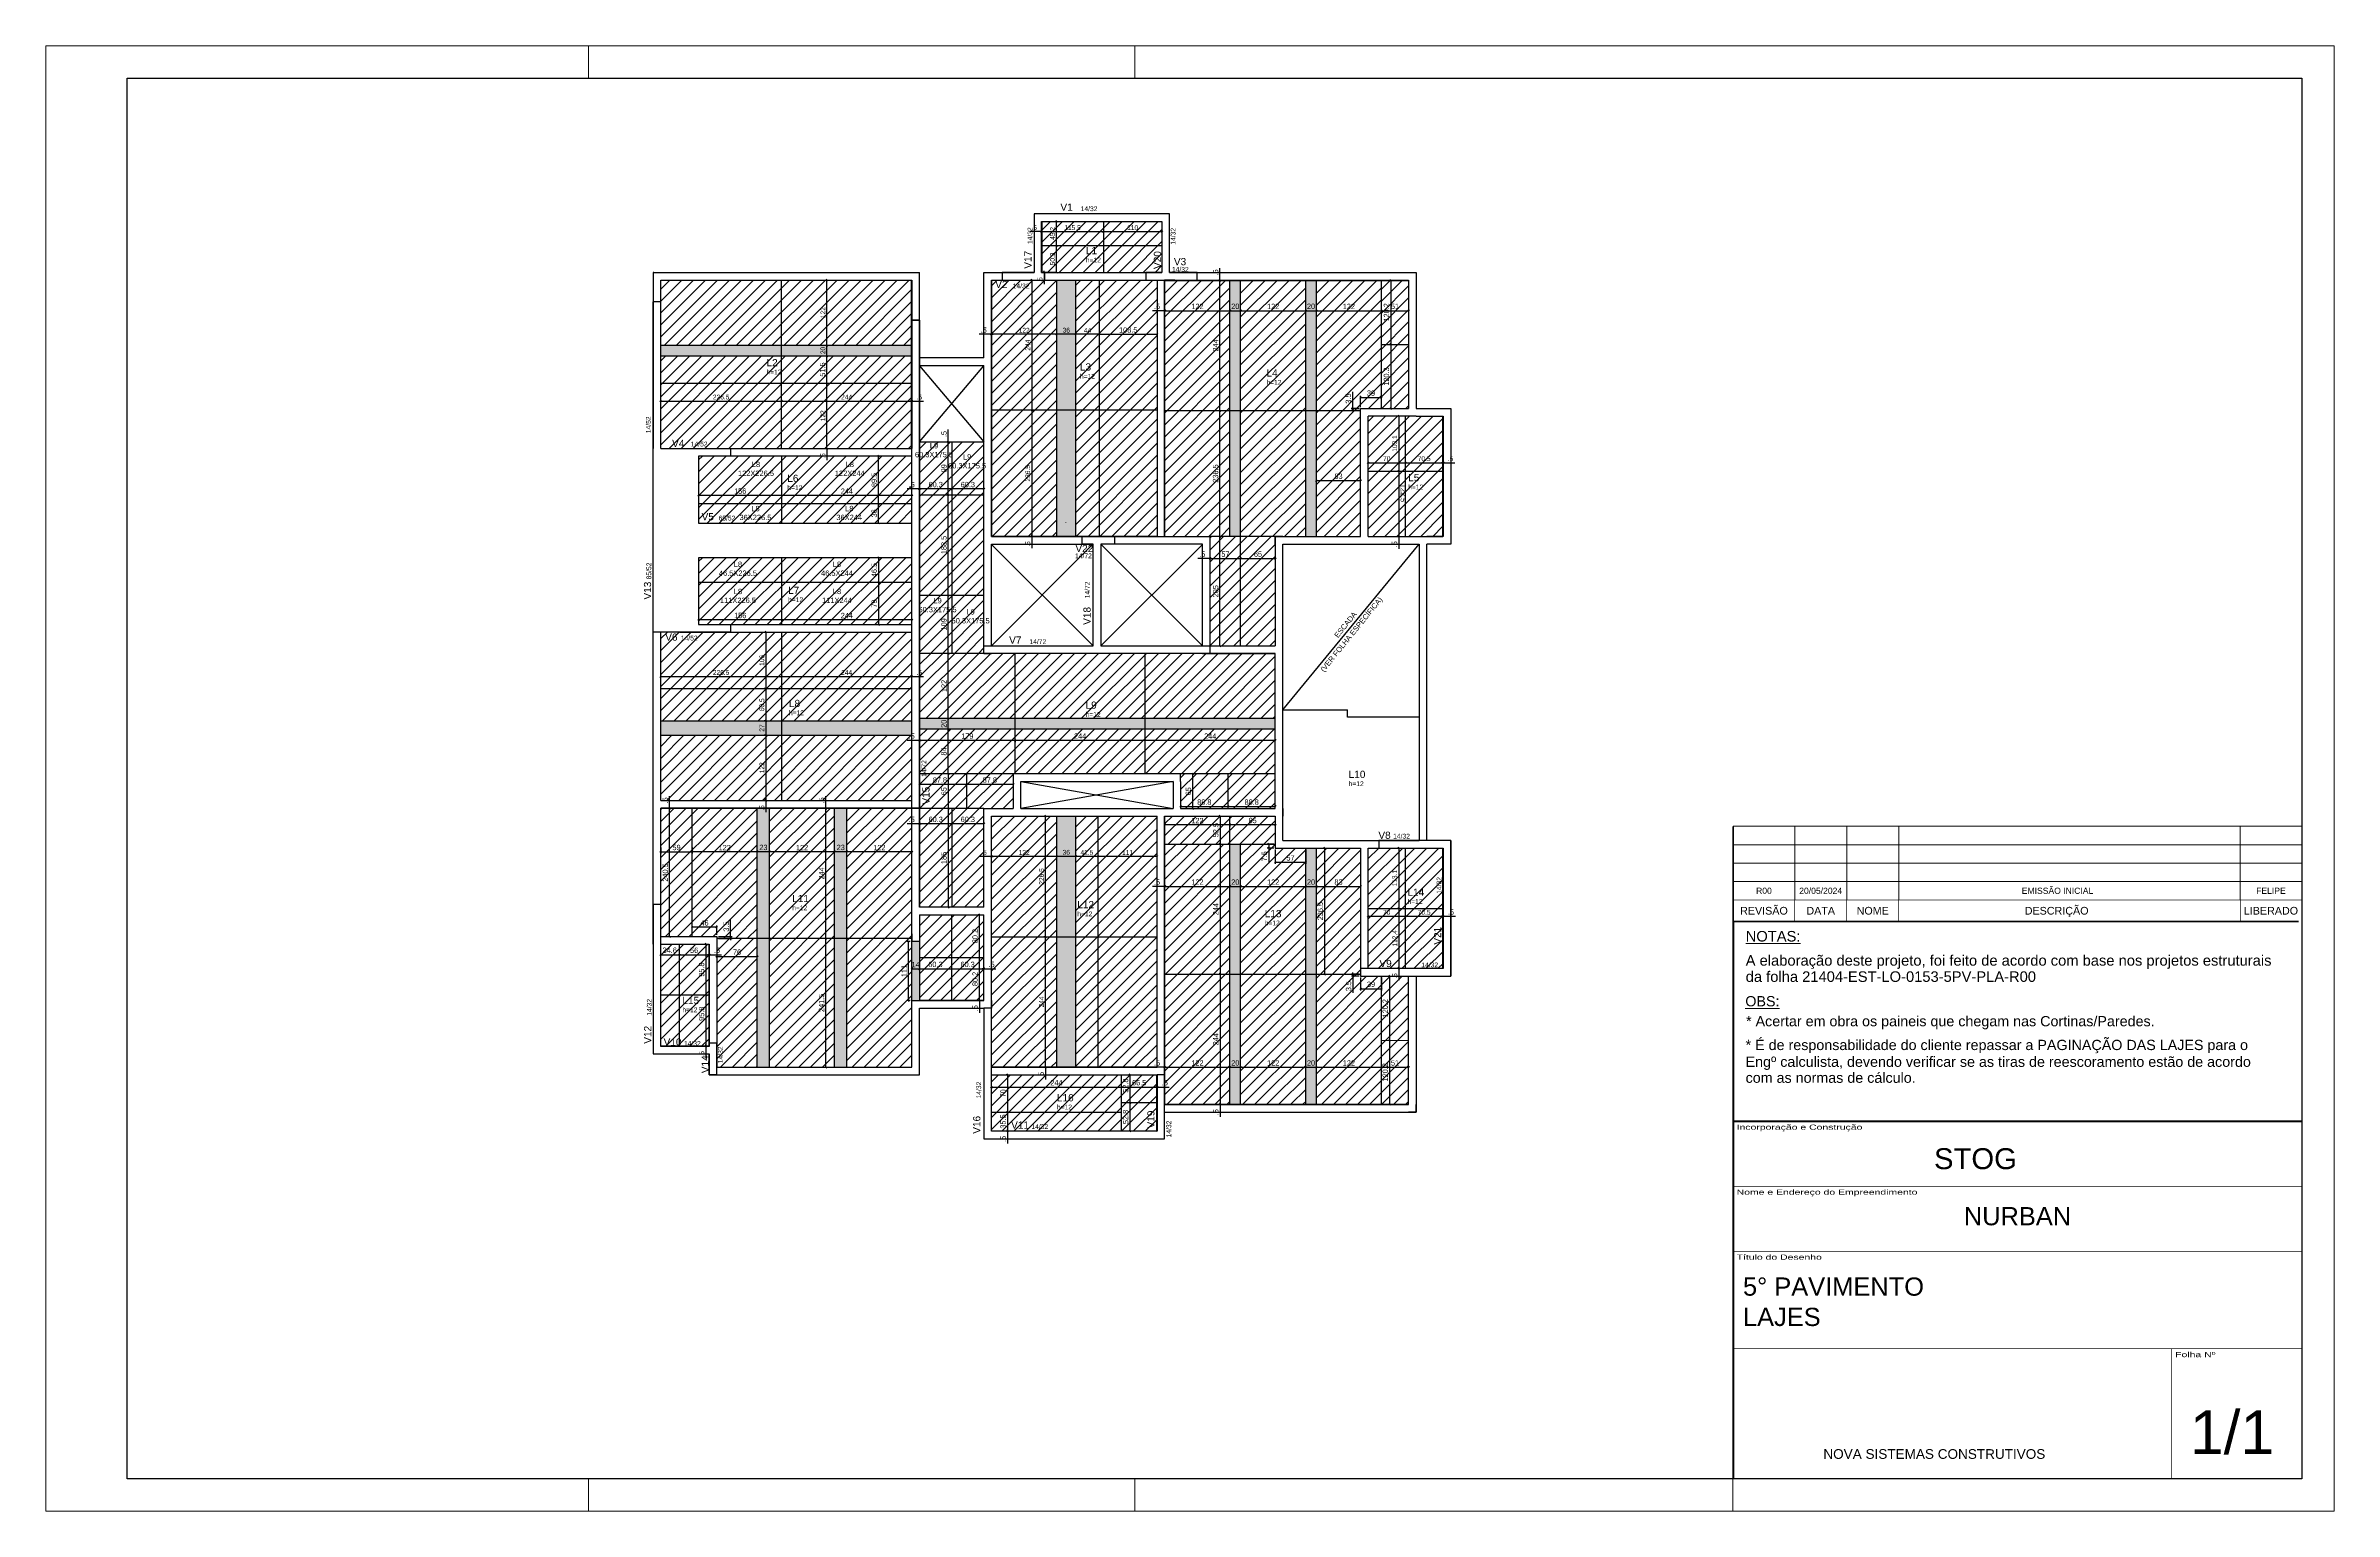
# Model space of a CAD drawing. Header units: millimetres. Extents: x 2454 to 6746, y 504 to 3252.
import ezdxf
from ezdxf.enums import TextEntityAlignment as Align

# ---------------------------------------------------------------- set-up
doc = ezdxf.new("R2010")
doc.units = ezdxf.units.MM
for name, color, linetype in [('10', 252, 'Continuous'), ('9', 8, 'Continuous'), ('AUX00', 7, 'Continuous'), ('COTA', 241, 'Continuous'), ('ES-VIGA', 3, 'Continuous'), ('L-D', 2, 'Continuous'), ('L-N', 4, 'Continuous'), ('Painéis', 200, 'Continuous'), ('VIG-D', 2, 'Continuous'), ('VIG-N', 4, 'Continuous')]:
    doc.layers.add(name, color=color, linetype=linetype)
for name, color, linetype, lineweight in [('CARIMBO', 255, 'Continuous', 9), ('FOLHA', 255, 'Continuous', 5), ('Folhas', 255, 'Continuous', 9), ('Hachura', 251, 'Continuous', 9), ('REAPROVEITAMENTO', 251, 'Continuous', 9)]:
    doc.layers.add(name, color=color, linetype=linetype, lineweight=lineweight)
doc.styles.add('ARIAL', font='arial.ttf')
doc.styles.add('COTA TECNICA', font='techl___.ttf', dxfattribs={"height": 10})
doc.styles.add('COTA TECNICA-50', font='techl___.ttf', dxfattribs={"height": 9})
doc.styles.get("Standard").update_dxf_attribs({"font": 'arial.ttf'})
doc.styles.add('Tecnologia', font='')
doc.styles.add('TQS_ARIAL', font='arial.ttf')
doc.styles.add('VERDANA', font='verdana.ttf', dxfattribs={"oblique": 15})
doc.styles.get('Tecnologia').set_extended_font_data('Forgotten Futurist')
doc.dimstyles.new('COTA PAINEL-50', dxfattribs={"dimtxt": 9, "dimasz": 3, "dimexe": 3, "dimexo": 3, "dimgap": 3, "dimtad": 1, "dimdec": 1, "dimzin": 12, "dimdsep": 46, "dimtxsty": 'COTA TECNICA-50', "dimblk1": 'OBLIQUE', "dimblk2": 'OBLIQUE', "dimsah": 1, "dimcen": 0.9, "dimclrd": 4, "dimclre": 4, "dimclrt": 240, "dimadec": 1, "dimazin": 3, "dimtfac": 1, "dimtdec": 1, "dimtmove": 0, "dimatfit": 3, "dimfxl": 1, "dimtolj": 1, "dimtzin": 12, "dimarcsym": 0})
doc.dimstyles.new('PAINEL', dxfattribs={"dimtxt": 10, "dimasz": 3, "dimexe": 3, "dimexo": 3, "dimgap": 3, "dimtad": 1, "dimdec": 1, "dimzin": 12, "dimdsep": 46, "dimtxsty": 'COTA TECNICA', "dimblk1": 'OBLIQUE', "dimblk2": 'OBLIQUE', "dimsah": 1, "dimcen": 0.9, "dimclrd": 4, "dimclre": 4, "dimclrt": 240, "dimadec": 1, "dimazin": 3, "dimtfac": 1, "dimtdec": 1, "dimtmove": 0, "dimatfit": 3, "dimfxl": 1, "dimtolj": 1, "dimtzin": 12, "dimarcsym": 0})

# ---------------------------------------------------------------- blocks, each defined once
blk = doc.blocks.new('Carimbo Laje')
at = {"layer": 'CARIMBO', "color": 30}
for points, const_width in [([(124981.9, 144853.7), (123684.7, 144853.7), (123684.7, 144038.4)], 4.45), ([(123684.7, 144705.5), (124981.9, 144705.5)], 1.48), ([(123684.7, 144557.3), (124981.9, 144557.3)], 1.48), ([(123684.7, 144334.9), (124981.9, 144334.9)], 1.48), ([(124685.4, 144038.4), (124685.4, 144334.9)], 1.48), ([(123684.7, 144038.4), (124981.9, 144038.4)], 1.48)]:
    blk.add_lwpolyline(points, dxfattribs=dict(at, const_width=const_width))
at = {"color": 0, "linetype": 'Continuous', "ltscale": 5, "style": 'ARIAL'}
blk.add_text('NOVA SISTEMAS CONSTRUTIVOS', height=22.118, dxfattribs=at).set_placement((123890.4, 144083.7))
at = {"color": 7, "style": 'ARIAL'}
blk.add_attdef('INCORPORAÇÃO_E_CONTRUÇÃO', text='', height=45.7, dxfattribs=at).set_placement((124364.7, 144777.9), align=Align.MIDDLE_CENTER)
blk.add_attdef('NOME_DA_OBRA', text='', height=41.5, dxfattribs=at).set_placement((124333.3, 144616.6), align=Align.CENTER)
for tag, p in [('PAVIMENTO', (123706.9, 144455.9)), ('TIPO_DE_PROJETO', (123706.9, 144386.8))]:
    blk.add_attdef(tag, p, '', height=41.5, dxfattribs=at)
at = {"color": 7, "style": 'ARIAL', "oblique": 10}
blk.add_attdef('FOLHA_Nº', text='', height=111.2, dxfattribs=at).set_placement((124832.8, 144149.1), align=Align.CENTER)
at = {"layer": 'CARIMBO', "color": 7, "style": 'VERDANA'}
blk.add_attdef('ENDEREÇO', text='', height=14.8, dxfattribs=at).set_placement((124333.3, 144572.1), align=Align.CENTER)
at = {"layer": 'Folhas', "style": 'Tecnologia', "width": 1.5}
for s, p in [('Incorporação e Construção', (123692.5, 144846.3)), ('Nome e Endereço do Empreendimento', (123692.5, 144698.1)), ('Título do Desenho', (123692.5, 144549.8)), ('Folha Nº', (124693.1, 144327.5))]:
    blk.add_text(s, height=11.86, dxfattribs=at).set_placement(p, align=Align.TOP_LEFT)
blk = doc.blocks.new('Revisão Carimbo')
at = {"color": 30}
for p, q in [((0, 155), (925, 155)), ((100, 35), (100, 155)), ((184.66, 35), (184.66, 155)), ((269.32, 35), (269.32, 155)), ((825, 35), (825, 155)), ((0, 125), (925, 125)), ((0, 95), (925, 95)), ((0, 65), (925, 65))]:
    blk.add_line(p, q, dxfattribs=at)
for points, const_width in [([(0, 0), (0, 155)], 3), ([(0, 0), (920, 0)], 3), ([(0, 35), (925, 35)], 1), ([(100, 35), (100, 0)], 1), ([(184.66, 35), (184.66, 0)], 1), ([(269.32, 35), (269.32, 0)], 1), ([(825, 35), (825, 0)], 1)]:
    blk.add_lwpolyline(points, dxfattribs=dict(at, const_width=const_width))
at = {"color": 7, "style": 'ARIAL'}
for s, p in [('REVISÃO', (50, 17.5)), ('DATA', (142.33, 17.5)), ('NOME', (226.99, 17.5)), ('DESCRIÇÃO', (526.27, 17.5)), ('LIBERADO', (875, 17.5))]:
    blk.add_text(s, height=12.5, dxfattribs=at).set_placement(p, align=Align.MIDDLE_CENTER)
at = {"layer": 'CARIMBO', "color": 7, "style": 'ARIAL'}
for tag, p in [('REVISÃO_03', (50, 140)), ('REVISÃO_02', (50, 110)), ('DATA', (142.33, 140)), ('DATA', (142.33, 110)), ('NOME', (226.99, 140)), ('NOME', (226.99, 110)), ('LIBERADO', (875, 140)), ('LIBERADO', (875, 110)), ('REVISÃO_01', (50, 80)), ('DATA', (142.33, 80)), ('NOME', (226.99, 80)), ('LIBERADO', (875, 80)), ('REVISÃO_00', (50, 50)), ('DATA', (142.33, 50)), ('NOME', (226.99, 50)), ('LIBERADO', (875, 50))]:
    blk.add_attdef(tag, text='', height=10, dxfattribs=at).set_placement(p, align=Align.MIDDLE_CENTER)
for p in [(279.32, 140), (279.32, 110), (279.32, 80), (279.32, 50)]:
    blk.add_attdef('DESCRIÇÃO', text='', height=10, dxfattribs=at).set_placement(p, align=Align.MIDDLE_LEFT)
blk = doc.blocks.new('_Oblique')
at = {"color": 0, "linetype": 'ByBlock', "lineweight": -2}
blk.add_line((-0.5, -0.5), (0.5, 0.5), dxfattribs=at)
blk = doc.blocks.new('*D156')
at = {"layer": 'COTA', "color": 4, "lineweight": -2, "transparency": 16777216}
for p, q in [((4303.5, 2812.7), (4303.5, 2568.7)), ((4301.1, 2568.7), (4300.5, 2568.7))]:
    blk.add_line(p, q, dxfattribs=at)
at = {"layer": 'Defpoints', "color": 0, "transparency": 16777216}
for p in [(4303.5, 2812.7), (4303.5, 2568.7), (4304.1, 2568.7)]:
    blk.add_point(p, dxfattribs=at)
at = {"layer": 'COTA', "color": 4, "lineweight": -2, "transparency": 16777216, "xscale": 3, "yscale": 3, "zscale": 3}
for p, rotation in [((4303.5, 2812.7), 90), ((4303.5, 2568.7), 270)]:
    blk.add_blockref('_Oblique', p, dxfattribs=dict(at, rotation=rotation))
at = {"layer": 'COTA', "color": 240, "transparency": 16777216, "insert": (4295.9, 2690.7), "char_height": 9, "attachment_point": 5, "rotation": 90, "style": 'COTA TECNICA-50'}
blk.add_mtext('\\A1;244', dxfattribs=at)
blk = doc.blocks.new('*D157')
at = {"layer": 'COTA', "color": 4, "lineweight": -2, "transparency": 16777216}
for p, q in [((4303.5, 2568.7), (4303.5, 2332.2)), ((4305.8, 2332.2), (4300.5, 2332.2))]:
    blk.add_line(p, q, dxfattribs=at)
at = {"layer": 'Defpoints', "color": 0, "transparency": 16777216}
for p in [(4303.5, 2568.7), (4303.5, 2332.2), (4308.8, 2332.2)]:
    blk.add_point(p, dxfattribs=at)
at = {"layer": 'COTA', "color": 4, "lineweight": -2, "transparency": 16777216, "xscale": 3, "yscale": 3, "zscale": 3}
for p, rotation in [((4303.5, 2568.7), 90), ((4303.5, 2332.2), 270)]:
    blk.add_blockref('_Oblique', p, dxfattribs=dict(at, rotation=rotation))
at = {"layer": 'COTA', "color": 240, "transparency": 16777216, "insert": (4295.8, 2450.4), "char_height": 9, "attachment_point": 5, "rotation": 90, "style": 'COTA TECNICA-50'}
blk.add_mtext('\\A1;236.5', dxfattribs=at)
blk = doc.blocks.new('*D81')
at = {"layer": 'COTA', "color": 4, "lineweight": -2, "transparency": 16777216}
blk.add_line((4430.1, 2711), (4386.1, 2711), dxfattribs=at)
at = {"layer": 'Defpoints', "color": 0, "transparency": 16777216}
for p in [(4386.1, 2711), (4386.1, 2711), (4430.1, 2711)]:
    blk.add_point(p, dxfattribs=at)
at = {"layer": 'COTA', "color": 4, "lineweight": -2, "transparency": 16777216, "xscale": 3, "yscale": 3, "zscale": 3, "rotation": 180}
blk.add_blockref('_Oblique', (4386.1, 2711), dxfattribs=at)
at = {"layer": 'COTA', "color": 4, "lineweight": -2, "transparency": 16777216, "xscale": 3, "yscale": 3, "zscale": 3}
blk.add_blockref('_Oblique', (4430.1, 2711), dxfattribs=at)
at = {"layer": 'COTA', "color": 240, "transparency": 16777216, "insert": (4408.1, 2718.6), "char_height": 9, "attachment_point": 5, "style": 'COTA TECNICA-50'}
blk.add_mtext('\\A1;44', dxfattribs=at)
blk = doc.blocks.new('*D82')
at = {"layer": 'COTA', "color": 4, "lineweight": -2, "transparency": 16777216}
blk.add_line((4386.1, 2711), (4350.1, 2711), dxfattribs=at)
at = {"layer": 'Defpoints', "color": 0, "transparency": 16777216}
for p in [(4350.1, 2711), (4350.1, 2711), (4386.1, 2711)]:
    blk.add_point(p, dxfattribs=at)
at = {"layer": 'COTA', "color": 4, "lineweight": -2, "transparency": 16777216, "xscale": 3, "yscale": 3, "zscale": 3, "rotation": 180}
blk.add_blockref('_Oblique', (4350.1, 2711), dxfattribs=at)
at = {"layer": 'COTA', "color": 4, "lineweight": -2, "transparency": 16777216, "xscale": 3, "yscale": 3, "zscale": 3}
blk.add_blockref('_Oblique', (4386.1, 2711), dxfattribs=at)
at = {"layer": 'COTA', "color": 240, "transparency": 16777216, "insert": (4368.1, 2718.7), "char_height": 9, "attachment_point": 5, "style": 'COTA TECNICA-50'}
blk.add_mtext('\\A1;36', dxfattribs=at)
blk = doc.blocks.new('*D83')
at = {"layer": 'COTA', "color": 4, "lineweight": -2, "transparency": 16777216}
blk.add_line((4350.1, 2711), (4228.1, 2711), dxfattribs=at)
at = {"layer": 'Defpoints', "color": 0, "transparency": 16777216}
for p in [(4228.1, 2711), (4228.1, 2711), (4350.1, 2711)]:
    blk.add_point(p, dxfattribs=at)
at = {"layer": 'COTA', "color": 4, "lineweight": -2, "transparency": 16777216, "xscale": 3, "yscale": 3, "zscale": 3, "rotation": 180}
blk.add_blockref('_Oblique', (4228.1, 2711), dxfattribs=at)
at = {"layer": 'COTA', "color": 4, "lineweight": -2, "transparency": 16777216, "xscale": 3, "yscale": 3, "zscale": 3}
blk.add_blockref('_Oblique', (4350.1, 2711), dxfattribs=at)
at = {"layer": 'COTA', "color": 240, "transparency": 16777216, "insert": (4289.1, 2718.6), "char_height": 9, "attachment_point": 5, "style": 'COTA TECNICA-50'}
blk.add_mtext('\\A1;122', dxfattribs=at)
blk = doc.blocks.new('*D84')
at = {"layer": 'COTA', "color": 4, "lineweight": -2, "transparency": 16777216}
for p, q in [((4227.6, 2711), (4206, 2711)), ((4228.1, 2711), (4227.6, 2711)), ((4228.1, 2711), (4231.1, 2711))]:
    blk.add_line(p, q, dxfattribs=at)
at = {"layer": 'Defpoints', "color": 0, "transparency": 16777216}
for p in [(4227.6, 2711), (4227.6, 2711), (4228.1, 2711)]:
    blk.add_point(p, dxfattribs=at)
at = {"layer": 'COTA', "color": 4, "lineweight": -2, "transparency": 16777216, "xscale": 3, "yscale": 3, "zscale": 3}
blk.add_blockref('_Oblique', (4227.6, 2711), dxfattribs=at)
at = {"layer": 'COTA', "color": 4, "lineweight": -2, "transparency": 16777216, "xscale": 3, "yscale": 3, "zscale": 3, "rotation": 180}
blk.add_blockref('_Oblique', (4228.1, 2711), dxfattribs=at)
at = {"layer": 'COTA', "color": 240, "transparency": 16777216, "insert": (4213.8, 2718.6), "char_height": 9, "attachment_point": 5, "style": 'COTA TECNICA-50'}
blk.add_mtext('\\A1;.5', dxfattribs=at)
blk = doc.blocks.new('*D85')
at = {"layer": 'COTA', "color": 4, "lineweight": -2, "transparency": 16777216}
for p, q in [((4303.5, 2332.2), (4303.5, 2335.2)), ((4303.5, 2332.2), (4303.5, 2331.7)), ((4303.5, 2331.7), (4303.5, 2310.1))]:
    blk.add_line(p, q, dxfattribs=at)
at = {"layer": 'Defpoints', "color": 0, "transparency": 16777216}
for p in [(4303.5, 2332.2), (4303.5, 2331.7), (4303.5, 2331.7)]:
    blk.add_point(p, dxfattribs=at)
at = {"layer": 'COTA', "color": 4, "lineweight": -2, "transparency": 16777216, "xscale": 3, "yscale": 3, "zscale": 3}
for p, rotation in [((4303.5, 2332.2), 270), ((4303.5, 2331.7), 90)]:
    blk.add_blockref('_Oblique', p, dxfattribs=dict(at, rotation=rotation))
at = {"layer": 'COTA', "color": 240, "transparency": 16777216, "insert": (4295.9, 2317.9), "char_height": 9, "attachment_point": 5, "rotation": 90, "style": 'COTA TECNICA-50'}
blk.add_mtext('\\A1;.5', dxfattribs=at)
blk = doc.blocks.new('*D158')
at = {"layer": 'COTA', "color": 4, "lineweight": -2, "transparency": 16777216}
for p, q in [((4327.9, 1581.2), (4326.2, 1581.2)), ((4329.2, 1337.2), (4329.2, 1581.2))]:
    blk.add_line(p, q, dxfattribs=at)
at = {"layer": 'Defpoints', "color": 0, "transparency": 16777216}
for p in [(4329.2, 1581.2), (4330.9, 1581.2), (4329.2, 1337.2)]:
    blk.add_point(p, dxfattribs=at)
at = {"layer": 'COTA', "color": 4, "lineweight": -2, "transparency": 16777216, "xscale": 3, "yscale": 3, "zscale": 3}
for p, rotation in [((4329.2, 1581.2), 90), ((4329.2, 1337.2), 270)]:
    blk.add_blockref('_Oblique', p, dxfattribs=dict(at, rotation=rotation))
at = {"layer": 'COTA', "color": 240, "transparency": 16777216, "insert": (4321.6, 1459.2), "char_height": 9, "attachment_point": 5, "rotation": 90, "style": 'COTA TECNICA-50'}
blk.add_mtext('\\A1;244', dxfattribs=at)
blk = doc.blocks.new('*D86')
at = {"layer": 'COTA', "color": 4, "lineweight": -2, "transparency": 16777216}
blk.add_line((4329.2, 1581.2), (4329.2, 1807.7), dxfattribs=at)
at = {"layer": 'Defpoints', "color": 0, "transparency": 16777216}
for p in [(4329.2, 1807.7), (4329.2, 1807.7), (4329.2, 1581.2)]:
    blk.add_point(p, dxfattribs=at)
at = {"layer": 'COTA', "color": 4, "lineweight": -2, "transparency": 16777216, "xscale": 3, "yscale": 3, "zscale": 3}
for p, rotation in [((4329.2, 1807.7), 90), ((4329.2, 1581.2), 270)]:
    blk.add_blockref('_Oblique', p, dxfattribs=dict(at, rotation=rotation))
at = {"layer": 'COTA', "color": 240, "transparency": 16777216, "insert": (4321.6, 1694.4), "char_height": 9, "attachment_point": 5, "rotation": 90, "style": 'COTA TECNICA-50'}
blk.add_mtext('\\A1;226.5', dxfattribs=at)
blk = doc.blocks.new('*D87')
at = {"layer": 'COTA', "color": 4, "lineweight": -2, "transparency": 16777216}
blk.add_line((4538.6, 1732), (4427.6, 1732), dxfattribs=at)
at = {"layer": 'Defpoints', "color": 0, "transparency": 16777216}
for p in [(4427.6, 1732), (4427.6, 1732), (4538.6, 1732)]:
    blk.add_point(p, dxfattribs=at)
at = {"layer": 'COTA', "color": 4, "lineweight": -2, "transparency": 16777216, "xscale": 3, "yscale": 3, "zscale": 3, "rotation": 180}
blk.add_blockref('_Oblique', (4427.6, 1732), dxfattribs=at)
at = {"layer": 'COTA', "color": 4, "lineweight": -2, "transparency": 16777216, "xscale": 3, "yscale": 3, "zscale": 3}
blk.add_blockref('_Oblique', (4538.6, 1732), dxfattribs=at)
at = {"layer": 'COTA', "color": 240, "transparency": 16777216, "insert": (4483.1, 1739.5), "char_height": 9, "attachment_point": 5, "style": 'COTA TECNICA-50'}
blk.add_mtext('\\A1;111', dxfattribs=at)
blk = doc.blocks.new('*D88')
at = {"layer": 'COTA', "color": 4, "lineweight": -2, "transparency": 16777216}
blk.add_line((4427.6, 1732), (4386.1, 1732), dxfattribs=at)
at = {"layer": 'Defpoints', "color": 0, "transparency": 16777216}
for p in [(4386.1, 1732), (4386.1, 1732), (4427.6, 1732)]:
    blk.add_point(p, dxfattribs=at)
at = {"layer": 'COTA', "color": 4, "lineweight": -2, "transparency": 16777216, "xscale": 3, "yscale": 3, "zscale": 3, "rotation": 180}
blk.add_blockref('_Oblique', (4386.1, 1732), dxfattribs=at)
at = {"layer": 'COTA', "color": 4, "lineweight": -2, "transparency": 16777216, "xscale": 3, "yscale": 3, "zscale": 3}
blk.add_blockref('_Oblique', (4427.6, 1732), dxfattribs=at)
at = {"layer": 'COTA', "color": 240, "transparency": 16777216, "insert": (4406.8, 1739.6), "char_height": 9, "attachment_point": 5, "style": 'COTA TECNICA-50'}
blk.add_mtext('\\A1;41.5', dxfattribs=at)
blk = doc.blocks.new('*D89')
at = {"layer": 'COTA', "color": 4, "lineweight": -2, "transparency": 16777216}
blk.add_line((4386.1, 1732), (4350.1, 1732), dxfattribs=at)
at = {"layer": 'Defpoints', "color": 0, "transparency": 16777216}
for p in [(4350.1, 1732), (4350.1, 1732), (4386.1, 1732)]:
    blk.add_point(p, dxfattribs=at)
at = {"layer": 'COTA', "color": 4, "lineweight": -2, "transparency": 16777216, "xscale": 3, "yscale": 3, "zscale": 3, "rotation": 180}
blk.add_blockref('_Oblique', (4350.1, 1732), dxfattribs=at)
at = {"layer": 'COTA', "color": 4, "lineweight": -2, "transparency": 16777216, "xscale": 3, "yscale": 3, "zscale": 3}
blk.add_blockref('_Oblique', (4386.1, 1732), dxfattribs=at)
at = {"layer": 'COTA', "color": 240, "transparency": 16777216, "insert": (4368.1, 1739.7), "char_height": 9, "attachment_point": 5, "style": 'COTA TECNICA-50'}
blk.add_mtext('\\A1;36', dxfattribs=at)
blk = doc.blocks.new('*D90')
at = {"layer": 'COTA', "color": 4, "lineweight": -2, "transparency": 16777216}
blk.add_line((4350.1, 1732), (4228.1, 1732), dxfattribs=at)
at = {"layer": 'Defpoints', "color": 0, "transparency": 16777216}
for p in [(4228.1, 1732), (4228.1, 1732), (4350.1, 1732)]:
    blk.add_point(p, dxfattribs=at)
at = {"layer": 'COTA', "color": 4, "lineweight": -2, "transparency": 16777216, "xscale": 3, "yscale": 3, "zscale": 3, "rotation": 180}
blk.add_blockref('_Oblique', (4228.1, 1732), dxfattribs=at)
at = {"layer": 'COTA', "color": 4, "lineweight": -2, "transparency": 16777216, "xscale": 3, "yscale": 3, "zscale": 3}
blk.add_blockref('_Oblique', (4350.1, 1732), dxfattribs=at)
at = {"layer": 'COTA', "color": 240, "transparency": 16777216, "insert": (4289.1, 1739.5), "char_height": 9, "attachment_point": 5, "style": 'COTA TECNICA-50'}
blk.add_mtext('\\A1;122', dxfattribs=at)
blk = doc.blocks.new('*D91')
at = {"layer": 'COTA', "color": 4, "lineweight": -2, "transparency": 16777216}
for p, q in [((4227.6, 1732), (4206, 1732)), ((4228.1, 1732), (4227.6, 1732)), ((4228.1, 1732), (4231.1, 1732))]:
    blk.add_line(p, q, dxfattribs=at)
at = {"layer": 'Defpoints', "color": 0, "transparency": 16777216}
for p in [(4227.6, 1732), (4227.6, 1732), (4228.1, 1732)]:
    blk.add_point(p, dxfattribs=at)
at = {"layer": 'COTA', "color": 4, "lineweight": -2, "transparency": 16777216, "xscale": 3, "yscale": 3, "zscale": 3}
blk.add_blockref('_Oblique', (4227.6, 1732), dxfattribs=at)
at = {"layer": 'COTA', "color": 4, "lineweight": -2, "transparency": 16777216, "xscale": 3, "yscale": 3, "zscale": 3, "rotation": 180}
blk.add_blockref('_Oblique', (4228.1, 1732), dxfattribs=at)
at = {"layer": 'COTA', "color": 240, "transparency": 16777216, "insert": (4213.8, 1739.6), "char_height": 9, "attachment_point": 5, "style": 'COTA TECNICA-50'}
blk.add_mtext('\\A1;.5', dxfattribs=at)
blk = doc.blocks.new('*D92')
at = {"layer": 'COTA', "color": 4, "lineweight": -2, "transparency": 16777216}
for p, q in [((4329.2, 1337.2), (4329.2, 1340.2)), ((4329.2, 1337.2), (4329.2, 1336.7)), ((4329.2, 1336.7), (4329.2, 1314))]:
    blk.add_line(p, q, dxfattribs=at)
at = {"layer": 'Defpoints', "color": 0, "transparency": 16777216}
for p in [(4329.2, 1337.2), (4329.2, 1336.7), (4329.2, 1336.7)]:
    blk.add_point(p, dxfattribs=at)
at = {"layer": 'COTA', "color": 4, "lineweight": -2, "transparency": 16777216, "xscale": 3, "yscale": 3, "zscale": 3}
for p, rotation in [((4329.2, 1337.2), 270), ((4329.2, 1336.7), 90)]:
    blk.add_blockref('_Oblique', p, dxfattribs=dict(at, rotation=rotation))
at = {"layer": 'COTA', "color": 240, "transparency": 16777216, "insert": (4321.1, 1322.4), "char_height": 10, "attachment_point": 5, "rotation": 90, "style": 'COTA TECNICA'}
blk.add_mtext('\\A1;.5', dxfattribs=at)
blk = doc.blocks.new('*D93')
at = {"layer": 'COTA', "color": 4, "lineweight": -2, "transparency": 16777216}
blk.add_line((4934.1, 2470.2), (5004.1, 2470.2), dxfattribs=at)
at = {"layer": 'Defpoints', "color": 0, "transparency": 16777216}
for p in [(4934.1, 2470.2), (5004.1, 2470.2), (5004.1, 2470.2)]:
    blk.add_point(p, dxfattribs=at)
at = {"layer": 'COTA', "color": 4, "lineweight": -2, "transparency": 16777216, "xscale": 3, "yscale": 3, "zscale": 3, "rotation": 180}
blk.add_blockref('_Oblique', (4934.1, 2470.2), dxfattribs=at)
at = {"layer": 'COTA', "color": 4, "lineweight": -2, "transparency": 16777216, "xscale": 3, "yscale": 3, "zscale": 3}
blk.add_blockref('_Oblique', (5004.1, 2470.2), dxfattribs=at)
at = {"layer": 'COTA', "color": 240, "transparency": 16777216, "insert": (4969.1, 2477.8), "char_height": 9, "attachment_point": 5, "style": 'COTA TECNICA-50'}
blk.add_mtext('\\A1;70', dxfattribs=at)
blk = doc.blocks.new('*D159')
at = {"layer": 'COTA', "color": 4, "lineweight": -2, "transparency": 16777216}
for p, q in [((5004.1, 2470.2), (5074.6, 2470.2)), ((5074.6, 2463.2), (5074.6, 2473.2))]:
    blk.add_line(p, q, dxfattribs=at)
at = {"layer": 'Defpoints', "color": 0, "transparency": 16777216}
for p in [(5004.1, 2470.2), (5074.6, 2470.2), (5074.6, 2460.2)]:
    blk.add_point(p, dxfattribs=at)
at = {"layer": 'COTA', "color": 4, "lineweight": -2, "transparency": 16777216, "xscale": 3, "yscale": 3, "zscale": 3, "rotation": 180}
blk.add_blockref('_Oblique', (5004.1, 2470.2), dxfattribs=at)
at = {"layer": 'COTA', "color": 4, "lineweight": -2, "transparency": 16777216, "xscale": 3, "yscale": 3, "zscale": 3}
blk.add_blockref('_Oblique', (5074.6, 2470.2), dxfattribs=at)
at = {"layer": 'COTA', "color": 240, "transparency": 16777216, "insert": (5039.3, 2477.8), "char_height": 9, "attachment_point": 5, "style": 'COTA TECNICA-50'}
blk.add_mtext('\\A1;70.5', dxfattribs=at)
blk = doc.blocks.new('*D94')
at = {"layer": 'COTA', "color": 4, "lineweight": -2, "transparency": 16777216}
for p, q in [((5074.6, 2470.2), (5071.6, 2470.2)), ((5074.6, 2470.2), (5075.1, 2470.2)), ((5075.1, 2470.2), (5096.7, 2470.2))]:
    blk.add_line(p, q, dxfattribs=at)
at = {"layer": 'Defpoints', "color": 0, "transparency": 16777216}
for p in [(5074.6, 2470.2), (5075.1, 2470.2), (5075.1, 2470.2)]:
    blk.add_point(p, dxfattribs=at)
at = {"layer": 'COTA', "color": 4, "lineweight": -2, "transparency": 16777216, "xscale": 3, "yscale": 3, "zscale": 3}
blk.add_blockref('_Oblique', (5074.6, 2470.2), dxfattribs=at)
at = {"layer": 'COTA', "color": 4, "lineweight": -2, "transparency": 16777216, "xscale": 3, "yscale": 3, "zscale": 3, "rotation": 180}
blk.add_blockref('_Oblique', (5075.1, 2470.2), dxfattribs=at)
at = {"layer": 'COTA', "color": 240, "transparency": 16777216, "insert": (5088.9, 2477.8), "char_height": 9, "attachment_point": 5, "style": 'COTA TECNICA-50'}
blk.add_mtext('\\A1;.5', dxfattribs=at)
blk = doc.blocks.new('*D95')
at = {"layer": 'COTA', "color": 4, "lineweight": -2, "transparency": 16777216}
blk.add_line((4991.8, 2557.7), (4991.8, 2454.6), dxfattribs=at)
at = {"layer": 'Defpoints', "color": 0, "transparency": 16777216}
for p in [(4991.8, 2557.7), (4991.8, 2454.6), (4991.8, 2454.6)]:
    blk.add_point(p, dxfattribs=at)
at = {"layer": 'COTA', "color": 4, "lineweight": -2, "transparency": 16777216, "xscale": 3, "yscale": 3, "zscale": 3}
for p, rotation in [((4991.8, 2557.7), 90), ((4991.8, 2454.6), 270)]:
    blk.add_blockref('_Oblique', p, dxfattribs=dict(at, rotation=rotation))
at = {"layer": 'COTA', "color": 240, "transparency": 16777216, "insert": (4984.1, 2506.2), "char_height": 9, "attachment_point": 5, "rotation": 90, "style": 'COTA TECNICA-50'}
blk.add_mtext('\\A1;103.1', dxfattribs=at)
blk = doc.blocks.new('*D96')
at = {"layer": 'COTA', "color": 4, "lineweight": -2, "transparency": 16777216}
blk.add_line((4350, 2827.2), (4350, 2877.4), dxfattribs=at)
at = {"layer": 'Defpoints', "color": 0, "transparency": 16777216}
for p in [(4350, 2877.4), (4350, 2877.4), (4350, 2827.2)]:
    blk.add_point(p, dxfattribs=at)
at = {"layer": 'COTA', "color": 4, "lineweight": -2, "transparency": 16777216, "xscale": 3, "yscale": 3, "zscale": 3}
for p, rotation in [((4350, 2877.4), 90), ((4350, 2827.2), 270)]:
    blk.add_blockref('_Oblique', p, dxfattribs=dict(at, rotation=rotation))
at = {"layer": 'COTA', "color": 240, "transparency": 16777216, "insert": (4342.3, 2852.3), "char_height": 9, "attachment_point": 5, "rotation": 90, "style": 'COTA TECNICA-50'}
blk.add_mtext('\\A1;50.3', dxfattribs=at)
blk = doc.blocks.new('*D97')
at = {"layer": 'COTA', "color": 4, "lineweight": -2, "transparency": 16777216}
for p, q in [((4322.1, 2903.5), (4437.6, 2903.5)), ((4437.6, 2906), (4437.6, 2906.5))]:
    blk.add_line(p, q, dxfattribs=at)
at = {"layer": 'Defpoints', "color": 0, "transparency": 16777216}
for p in [(4322.1, 2903.5), (4437.6, 2903.5), (4437.6, 2903)]:
    blk.add_point(p, dxfattribs=at)
at = {"layer": 'COTA', "color": 4, "lineweight": -2, "transparency": 16777216, "xscale": 3, "yscale": 3, "zscale": 3, "rotation": 180}
blk.add_blockref('_Oblique', (4322.1, 2903.5), dxfattribs=at)
at = {"layer": 'COTA', "color": 4, "lineweight": -2, "transparency": 16777216, "xscale": 3, "yscale": 3, "zscale": 3}
blk.add_blockref('_Oblique', (4437.6, 2903.5), dxfattribs=at)
at = {"layer": 'COTA', "color": 240, "transparency": 16777216, "insert": (4379.8, 2911.1), "char_height": 9, "attachment_point": 5, "style": 'COTA TECNICA-50'}
blk.add_mtext('\\A1;115.5', dxfattribs=at)
blk = doc.blocks.new('*D98')
at = {"layer": 'COTA', "color": 4, "lineweight": -2, "transparency": 16777216}
blk.add_line((4437.6, 2903.5), (4547.6, 2903.5), dxfattribs=at)
at = {"layer": 'Defpoints', "color": 0, "transparency": 16777216}
for p in [(4437.6, 2903.5), (4547.6, 2903.5), (4547.6, 2903.5)]:
    blk.add_point(p, dxfattribs=at)
at = {"layer": 'COTA', "color": 4, "lineweight": -2, "transparency": 16777216, "xscale": 3, "yscale": 3, "zscale": 3, "rotation": 180}
blk.add_blockref('_Oblique', (4437.6, 2903.5), dxfattribs=at)
at = {"layer": 'COTA', "color": 4, "lineweight": -2, "transparency": 16777216, "xscale": 3, "yscale": 3, "zscale": 3}
blk.add_blockref('_Oblique', (4547.6, 2903.5), dxfattribs=at)
at = {"layer": 'COTA', "color": 240, "transparency": 16777216, "insert": (4492.6, 2911.1), "char_height": 9, "attachment_point": 5, "style": 'COTA TECNICA-50'}
blk.add_mtext('\\A1;110', dxfattribs=at)
blk = doc.blocks.new('*D99')
at = {"layer": 'COTA', "color": 4, "lineweight": -2, "transparency": 16777216}
for p, q in [((4347, 2827.2), (4323.4, 2827.2)), ((4347, 2826.7), (4323.4, 2826.7)), ((4326.4, 2827.2), (4326.4, 2830.2)), ((4326.4, 2827.2), (4326.4, 2826.7)), ((4326.4, 2826.7), (4326.4, 2805.1))]:
    blk.add_line(p, q, dxfattribs=at)
at = {"layer": 'Defpoints', "color": 0, "transparency": 16777216}
for p in [(4326.4, 2826.7), (4350, 2827.2), (4350, 2826.7)]:
    blk.add_point(p, dxfattribs=at)
at = {"layer": 'COTA', "color": 4, "lineweight": -2, "transparency": 16777216, "xscale": 3, "yscale": 3, "zscale": 3}
for p, rotation in [((4326.4, 2827.2), 270), ((4326.4, 2826.7), 90)]:
    blk.add_blockref('_Oblique', p, dxfattribs=dict(at, rotation=rotation))
at = {"layer": 'COTA', "color": 240, "transparency": 16777216, "insert": (4318.8, 2812.9), "char_height": 9, "attachment_point": 5, "rotation": 90, "style": 'COTA TECNICA-50'}
blk.add_mtext('\\A1;.5', dxfattribs=at)
blk = doc.blocks.new('*D100')
at = {"layer": 'COTA', "color": 4, "lineweight": -2, "transparency": 16777216}
for p, q in [((4321.6, 2903.5), (4300, 2903.5)), ((4322.1, 2903.5), (4321.6, 2903.5)), ((4322.1, 2903.5), (4325.1, 2903.5))]:
    blk.add_line(p, q, dxfattribs=at)
at = {"layer": 'Defpoints', "color": 0, "transparency": 16777216}
for p in [(4321.6, 2903.5), (4321.6, 2903.5), (4322.1, 2903.5)]:
    blk.add_point(p, dxfattribs=at)
at = {"layer": 'COTA', "color": 4, "lineweight": -2, "transparency": 16777216, "xscale": 3, "yscale": 3, "zscale": 3}
blk.add_blockref('_Oblique', (4321.6, 2903.5), dxfattribs=at)
at = {"layer": 'COTA', "color": 4, "lineweight": -2, "transparency": 16777216, "xscale": 3, "yscale": 3, "zscale": 3, "rotation": 180}
blk.add_blockref('_Oblique', (4322.1, 2903.5), dxfattribs=at)
at = {"layer": 'COTA', "color": 240, "transparency": 16777216, "insert": (4307.8, 2911.1), "char_height": 9, "attachment_point": 5, "style": 'COTA TECNICA-50'}
blk.add_mtext('\\A1;.5', dxfattribs=at)
blk = doc.blocks.new('*D101')
at = {"layer": 'COTA', "color": 4, "lineweight": -2, "transparency": 16777216}
blk.add_line((4350, 2877.4), (4350, 2922.7), dxfattribs=at)
at = {"layer": 'Defpoints', "color": 0, "transparency": 16777216}
for p in [(4350, 2922.7), (4350, 2922.7), (4350, 2877.4)]:
    blk.add_point(p, dxfattribs=at)
at = {"layer": 'COTA', "color": 4, "lineweight": -2, "transparency": 16777216, "xscale": 3, "yscale": 3, "zscale": 3}
for p, rotation in [((4350, 2922.7), 90), ((4350, 2877.4), 270)]:
    blk.add_blockref('_Oblique', p, dxfattribs=dict(at, rotation=rotation))
at = {"layer": 'COTA', "color": 240, "transparency": 16777216, "insert": (4342.4, 2900.1), "char_height": 9, "attachment_point": 5, "rotation": 90, "style": 'COTA TECNICA-50'}
blk.add_mtext('\\A1;45.2', dxfattribs=at)
blk = doc.blocks.new('*D102')
at = {"layer": 'COTA', "color": 4, "lineweight": -2, "transparency": 16777216}
blk.add_line((4257.8, 1322.7), (4257.8, 1252.7), dxfattribs=at)
at = {"layer": 'Defpoints', "color": 0, "transparency": 16777216}
for p in [(4257.8, 1322.7), (4257.8, 1252.7), (4257.8, 1252.7)]:
    blk.add_point(p, dxfattribs=at)
at = {"layer": 'COTA', "color": 4, "lineweight": -2, "transparency": 16777216, "xscale": 3, "yscale": 3, "zscale": 3}
for p, rotation in [((4257.8, 1322.7), 90), ((4257.8, 1252.7), 270)]:
    blk.add_blockref('_Oblique', p, dxfattribs=dict(at, rotation=rotation))
at = {"layer": 'COTA', "color": 240, "transparency": 16777216, "insert": (4249.7, 1287.7), "char_height": 10, "attachment_point": 5, "rotation": 90, "style": 'COTA TECNICA'}
blk.add_mtext('\\A1;70', dxfattribs=at)
blk = doc.blocks.new('*D103')
at = {"layer": 'COTA', "color": 4, "lineweight": -2, "transparency": 16777216}
for p, q in [((4257.8, 1252.7), (4257.8, 1217.2)), ((4260.8, 1252.7), (4260.8, 1252.7)), ((4260.8, 1217.2), (4260.8, 1217.2))]:
    blk.add_line(p, q, dxfattribs=at)
at = {"layer": 'Defpoints', "color": 0, "transparency": 16777216}
for p in [(4257.8, 1252.7), (4257.8, 1217.2), (4257.8, 1217.2)]:
    blk.add_point(p, dxfattribs=at)
at = {"layer": 'COTA', "color": 4, "lineweight": -2, "transparency": 16777216, "xscale": 3, "yscale": 3, "zscale": 3}
for p, rotation in [((4257.8, 1252.7), 90), ((4257.8, 1217.2), 270)]:
    blk.add_blockref('_Oblique', p, dxfattribs=dict(at, rotation=rotation))
at = {"layer": 'COTA', "color": 240, "transparency": 16777216, "insert": (4249.6, 1234.9), "char_height": 10, "attachment_point": 5, "rotation": 90, "style": 'COTA TECNICA'}
blk.add_mtext('\\A1;35.5', dxfattribs=at)
blk = doc.blocks.new('*D160')
at = {"layer": 'COTA', "color": 4, "lineweight": -2, "transparency": 16777216}
for p, q in [((4227.6, 1299.6), (4471.6, 1299.6)), ((4227.6, 1298.3), (4227.6, 1296.6)), ((4471.6, 1297.3), (4471.6, 1302.6))]:
    blk.add_line(p, q, dxfattribs=at)
at = {"layer": 'Defpoints', "color": 0, "transparency": 16777216}
for p in [(4227.6, 1301.3), (4471.6, 1299.6), (4471.6, 1294.3)]:
    blk.add_point(p, dxfattribs=at)
at = {"layer": 'COTA', "color": 4, "lineweight": -2, "transparency": 16777216, "xscale": 3, "yscale": 3, "zscale": 3, "rotation": 180}
blk.add_blockref('_Oblique', (4227.6, 1299.6), dxfattribs=at)
at = {"layer": 'COTA', "color": 4, "lineweight": -2, "transparency": 16777216, "xscale": 3, "yscale": 3, "zscale": 3}
blk.add_blockref('_Oblique', (4471.6, 1299.6), dxfattribs=at)
at = {"layer": 'COTA', "color": 240, "transparency": 16777216, "insert": (4349.6, 1307.6), "char_height": 10, "attachment_point": 5, "style": 'COTA TECNICA'}
blk.add_mtext('\\A1;244', dxfattribs=at)
blk = doc.blocks.new('*D161')
at = {"layer": 'COTA', "color": 4, "lineweight": -2, "transparency": 16777216}
for p, q in [((4471.6, 1299.6), (4538.1, 1299.6)), ((4471.6, 1296.9), (4471.6, 1296.6)), ((4538.1, 1302.5), (4538.1, 1296.6))]:
    blk.add_line(p, q, dxfattribs=at)
at = {"layer": 'Defpoints', "color": 0, "transparency": 16777216}
for p in [(4471.6, 1299.9), (4538.1, 1305.5), (4538.1, 1299.6)]:
    blk.add_point(p, dxfattribs=at)
at = {"layer": 'COTA', "color": 4, "lineweight": -2, "transparency": 16777216, "xscale": 3, "yscale": 3, "zscale": 3, "rotation": 180}
blk.add_blockref('_Oblique', (4471.6, 1299.6), dxfattribs=at)
at = {"layer": 'COTA', "color": 4, "lineweight": -2, "transparency": 16777216, "xscale": 3, "yscale": 3, "zscale": 3}
blk.add_blockref('_Oblique', (4538.1, 1299.6), dxfattribs=at)
at = {"layer": 'COTA', "color": 240, "transparency": 16777216, "insert": (4504.8, 1307.7), "char_height": 10, "attachment_point": 5, "style": 'COTA TECNICA'}
blk.add_mtext('\\A1;66.5', dxfattribs=at)
blk = doc.blocks.new('*D104')
at = {"layer": 'COTA', "color": 4, "lineweight": -2, "transparency": 16777216}
for p, q in [((4538.1, 1299.6), (4535.1, 1299.6)), ((4538.1, 1299.6), (4538.6, 1299.6)), ((4538.6, 1299.6), (4561.2, 1299.6))]:
    blk.add_line(p, q, dxfattribs=at)
at = {"layer": 'Defpoints', "color": 0, "transparency": 16777216}
for p in [(4538.1, 1299.6), (4538.6, 1299.6), (4538.6, 1299.6)]:
    blk.add_point(p, dxfattribs=at)
at = {"layer": 'COTA', "color": 4, "lineweight": -2, "transparency": 16777216, "xscale": 3, "yscale": 3, "zscale": 3}
blk.add_blockref('_Oblique', (4538.1, 1299.6), dxfattribs=at)
at = {"layer": 'COTA', "color": 4, "lineweight": -2, "transparency": 16777216, "xscale": 3, "yscale": 3, "zscale": 3, "rotation": 180}
blk.add_blockref('_Oblique', (4538.6, 1299.6), dxfattribs=at)
at = {"layer": 'COTA', "color": 240, "transparency": 16777216, "insert": (4552.9, 1307.7), "char_height": 10, "attachment_point": 5, "style": 'COTA TECNICA'}
blk.add_mtext('\\A1;.5', dxfattribs=at)
blk = doc.blocks.new('*D105')
at = {"layer": 'COTA', "color": 4, "lineweight": -2, "transparency": 16777216}
for p, q in [((4257.8, 1217.2), (4257.8, 1220.2)), ((4257.8, 1217.2), (4257.8, 1216.7)), ((4257.8, 1216.7), (4257.8, 1194)), ((4260.8, 1217.2), (4260.8, 1217.2)), ((4260.8, 1216.7), (4260.8, 1216.7))]:
    blk.add_line(p, q, dxfattribs=at)
at = {"layer": 'Defpoints', "color": 0, "transparency": 16777216}
for p in [(4257.8, 1217.2), (4257.8, 1216.7), (4257.8, 1216.7)]:
    blk.add_point(p, dxfattribs=at)
at = {"layer": 'COTA', "color": 4, "lineweight": -2, "transparency": 16777216, "xscale": 3, "yscale": 3, "zscale": 3}
for p, rotation in [((4257.8, 1217.2), 270), ((4257.8, 1216.7), 90)]:
    blk.add_blockref('_Oblique', p, dxfattribs=dict(at, rotation=rotation))
at = {"layer": 'COTA', "color": 240, "transparency": 16777216, "insert": (4249.7, 1202.4), "char_height": 10, "attachment_point": 5, "rotation": 90, "style": 'COTA TECNICA'}
blk.add_mtext('\\A1;.5', dxfattribs=at)
blk = doc.blocks.new('*D143')
at = {"layer": 'COTA', "color": 4, "lineweight": -2, "transparency": 16777216}
for p, q in [((4991.8, 1634.6), (4991.8, 1522.2)), ((4989.3, 1522.2), (4988.8, 1522.2))]:
    blk.add_line(p, q, dxfattribs=at)
at = {"layer": 'Defpoints', "color": 0, "transparency": 16777216}
for p in [(4991.8, 1634.6), (4991.8, 1522.2), (4992.3, 1522.2)]:
    blk.add_point(p, dxfattribs=at)
at = {"layer": 'COTA', "color": 4, "lineweight": -2, "transparency": 16777216, "xscale": 3, "yscale": 3, "zscale": 3}
for p, rotation in [((4991.8, 1634.6), 90), ((4991.8, 1522.2), 270)]:
    blk.add_blockref('_Oblique', p, dxfattribs=dict(at, rotation=rotation))
at = {"layer": 'COTA', "color": 240, "transparency": 16777216, "insert": (4984.2, 1578.4), "char_height": 9, "attachment_point": 5, "rotation": 90, "style": 'COTA TECNICA-50'}
blk.add_mtext('\\A1;112.4', dxfattribs=at)
blk = doc.blocks.new('*D44')
at = {"layer": 'COTA', "color": 4, "lineweight": -2, "transparency": 16777216}
for p, q in [((4991.8, 1522.2), (4991.8, 1525.2)), ((4991.8, 1522.2), (4991.8, 1521.7)), ((4991.8, 1521.7), (4991.8, 1500.1))]:
    blk.add_line(p, q, dxfattribs=at)
at = {"layer": 'Defpoints', "color": 0, "transparency": 16777216}
for p in [(4991.8, 1522.2), (4991.8, 1521.7), (4991.8, 1521.7)]:
    blk.add_point(p, dxfattribs=at)
at = {"layer": 'COTA', "color": 4, "lineweight": -2, "transparency": 16777216, "xscale": 3, "yscale": 3, "zscale": 3}
for p, rotation in [((4991.8, 1522.2), 270), ((4991.8, 1521.7), 90)]:
    blk.add_blockref('_Oblique', p, dxfattribs=dict(at, rotation=rotation))
at = {"layer": 'COTA', "color": 240, "transparency": 16777216, "insert": (4984.2, 1507.9), "char_height": 9, "attachment_point": 5, "rotation": 90, "style": 'COTA TECNICA-50'}
blk.add_mtext('\\A1;.5', dxfattribs=at)
blk = doc.blocks.new('*D45')
at = {"layer": 'COTA', "color": 4, "lineweight": -2, "transparency": 16777216}
blk.add_line((4934.1, 1619.7), (5004.1, 1619.7), dxfattribs=at)
at = {"layer": 'Defpoints', "color": 0, "transparency": 16777216}
for p in [(4934.1, 1619.7), (5004.1, 1619.7), (5004.1, 1619.7)]:
    blk.add_point(p, dxfattribs=at)
at = {"layer": 'COTA', "color": 4, "lineweight": -2, "transparency": 16777216, "xscale": 3, "yscale": 3, "zscale": 3, "rotation": 180}
blk.add_blockref('_Oblique', (4934.1, 1619.7), dxfattribs=at)
at = {"layer": 'COTA', "color": 4, "lineweight": -2, "transparency": 16777216, "xscale": 3, "yscale": 3, "zscale": 3}
blk.add_blockref('_Oblique', (5004.1, 1619.7), dxfattribs=at)
at = {"layer": 'COTA', "color": 240, "transparency": 16777216, "insert": (4969.1, 1627.2), "char_height": 9, "attachment_point": 5, "style": 'COTA TECNICA-50'}
blk.add_mtext('\\A1;70', dxfattribs=at)
blk = doc.blocks.new('*D46')
at = {"layer": 'COTA', "color": 4, "lineweight": -2, "transparency": 16777216}
for p, q in [((5004.1, 1619.7), (5074.6, 1619.7)), ((5074.6, 1616.7), (5074.6, 1616.7))]:
    blk.add_line(p, q, dxfattribs=at)
at = {"layer": 'Defpoints', "color": 0, "transparency": 16777216}
for p in [(5004.1, 1619.7), (5074.6, 1619.7), (5074.6, 1619.7)]:
    blk.add_point(p, dxfattribs=at)
at = {"layer": 'COTA', "color": 4, "lineweight": -2, "transparency": 16777216, "xscale": 3, "yscale": 3, "zscale": 3, "rotation": 180}
blk.add_blockref('_Oblique', (5004.1, 1619.7), dxfattribs=at)
at = {"layer": 'COTA', "color": 4, "lineweight": -2, "transparency": 16777216, "xscale": 3, "yscale": 3, "zscale": 3}
blk.add_blockref('_Oblique', (5074.6, 1619.7), dxfattribs=at)
at = {"layer": 'COTA', "color": 240, "transparency": 16777216, "insert": (5039.3, 1627.3), "char_height": 9, "attachment_point": 5, "style": 'COTA TECNICA-50'}
blk.add_mtext('\\A1;70.5', dxfattribs=at)
blk = doc.blocks.new('*D47')
at = {"layer": 'COTA', "color": 4, "lineweight": -2, "transparency": 16777216}
blk.add_line((4991.8, 1747.7), (4991.8, 1634.6), dxfattribs=at)
at = {"layer": 'Defpoints', "color": 0, "transparency": 16777216}
for p in [(4991.8, 1747.7), (4991.8, 1634.6), (4991.8, 1634.6)]:
    blk.add_point(p, dxfattribs=at)
at = {"layer": 'COTA', "color": 4, "lineweight": -2, "transparency": 16777216, "xscale": 3, "yscale": 3, "zscale": 3}
for p, rotation in [((4991.8, 1747.7), 90), ((4991.8, 1634.6), 270)]:
    blk.add_blockref('_Oblique', p, dxfattribs=dict(at, rotation=rotation))
at = {"layer": 'COTA', "color": 240, "transparency": 16777216, "insert": (4984.1, 1691.2), "char_height": 9, "attachment_point": 5, "rotation": 90, "style": 'COTA TECNICA-50'}
blk.add_mtext('\\A1;113.1', dxfattribs=at)
blk = doc.blocks.new('*D144')
at = {"layer": 'COTA', "color": 4, "lineweight": -2, "transparency": 16777216}
blk.add_line((4991.8, 2454.6), (4992, 2332.2), dxfattribs=at)
at = {"layer": 'Defpoints', "color": 0, "transparency": 16777216}
for p in [(4991.8, 2454.6), (4992, 2332.2), (4992, 2332.2)]:
    blk.add_point(p, dxfattribs=at)
at = {"layer": 'COTA', "color": 4, "lineweight": -2, "transparency": 16777216, "xscale": 3, "yscale": 3, "zscale": 3}
for p, rotation in [((4991.8, 2454.6), 90.09603383762523), ((4992, 2332.2), 270.0960338376253)]:
    blk.add_blockref('_Oblique', p, dxfattribs=dict(at, rotation=rotation))
at = {"layer": 'COTA', "color": 240, "transparency": 16777216, "insert": (5000, 2413.5), "char_height": 10, "attachment_point": 5, "rotation": 270.096, "style": 'COTA TECNICA'}
blk.add_mtext('\\A1;122.5', dxfattribs=at)
blk = doc.blocks.new('*D48')
at = {"layer": 'COTA', "color": 4, "lineweight": -2, "transparency": 16777216}
for p, q in [((4991.8, 2332.2), (4991.8, 2335.2)), ((4991.8, 2332.2), (4991.8, 2331.7)), ((4991.8, 2331.7), (4991.8, 2309)), ((4994.8, 2332.2), (4994.8, 2332.2)), ((4994.8, 2331.7), (4994.8, 2331.7))]:
    blk.add_line(p, q, dxfattribs=at)
at = {"layer": 'Defpoints', "color": 0, "transparency": 16777216}
for p in [(4991.8, 2332.2), (4991.8, 2331.7), (4991.8, 2331.7)]:
    blk.add_point(p, dxfattribs=at)
at = {"layer": 'COTA', "color": 4, "lineweight": -2, "transparency": 16777216, "xscale": 3, "yscale": 3, "zscale": 3}
for p, rotation in [((4991.8, 2332.2), 270), ((4991.8, 2331.7), 90)]:
    blk.add_blockref('_Oblique', p, dxfattribs=dict(at, rotation=rotation))
at = {"layer": 'COTA', "color": 240, "transparency": 16777216, "insert": (4983.7, 2317.4), "char_height": 10, "attachment_point": 5, "rotation": 90, "style": 'COTA TECNICA'}
blk.add_mtext('\\A1;.5', dxfattribs=at)
blk = doc.blocks.new('*D49')
at = {"layer": 'COTA', "color": 4, "lineweight": -2, "transparency": 16777216}
for p, q in [((3919.3, 2497.2), (3919.3, 2619.2)), ((3922.3, 2497.2), (3922.3, 2497.2))]:
    blk.add_line(p, q, dxfattribs=at)
at = {"layer": 'Defpoints', "color": 0, "transparency": 16777216}
for p in [(3919.3, 2619.2), (3919.3, 2619.2), (3919.3, 2497.2)]:
    blk.add_point(p, dxfattribs=at)
at = {"layer": 'COTA', "color": 4, "lineweight": -2, "transparency": 16777216, "xscale": 3, "yscale": 3, "zscale": 3}
for p, rotation in [((3919.3, 2619.2), 90), ((3919.3, 2497.2), 270)]:
    blk.add_blockref('_Oblique', p, dxfattribs=dict(at, rotation=rotation))
at = {"layer": 'COTA', "color": 240, "transparency": 16777216, "insert": (3911.7, 2558.2), "char_height": 9, "attachment_point": 5, "rotation": 90, "style": 'COTA TECNICA-50'}
blk.add_mtext('\\A1;122', dxfattribs=at)
blk = doc.blocks.new('*D50')
at = {"layer": 'COTA', "color": 4, "lineweight": -2, "transparency": 16777216}
blk.add_line((3919.3, 2670.7), (3919.3, 2690.7), dxfattribs=at)
at = {"layer": 'Defpoints', "color": 0, "transparency": 16777216}
for p in [(3919.3, 2690.7), (3919.3, 2690.7), (3919.3, 2670.7)]:
    blk.add_point(p, dxfattribs=at)
at = {"layer": 'COTA', "color": 4, "lineweight": -2, "transparency": 16777216, "xscale": 3, "yscale": 3, "zscale": 3}
for p, rotation in [((3919.3, 2690.7), 90), ((3919.3, 2670.7), 270)]:
    blk.add_blockref('_Oblique', p, dxfattribs=dict(at, rotation=rotation))
at = {"layer": 'COTA', "color": 240, "transparency": 16777216, "insert": (3911.7, 2680.7), "char_height": 9, "attachment_point": 5, "rotation": 90, "style": 'COTA TECNICA-50'}
blk.add_mtext('\\A1;20', dxfattribs=at)
blk = doc.blocks.new('*D51')
at = {"layer": 'COTA', "color": 4, "lineweight": -2, "transparency": 16777216}
blk.add_line((3919.3, 2690.7), (3919.3, 2812.7), dxfattribs=at)
at = {"layer": 'Defpoints', "color": 0, "transparency": 16777216}
for p in [(3919.3, 2812.7), (3919.3, 2812.7), (3919.3, 2690.7)]:
    blk.add_point(p, dxfattribs=at)
at = {"layer": 'COTA', "color": 4, "lineweight": -2, "transparency": 16777216, "xscale": 3, "yscale": 3, "zscale": 3}
for p, rotation in [((3919.3, 2812.7), 90), ((3919.3, 2690.7), 270)]:
    blk.add_blockref('_Oblique', p, dxfattribs=dict(at, rotation=rotation))
at = {"layer": 'COTA', "color": 240, "transparency": 16777216, "insert": (3911.7, 2751.7), "char_height": 9, "attachment_point": 5, "rotation": 90, "style": 'COTA TECNICA-50'}
blk.add_mtext('\\A1;122', dxfattribs=at)
blk = doc.blocks.new('*D52')
at = {"layer": 'COTA', "color": 4, "lineweight": -2, "transparency": 16777216}
for p, q in [((3919.3, 2497.2), (3919.3, 2500.2)), ((3919.3, 2497.2), (3919.3, 2496.7)), ((3919.3, 2496.7), (3919.3, 2475.1))]:
    blk.add_line(p, q, dxfattribs=at)
at = {"layer": 'Defpoints', "color": 0, "transparency": 16777216}
for p in [(3919.3, 2497.2), (3919.3, 2496.7), (3919.3, 2496.7)]:
    blk.add_point(p, dxfattribs=at)
at = {"layer": 'COTA', "color": 4, "lineweight": -2, "transparency": 16777216, "xscale": 3, "yscale": 3, "zscale": 3}
for p, rotation in [((3919.3, 2497.2), 270), ((3919.3, 2496.7), 90)]:
    blk.add_blockref('_Oblique', p, dxfattribs=dict(at, rotation=rotation))
at = {"layer": 'COTA', "color": 240, "transparency": 16777216, "insert": (3911.7, 2482.9), "char_height": 9, "attachment_point": 5, "rotation": 90, "style": 'COTA TECNICA-50'}
blk.add_mtext('\\A1;.5', dxfattribs=at)
blk = doc.blocks.new('*D145')
at = {"layer": 'COTA', "color": 4, "lineweight": -2, "transparency": 16777216}
blk.add_line((3607.6, 2585.7), (3834.1, 2585.7), dxfattribs=at)
at = {"layer": 'Defpoints', "color": 0, "transparency": 16777216}
for p in [(3607.6, 2585.7), (3834.1, 2585.7), (3834.1, 2585.7)]:
    blk.add_point(p, dxfattribs=at)
at = {"layer": 'COTA', "color": 4, "lineweight": -2, "transparency": 16777216, "xscale": 3, "yscale": 3, "zscale": 3, "rotation": 180}
blk.add_blockref('_Oblique', (3607.6, 2585.7), dxfattribs=at)
at = {"layer": 'COTA', "color": 4, "lineweight": -2, "transparency": 16777216, "xscale": 3, "yscale": 3, "zscale": 3}
blk.add_blockref('_Oblique', (3834.1, 2585.7), dxfattribs=at)
at = {"layer": 'COTA', "color": 240, "transparency": 16777216, "insert": (3720.8, 2593.3), "char_height": 9, "attachment_point": 5, "style": 'COTA TECNICA-50'}
blk.add_mtext('\\A1;226.5', dxfattribs=at)
blk = doc.blocks.new('*D146')
at = {"layer": 'COTA', "color": 4, "lineweight": -2, "transparency": 16777216}
blk.add_line((3834.1, 2585.7), (4078.1, 2585.7), dxfattribs=at)
at = {"layer": 'Defpoints', "color": 0, "transparency": 16777216}
for p in [(3834.1, 2585.7), (4078.1, 2585.7), (4078.1, 2585.7)]:
    blk.add_point(p, dxfattribs=at)
at = {"layer": 'COTA', "color": 4, "lineweight": -2, "transparency": 16777216, "xscale": 3, "yscale": 3, "zscale": 3, "rotation": 180}
blk.add_blockref('_Oblique', (3834.1, 2585.7), dxfattribs=at)
at = {"layer": 'COTA', "color": 4, "lineweight": -2, "transparency": 16777216, "xscale": 3, "yscale": 3, "zscale": 3}
blk.add_blockref('_Oblique', (4078.1, 2585.7), dxfattribs=at)
at = {"layer": 'COTA', "color": 240, "transparency": 16777216, "insert": (3956.1, 2593.3), "char_height": 9, "attachment_point": 5, "style": 'COTA TECNICA-50'}
blk.add_mtext('\\A1;244', dxfattribs=at)
blk = doc.blocks.new('*D53')
at = {"layer": 'COTA', "color": 4, "lineweight": -2, "transparency": 16777216}
for p, q in [((4078.1, 2585.7), (4075.1, 2585.7)), ((4078.1, 2585.7), (4078.6, 2585.7)), ((4078.6, 2585.7), (4100.2, 2585.7))]:
    blk.add_line(p, q, dxfattribs=at)
at = {"layer": 'Defpoints', "color": 0, "transparency": 16777216}
for p in [(4078.1, 2585.7), (4078.6, 2585.7), (4078.6, 2585.7)]:
    blk.add_point(p, dxfattribs=at)
at = {"layer": 'COTA', "color": 4, "lineweight": -2, "transparency": 16777216, "xscale": 3, "yscale": 3, "zscale": 3}
blk.add_blockref('_Oblique', (4078.1, 2585.7), dxfattribs=at)
at = {"layer": 'COTA', "color": 4, "lineweight": -2, "transparency": 16777216, "xscale": 3, "yscale": 3, "zscale": 3, "rotation": 180}
blk.add_blockref('_Oblique', (4078.6, 2585.7), dxfattribs=at)
at = {"layer": 'COTA', "color": 240, "transparency": 16777216, "insert": (4092.4, 2593.3), "char_height": 9, "attachment_point": 5, "style": 'COTA TECNICA-50'}
blk.add_mtext('\\A1;.5', dxfattribs=at)
blk = doc.blocks.new('*D54')
at = {"layer": 'COTA', "color": 4, "lineweight": -2, "transparency": 16777216}
blk.add_line((3919.3, 2619.2), (3919.3, 2670.7), dxfattribs=at)
at = {"layer": 'Defpoints', "color": 0, "transparency": 16777216}
for p in [(3919.3, 2670.7), (3919.3, 2670.7), (3919.3, 2619.2)]:
    blk.add_point(p, dxfattribs=at)
at = {"layer": 'COTA', "color": 4, "lineweight": -2, "transparency": 16777216, "xscale": 3, "yscale": 3, "zscale": 3}
for p, rotation in [((3919.3, 2670.7), 90), ((3919.3, 2619.2), 270)]:
    blk.add_blockref('_Oblique', p, dxfattribs=dict(at, rotation=rotation))
at = {"layer": 'COTA', "color": 240, "transparency": 16777216, "insert": (3911.1, 2644.9), "char_height": 10, "attachment_point": 5, "rotation": 90, "style": 'COTA TECNICA'}
blk.add_mtext('\\A1;51.5', dxfattribs=at)
blk = doc.blocks.new('*D55')
at = {"layer": 'COTA', "color": 4, "lineweight": -2, "transparency": 16777216}
blk.add_line((3834.1, 2069.3), (4078.1, 2069.3), dxfattribs=at)
at = {"layer": 'Defpoints', "color": 0, "transparency": 16777216}
for p in [(3834.1, 2069.3), (4078.1, 2069.3), (4078.1, 2069.3)]:
    blk.add_point(p, dxfattribs=at)
at = {"layer": 'COTA', "color": 4, "lineweight": -2, "transparency": 16777216, "xscale": 3, "yscale": 3, "zscale": 3, "rotation": 180}
blk.add_blockref('_Oblique', (3834.1, 2069.3), dxfattribs=at)
at = {"layer": 'COTA', "color": 4, "lineweight": -2, "transparency": 16777216, "xscale": 3, "yscale": 3, "zscale": 3}
blk.add_blockref('_Oblique', (4078.1, 2069.3), dxfattribs=at)
at = {"layer": 'COTA', "color": 240, "transparency": 16777216, "insert": (3956.1, 2076.8), "char_height": 9, "attachment_point": 5, "style": 'COTA TECNICA-50'}
blk.add_mtext('\\A1;244', dxfattribs=at)
blk = doc.blocks.new('*D56')
at = {"layer": 'COTA', "color": 4, "lineweight": -2, "transparency": 16777216}
for p, q in [((4078.1, 2069.3), (4075.1, 2069.3)), ((4078.1, 2069.3), (4078.6, 2069.3)), ((4078.6, 2069.3), (4100.2, 2069.3))]:
    blk.add_line(p, q, dxfattribs=at)
at = {"layer": 'Defpoints', "color": 0, "transparency": 16777216}
for p in [(4078.1, 2069.3), (4078.6, 2069.3), (4078.6, 2069.3)]:
    blk.add_point(p, dxfattribs=at)
at = {"layer": 'COTA', "color": 4, "lineweight": -2, "transparency": 16777216, "xscale": 3, "yscale": 3, "zscale": 3}
blk.add_blockref('_Oblique', (4078.1, 2069.3), dxfattribs=at)
at = {"layer": 'COTA', "color": 4, "lineweight": -2, "transparency": 16777216, "xscale": 3, "yscale": 3, "zscale": 3, "rotation": 180}
blk.add_blockref('_Oblique', (4078.6, 2069.3), dxfattribs=at)
at = {"layer": 'COTA', "color": 240, "transparency": 16777216, "insert": (4092.4, 2076.9), "char_height": 9, "attachment_point": 5, "style": 'COTA TECNICA-50'}
blk.add_mtext('\\A1;.5', dxfattribs=at)
blk = doc.blocks.new('*D57')
at = {"layer": 'COTA', "color": 4, "lineweight": -2, "transparency": 16777216}
for p, q in [((3804.8, 2152.7), (3804.8, 2046.7)), ((3805.9, 2046.7), (3801.8, 2046.7))]:
    blk.add_line(p, q, dxfattribs=at)
at = {"layer": 'Defpoints', "color": 0, "transparency": 16777216}
for p in [(3804.8, 2152.7), (3804.8, 2046.7), (3808.9, 2046.7)]:
    blk.add_point(p, dxfattribs=at)
at = {"layer": 'COTA', "color": 4, "lineweight": -2, "transparency": 16777216, "xscale": 3, "yscale": 3, "zscale": 3}
for p, rotation in [((3804.8, 2152.7), 90), ((3804.8, 2046.7), 270)]:
    blk.add_blockref('_Oblique', p, dxfattribs=dict(at, rotation=rotation))
at = {"layer": 'COTA', "color": 240, "transparency": 16777216, "insert": (3797.2, 2099.7), "char_height": 9, "attachment_point": 5, "rotation": 90, "style": 'COTA TECNICA-50'}
blk.add_mtext('\\A1;106', dxfattribs=at)
blk = doc.blocks.new('*D58')
at = {"layer": 'COTA', "color": 4, "lineweight": -2, "transparency": 16777216}
for p, q in [((3804.8, 2046.7), (3804.8, 1986.2)), ((3805.9, 1986.2), (3801.8, 1986.2))]:
    blk.add_line(p, q, dxfattribs=at)
at = {"layer": 'Defpoints', "color": 0, "transparency": 16777216}
for p in [(3804.8, 2046.7), (3804.8, 1986.2), (3808.9, 1986.2)]:
    blk.add_point(p, dxfattribs=at)
at = {"layer": 'COTA', "color": 4, "lineweight": -2, "transparency": 16777216, "xscale": 3, "yscale": 3, "zscale": 3}
for p, rotation in [((3804.8, 2046.7), 90), ((3804.8, 1986.2), 270)]:
    blk.add_blockref('_Oblique', p, dxfattribs=dict(at, rotation=rotation))
at = {"layer": 'COTA', "color": 240, "transparency": 16777216, "insert": (3797.2, 2016.4), "char_height": 9, "attachment_point": 5, "rotation": 90, "style": 'COTA TECNICA-50'}
blk.add_mtext('\\A1;60.5', dxfattribs=at)
blk = doc.blocks.new('*D59')
at = {"layer": 'COTA', "color": 4, "lineweight": -2, "transparency": 16777216}
for p, q in [((3804.8, 1986.2), (3804.8, 1959.2)), ((3805.9, 1959.2), (3801.8, 1959.2))]:
    blk.add_line(p, q, dxfattribs=at)
at = {"layer": 'Defpoints', "color": 0, "transparency": 16777216}
for p in [(3804.8, 1986.2), (3804.8, 1959.2), (3808.9, 1959.2)]:
    blk.add_point(p, dxfattribs=at)
at = {"layer": 'COTA', "color": 4, "lineweight": -2, "transparency": 16777216, "xscale": 3, "yscale": 3, "zscale": 3}
for p, rotation in [((3804.8, 1986.2), 90), ((3804.8, 1959.2), 270)]:
    blk.add_blockref('_Oblique', p, dxfattribs=dict(at, rotation=rotation))
at = {"layer": 'COTA', "color": 240, "transparency": 16777216, "insert": (3797.3, 1972.7), "char_height": 9, "attachment_point": 5, "rotation": 90, "style": 'COTA TECNICA-50'}
blk.add_mtext('\\A1;27', dxfattribs=at)
blk = doc.blocks.new('*D60')
at = {"layer": 'COTA', "color": 4, "lineweight": -2, "transparency": 16777216}
for p, q in [((3804.8, 1959.2), (3804.8, 1837.2)), ((3805.9, 1837.2), (3801.8, 1837.2))]:
    blk.add_line(p, q, dxfattribs=at)
at = {"layer": 'Defpoints', "color": 0, "transparency": 16777216}
for p in [(3804.8, 1959.2), (3804.8, 1837.2), (3808.9, 1837.2)]:
    blk.add_point(p, dxfattribs=at)
at = {"layer": 'COTA', "color": 4, "lineweight": -2, "transparency": 16777216, "xscale": 3, "yscale": 3, "zscale": 3}
for p, rotation in [((3804.8, 1959.2), 90), ((3804.8, 1837.2), 270)]:
    blk.add_blockref('_Oblique', p, dxfattribs=dict(at, rotation=rotation))
at = {"layer": 'COTA', "color": 240, "transparency": 16777216, "insert": (3797.3, 1898.2), "char_height": 9, "attachment_point": 5, "rotation": 90, "style": 'COTA TECNICA-50'}
blk.add_mtext('\\A1;122', dxfattribs=at)
blk = doc.blocks.new('*D61')
at = {"layer": 'COTA', "color": 4, "lineweight": -2, "transparency": 16777216}
blk.add_line((3607.6, 2069.3), (3834.1, 2069.3), dxfattribs=at)
at = {"layer": 'Defpoints', "color": 0, "transparency": 16777216}
for p in [(3607.6, 2069.3), (3834.1, 2069.3), (3834.1, 2069.3)]:
    blk.add_point(p, dxfattribs=at)
at = {"layer": 'COTA', "color": 4, "lineweight": -2, "transparency": 16777216, "xscale": 3, "yscale": 3, "zscale": 3, "rotation": 180}
blk.add_blockref('_Oblique', (3607.6, 2069.3), dxfattribs=at)
at = {"layer": 'COTA', "color": 4, "lineweight": -2, "transparency": 16777216, "xscale": 3, "yscale": 3, "zscale": 3}
blk.add_blockref('_Oblique', (3834.1, 2069.3), dxfattribs=at)
at = {"layer": 'COTA', "color": 240, "transparency": 16777216, "insert": (3720.8, 2076.9), "char_height": 9, "attachment_point": 5, "style": 'COTA TECNICA-50'}
blk.add_mtext('\\A1;226.5', dxfattribs=at)
blk = doc.blocks.new('*D62')
at = {"layer": 'COTA', "color": 4, "lineweight": -2, "transparency": 16777216}
for p, q in [((3804.8, 1837.2), (3804.8, 1840.2)), ((3804.8, 1837.2), (3804.8, 1836.7)), ((3804.8, 1836.7), (3804.8, 1815.1))]:
    blk.add_line(p, q, dxfattribs=at)
at = {"layer": 'Defpoints', "color": 0, "transparency": 16777216}
for p in [(3804.8, 1837.2), (3804.8, 1836.7), (3804.8, 1836.7)]:
    blk.add_point(p, dxfattribs=at)
at = {"layer": 'COTA', "color": 4, "lineweight": -2, "transparency": 16777216, "xscale": 3, "yscale": 3, "zscale": 3}
for p, rotation in [((3804.8, 1837.2), 270), ((3804.8, 1836.7), 90)]:
    blk.add_blockref('_Oblique', p, dxfattribs=dict(at, rotation=rotation))
at = {"layer": 'COTA', "color": 240, "transparency": 16777216, "insert": (3797.2, 1822.9), "char_height": 9, "attachment_point": 5, "rotation": 90, "style": 'COTA TECNICA-50'}
blk.add_mtext('\\A1;.5', dxfattribs=at)
blk = doc.blocks.new('*D63')
at = {"layer": 'COTA', "color": 4, "lineweight": -2, "transparency": 16777216}
for p, q in [((3607.6, 1748.7), (3607.6, 1737.6)), ((3607.6, 1740.6), (3666.6, 1740.6)), ((3666.6, 1748.7), (3666.6, 1737.6))]:
    blk.add_line(p, q, dxfattribs=at)
at = {"layer": 'Defpoints', "color": 0, "transparency": 16777216}
for p in [(3607.6, 1751.7), (3666.6, 1751.7), (3666.6, 1740.6)]:
    blk.add_point(p, dxfattribs=at)
at = {"layer": 'COTA', "color": 4, "lineweight": -2, "transparency": 16777216, "xscale": 3, "yscale": 3, "zscale": 3, "rotation": 180}
blk.add_blockref('_Oblique', (3607.6, 1740.6), dxfattribs=at)
at = {"layer": 'COTA', "color": 4, "lineweight": -2, "transparency": 16777216, "xscale": 3, "yscale": 3, "zscale": 3}
blk.add_blockref('_Oblique', (3666.6, 1740.6), dxfattribs=at)
at = {"layer": 'COTA', "color": 240, "transparency": 16777216, "insert": (3637.1, 1748.7), "char_height": 10, "attachment_point": 5, "style": 'COTA TECNICA'}
blk.add_mtext('\\A1;59', dxfattribs=at)
blk = doc.blocks.new('*D64')
at = {"layer": 'COTA', "color": 4, "lineweight": -2, "transparency": 16777216}
blk.add_line((4078.6, 1740.6), (3956.6, 1740.6), dxfattribs=at)
at = {"layer": 'Defpoints', "color": 0, "transparency": 16777216}
for p in [(3956.6, 1740.6), (3956.6, 1740.6), (4078.6, 1740.6)]:
    blk.add_point(p, dxfattribs=at)
at = {"layer": 'COTA', "color": 4, "lineweight": -2, "transparency": 16777216, "xscale": 3, "yscale": 3, "zscale": 3, "rotation": 180}
blk.add_blockref('_Oblique', (3956.6, 1740.6), dxfattribs=at)
at = {"layer": 'COTA', "color": 4, "lineweight": -2, "transparency": 16777216, "xscale": 3, "yscale": 3, "zscale": 3}
blk.add_blockref('_Oblique', (4078.6, 1740.6), dxfattribs=at)
at = {"layer": 'COTA', "color": 240, "transparency": 16777216, "insert": (4017.6, 1748.6), "char_height": 10, "attachment_point": 5, "style": 'COTA TECNICA'}
blk.add_mtext('\\A1;122', dxfattribs=at)
blk = doc.blocks.new('*D65')
at = {"layer": 'COTA', "color": 4, "lineweight": -2, "transparency": 16777216}
blk.add_line((3956.6, 1740.6), (3933.6, 1740.6), dxfattribs=at)
at = {"layer": 'Defpoints', "color": 0, "transparency": 16777216}
for p in [(3933.6, 1740.6), (3933.6, 1740.6), (3956.6, 1740.6)]:
    blk.add_point(p, dxfattribs=at)
at = {"layer": 'COTA', "color": 4, "lineweight": -2, "transparency": 16777216, "xscale": 3, "yscale": 3, "zscale": 3, "rotation": 180}
blk.add_blockref('_Oblique', (3933.6, 1740.6), dxfattribs=at)
at = {"layer": 'COTA', "color": 4, "lineweight": -2, "transparency": 16777216, "xscale": 3, "yscale": 3, "zscale": 3}
blk.add_blockref('_Oblique', (3956.6, 1740.6), dxfattribs=at)
at = {"layer": 'COTA', "color": 240, "transparency": 16777216, "insert": (3945.1, 1748.8), "char_height": 10, "attachment_point": 5, "style": 'COTA TECNICA'}
blk.add_mtext('\\A1;23', dxfattribs=at)
blk = doc.blocks.new('*D66')
at = {"layer": 'COTA', "color": 4, "lineweight": -2, "transparency": 16777216}
blk.add_line((3933.6, 1740.6), (3811.6, 1740.6), dxfattribs=at)
at = {"layer": 'Defpoints', "color": 0, "transparency": 16777216}
for p in [(3811.6, 1740.6), (3811.6, 1740.6), (3933.6, 1740.6)]:
    blk.add_point(p, dxfattribs=at)
at = {"layer": 'COTA', "color": 4, "lineweight": -2, "transparency": 16777216, "xscale": 3, "yscale": 3, "zscale": 3, "rotation": 180}
blk.add_blockref('_Oblique', (3811.6, 1740.6), dxfattribs=at)
at = {"layer": 'COTA', "color": 4, "lineweight": -2, "transparency": 16777216, "xscale": 3, "yscale": 3, "zscale": 3}
blk.add_blockref('_Oblique', (3933.6, 1740.6), dxfattribs=at)
at = {"layer": 'COTA', "color": 240, "transparency": 16777216, "insert": (3872.6, 1748.6), "char_height": 10, "attachment_point": 5, "style": 'COTA TECNICA'}
blk.add_mtext('\\A1;122', dxfattribs=at)
blk = doc.blocks.new('*D67')
at = {"layer": 'COTA', "color": 4, "lineweight": -2, "transparency": 16777216}
blk.add_line((3811.6, 1740.6), (3788.6, 1740.6), dxfattribs=at)
at = {"layer": 'Defpoints', "color": 0, "transparency": 16777216}
for p in [(3788.6, 1740.6), (3788.6, 1740.6), (3811.6, 1740.6)]:
    blk.add_point(p, dxfattribs=at)
at = {"layer": 'COTA', "color": 4, "lineweight": -2, "transparency": 16777216, "xscale": 3, "yscale": 3, "zscale": 3, "rotation": 180}
blk.add_blockref('_Oblique', (3788.6, 1740.6), dxfattribs=at)
at = {"layer": 'COTA', "color": 4, "lineweight": -2, "transparency": 16777216, "xscale": 3, "yscale": 3, "zscale": 3}
blk.add_blockref('_Oblique', (3811.6, 1740.6), dxfattribs=at)
at = {"layer": 'COTA', "color": 240, "transparency": 16777216, "insert": (3800.1, 1748.8), "char_height": 10, "attachment_point": 5, "style": 'COTA TECNICA'}
blk.add_mtext('\\A1;23', dxfattribs=at)
blk = doc.blocks.new('*D68')
at = {"layer": 'COTA', "color": 4, "lineweight": -2, "transparency": 16777216}
for p, q in [((3788.6, 1740.6), (3666.6, 1740.6)), ((3666.6, 1740), (3666.6, 1737.6))]:
    blk.add_line(p, q, dxfattribs=at)
at = {"layer": 'Defpoints', "color": 0, "transparency": 16777216}
for p in [(3666.6, 1743), (3666.6, 1740.6), (3788.6, 1740.6)]:
    blk.add_point(p, dxfattribs=at)
at = {"layer": 'COTA', "color": 4, "lineweight": -2, "transparency": 16777216, "xscale": 3, "yscale": 3, "zscale": 3, "rotation": 180}
blk.add_blockref('_Oblique', (3666.6, 1740.6), dxfattribs=at)
at = {"layer": 'COTA', "color": 4, "lineweight": -2, "transparency": 16777216, "xscale": 3, "yscale": 3, "zscale": 3}
blk.add_blockref('_Oblique', (3788.6, 1740.6), dxfattribs=at)
at = {"layer": 'COTA', "color": 240, "transparency": 16777216, "insert": (3727.6, 1748.6), "char_height": 10, "attachment_point": 5, "style": 'COTA TECNICA'}
blk.add_mtext('\\A1;122', dxfattribs=at)
blk = doc.blocks.new('*D147')
at = {"layer": 'COTA', "color": 4, "lineweight": -2, "transparency": 16777216}
for p, q in [((3738.6, 1581.7), (3738.6, 1613.3)), ((3715.6, 1581.7), (3741.6, 1581.7)), ((3715.6, 1578.2), (3741.6, 1578.2)), ((3738.6, 1578.2), (3738.6, 1581.7)), ((3738.6, 1578.2), (3738.6, 1575.2))]:
    blk.add_line(p, q, dxfattribs=at)
at = {"layer": 'Defpoints', "color": 0, "transparency": 16777216}
for p in [(3712.6, 1581.7), (3712.6, 1578.2), (3738.6, 1581.7)]:
    blk.add_point(p, dxfattribs=at)
at = {"layer": 'COTA', "color": 4, "lineweight": -2, "transparency": 16777216, "xscale": 3, "yscale": 3, "zscale": 3}
for p, rotation in [((3738.6, 1581.7), 270), ((3738.6, 1578.2), 90)]:
    blk.add_blockref('_Oblique', p, dxfattribs=dict(at, rotation=rotation))
at = {"layer": 'COTA', "color": 240, "transparency": 16777216, "insert": (3730.4, 1600.5), "char_height": 10, "attachment_point": 5, "rotation": 90, "style": 'COTA TECNICA'}
blk.add_mtext('\\A1;3.5', dxfattribs=at)
blk = doc.blocks.new('*D148')
at = {"layer": 'COTA', "color": 4, "lineweight": -2, "transparency": 16777216}
for p, q in [((3666.6, 1584.7), (3666.6, 1602.2)), ((3712.6, 1599.2), (3666.6, 1599.2)), ((3712.6, 1584.7), (3712.6, 1602.2))]:
    blk.add_line(p, q, dxfattribs=at)
at = {"layer": 'Defpoints', "color": 0, "transparency": 16777216}
for p in [(3666.6, 1599.2), (3666.6, 1581.7), (3712.6, 1581.7)]:
    blk.add_point(p, dxfattribs=at)
at = {"layer": 'COTA', "color": 4, "lineweight": -2, "transparency": 16777216, "xscale": 3, "yscale": 3, "zscale": 3, "rotation": 180}
blk.add_blockref('_Oblique', (3666.6, 1599.2), dxfattribs=at)
at = {"layer": 'COTA', "color": 4, "lineweight": -2, "transparency": 16777216, "xscale": 3, "yscale": 3, "zscale": 3}
blk.add_blockref('_Oblique', (3712.6, 1599.2), dxfattribs=at)
at = {"layer": 'COTA', "color": 240, "transparency": 16777216, "insert": (3689.6, 1607.3), "char_height": 10, "attachment_point": 5, "style": 'COTA TECNICA'}
blk.add_mtext('\\A1;46', dxfattribs=at)
blk = doc.blocks.new('*D149')
at = {"layer": 'COTA', "color": 4, "lineweight": -2, "transparency": 16777216}
blk.add_line((3917.3, 1336.7), (3917.3, 1578.2), dxfattribs=at)
at = {"layer": 'Defpoints', "color": 0, "transparency": 16777216}
for p in [(3917.3, 1578.2), (3917.3, 1578.2), (3917.3, 1336.7)]:
    blk.add_point(p, dxfattribs=at)
at = {"layer": 'COTA', "color": 4, "lineweight": -2, "transparency": 16777216, "xscale": 3, "yscale": 3, "zscale": 3}
for p, rotation in [((3917.3, 1578.2), 90), ((3917.3, 1336.7), 270)]:
    blk.add_blockref('_Oblique', p, dxfattribs=dict(at, rotation=rotation))
at = {"layer": 'COTA', "color": 240, "transparency": 16777216, "insert": (3909.1, 1457.4), "char_height": 10, "attachment_point": 5, "rotation": 90, "style": 'COTA TECNICA'}
blk.add_mtext('\\A1;241.5', dxfattribs=at)
blk = doc.blocks.new('*D150')
at = {"layer": 'COTA', "color": 4, "lineweight": -2, "transparency": 16777216}
blk.add_line((3917.3, 1578.2), (3917.3, 1822.2), dxfattribs=at)
at = {"layer": 'Defpoints', "color": 0, "transparency": 16777216}
for p in [(3917.3, 1822.2), (3917.3, 1822.2), (3917.3, 1578.2)]:
    blk.add_point(p, dxfattribs=at)
at = {"layer": 'COTA', "color": 4, "lineweight": -2, "transparency": 16777216, "xscale": 3, "yscale": 3, "zscale": 3}
for p, rotation in [((3917.3, 1822.2), 90), ((3917.3, 1578.2), 270)]:
    blk.add_blockref('_Oblique', p, dxfattribs=dict(at, rotation=rotation))
at = {"layer": 'COTA', "color": 240, "transparency": 16777216, "insert": (3909.2, 1700.2), "char_height": 10, "attachment_point": 5, "rotation": 90, "style": 'COTA TECNICA'}
blk.add_mtext('\\A1;244', dxfattribs=at)
blk = doc.blocks.new('*D151')
at = {"layer": 'COTA', "color": 4, "lineweight": -2, "transparency": 16777216}
for p, q in [((3623.4, 1822.2), (3621.2, 1822.2)), ((3624.2, 1581.7), (3624.2, 1822.2)), ((3623.4, 1581.7), (3621.2, 1581.7))]:
    blk.add_line(p, q, dxfattribs=at)
at = {"layer": 'Defpoints', "color": 0, "transparency": 16777216}
for p in [(3624.2, 1822.2), (3626.4, 1822.2), (3626.4, 1581.7)]:
    blk.add_point(p, dxfattribs=at)
at = {"layer": 'COTA', "color": 4, "lineweight": -2, "transparency": 16777216, "xscale": 3, "yscale": 3, "zscale": 3}
for p, rotation in [((3624.2, 1822.2), 90), ((3624.2, 1581.7), 270)]:
    blk.add_blockref('_Oblique', p, dxfattribs=dict(at, rotation=rotation))
at = {"layer": 'COTA', "color": 240, "transparency": 16777216, "insert": (3616.1, 1701.9), "char_height": 10, "attachment_point": 5, "rotation": 90, "style": 'COTA TECNICA'}
blk.add_mtext('\\A1;240.5', dxfattribs=at)
blk = doc.blocks.new('*D152')
at = {"layer": 'COTA', "color": 4, "lineweight": -2, "transparency": 16777216}
for p, q in [((3624.2, 1822.7), (3624.2, 1845.3)), ((3624.2, 1822.2), (3624.2, 1822.7)), ((3624.2, 1822.2), (3624.2, 1819.2))]:
    blk.add_line(p, q, dxfattribs=at)
at = {"layer": 'Defpoints', "color": 0, "transparency": 16777216}
for p in [(3624.2, 1822.7), (3624.2, 1822.7), (3624.2, 1822.2)]:
    blk.add_point(p, dxfattribs=at)
at = {"layer": 'COTA', "color": 4, "lineweight": -2, "transparency": 16777216, "xscale": 3, "yscale": 3, "zscale": 3}
for p, rotation in [((3624.2, 1822.7), 270), ((3624.2, 1822.2), 90)]:
    blk.add_blockref('_Oblique', p, dxfattribs=dict(at, rotation=rotation))
at = {"layer": 'COTA', "color": 240, "transparency": 16777216, "insert": (3616.1, 1837), "char_height": 10, "attachment_point": 5, "rotation": 90, "style": 'COTA TECNICA'}
blk.add_mtext('\\A1;.5', dxfattribs=at)
blk = doc.blocks.new('*D69')
at = {"layer": 'COTA', "color": 4, "lineweight": -2, "transparency": 16777216}
for p, q in [((3917.3, 1822.7), (3917.3, 1845.3)), ((3917.3, 1822.2), (3917.3, 1822.7)), ((3917.3, 1822.2), (3917.3, 1819.2))]:
    blk.add_line(p, q, dxfattribs=at)
at = {"layer": 'Defpoints', "color": 0, "transparency": 16777216}
for p in [(3917.3, 1822.7), (3917.3, 1822.7), (3917.3, 1822.2)]:
    blk.add_point(p, dxfattribs=at)
at = {"layer": 'COTA', "color": 4, "lineweight": -2, "transparency": 16777216, "xscale": 3, "yscale": 3, "zscale": 3}
for p, rotation in [((3917.3, 1822.7), 270), ((3917.3, 1822.2), 90)]:
    blk.add_blockref('_Oblique', p, dxfattribs=dict(at, rotation=rotation))
at = {"layer": 'COTA', "color": 240, "transparency": 16777216, "insert": (3909.1, 1837), "char_height": 10, "attachment_point": 5, "rotation": 90, "style": 'COTA TECNICA'}
blk.add_mtext('\\A1;.5', dxfattribs=at)
blk = doc.blocks.new('*D70')
at = {"layer": 'COTA', "color": 4, "lineweight": -2, "transparency": 16777216}
blk.add_line((4078.6, 1521.2), (4092.6, 1521.2), dxfattribs=at)
at = {"layer": 'Defpoints', "color": 0, "transparency": 16777216}
for p in [(4078.6, 1521.2), (4092.6, 1521.2), (4092.6, 1521.2)]:
    blk.add_point(p, dxfattribs=at)
at = {"layer": 'COTA', "color": 4, "lineweight": -2, "transparency": 16777216, "xscale": 3, "yscale": 3, "zscale": 3, "rotation": 180}
blk.add_blockref('_Oblique', (4078.6, 1521.2), dxfattribs=at)
at = {"layer": 'COTA', "color": 4, "lineweight": -2, "transparency": 16777216, "xscale": 3, "yscale": 3, "zscale": 3}
blk.add_blockref('_Oblique', (4092.6, 1521.2), dxfattribs=at)
at = {"layer": 'COTA', "color": 240, "transparency": 16777216, "insert": (4085.6, 1529.3), "char_height": 10, "attachment_point": 5, "style": 'COTA TECNICA'}
blk.add_mtext('\\A1;14', dxfattribs=at)
blk = doc.blocks.new('*D71')
at = {"layer": 'COTA', "color": 4, "lineweight": -2, "transparency": 16777216}
blk.add_line((4092.6, 1521.2), (4152.8, 1521.2), dxfattribs=at)
at = {"layer": 'Defpoints', "color": 0, "transparency": 16777216}
for p in [(4092.6, 1521.2), (4152.8, 1521.2), (4152.8, 1521.2)]:
    blk.add_point(p, dxfattribs=at)
at = {"layer": 'COTA', "color": 4, "lineweight": -2, "transparency": 16777216, "xscale": 3, "yscale": 3, "zscale": 3, "rotation": 180}
blk.add_blockref('_Oblique', (4092.6, 1521.2), dxfattribs=at)
at = {"layer": 'COTA', "color": 4, "lineweight": -2, "transparency": 16777216, "xscale": 3, "yscale": 3, "zscale": 3}
blk.add_blockref('_Oblique', (4152.8, 1521.2), dxfattribs=at)
at = {"layer": 'COTA', "color": 240, "transparency": 16777216, "insert": (4122.7, 1529.5), "char_height": 10, "attachment_point": 5, "style": 'COTA TECNICA'}
blk.add_mtext('\\A1;60.3', dxfattribs=at)
blk = doc.blocks.new('*D72')
at = {"layer": 'COTA', "color": 4, "lineweight": -2, "transparency": 16777216}
blk.add_line((4152.8, 1521.2), (4213.1, 1521.2), dxfattribs=at)
at = {"layer": 'Defpoints', "color": 0, "transparency": 16777216}
for p in [(4152.8, 1521.2), (4213.1, 1521.2), (4213.1, 1521.2)]:
    blk.add_point(p, dxfattribs=at)
at = {"layer": 'COTA', "color": 4, "lineweight": -2, "transparency": 16777216, "xscale": 3, "yscale": 3, "zscale": 3, "rotation": 180}
blk.add_blockref('_Oblique', (4152.8, 1521.2), dxfattribs=at)
at = {"layer": 'COTA', "color": 4, "lineweight": -2, "transparency": 16777216, "xscale": 3, "yscale": 3, "zscale": 3}
blk.add_blockref('_Oblique', (4213.1, 1521.2), dxfattribs=at)
at = {"layer": 'COTA', "color": 240, "transparency": 16777216, "insert": (4183, 1529.5), "char_height": 10, "attachment_point": 5, "style": 'COTA TECNICA'}
blk.add_mtext('\\A1;60.3', dxfattribs=at)
blk = doc.blocks.new('*D73')
at = {"layer": 'COTA', "color": 4, "lineweight": -2, "transparency": 16777216}
for p, q in [((4213.1, 1521.2), (4210.1, 1521.2)), ((4213.1, 1521.2), (4213.6, 1521.2)), ((4213.6, 1521.2), (4236.2, 1521.2))]:
    blk.add_line(p, q, dxfattribs=at)
at = {"layer": 'Defpoints', "color": 0, "transparency": 16777216}
for p in [(4213.1, 1521.2), (4213.6, 1521.2), (4213.6, 1521.2)]:
    blk.add_point(p, dxfattribs=at)
at = {"layer": 'COTA', "color": 4, "lineweight": -2, "transparency": 16777216, "xscale": 3, "yscale": 3, "zscale": 3}
blk.add_blockref('_Oblique', (4213.1, 1521.2), dxfattribs=at)
at = {"layer": 'COTA', "color": 4, "lineweight": -2, "transparency": 16777216, "xscale": 3, "yscale": 3, "zscale": 3, "rotation": 180}
blk.add_blockref('_Oblique', (4213.6, 1521.2), dxfattribs=at)
at = {"layer": 'COTA', "color": 240, "transparency": 16777216, "insert": (4227.9, 1529.4), "char_height": 10, "attachment_point": 5, "style": 'COTA TECNICA'}
blk.add_mtext('\\A1;.5', dxfattribs=at)
blk = doc.blocks.new('*D74')
at = {"layer": 'COTA', "color": 4, "lineweight": -2, "transparency": 16777216}
blk.add_line((4205.3, 1462.2), (4205.3, 1542.4), dxfattribs=at)
at = {"layer": 'Defpoints', "color": 0, "transparency": 16777216}
for p in [(4205.3, 1542.4), (4205.3, 1542.4), (4205.3, 1462.2)]:
    blk.add_point(p, dxfattribs=at)
at = {"layer": 'COTA', "color": 4, "lineweight": -2, "transparency": 16777216, "xscale": 3, "yscale": 3, "zscale": 3}
for p, rotation in [((4205.3, 1542.4), 90), ((4205.3, 1462.2), 270)]:
    blk.add_blockref('_Oblique', p, dxfattribs=dict(at, rotation=rotation))
at = {"layer": 'COTA', "color": 240, "transparency": 16777216, "insert": (4197.1, 1502.3), "char_height": 10, "attachment_point": 5, "rotation": 90, "style": 'COTA TECNICA'}
blk.add_mtext('\\A1;80.2', dxfattribs=at)
blk = doc.blocks.new('*D75')
at = {"layer": 'COTA', "color": 4, "lineweight": -2, "transparency": 16777216}
for p, q in [((4205.3, 1462.2), (4205.3, 1465.2)), ((4205.3, 1462.2), (4205.3, 1461.7)), ((4205.3, 1461.7), (4205.3, 1439))]:
    blk.add_line(p, q, dxfattribs=at)
at = {"layer": 'Defpoints', "color": 0, "transparency": 16777216}
for p in [(4205.3, 1462.2), (4205.3, 1461.7), (4205.3, 1461.7)]:
    blk.add_point(p, dxfattribs=at)
at = {"layer": 'COTA', "color": 4, "lineweight": -2, "transparency": 16777216, "xscale": 3, "yscale": 3, "zscale": 3}
for p, rotation in [((4205.3, 1462.2), 270), ((4205.3, 1461.7), 90)]:
    blk.add_blockref('_Oblique', p, dxfattribs=dict(at, rotation=rotation))
at = {"layer": 'COTA', "color": 240, "transparency": 16777216, "insert": (4197.2, 1447.4), "char_height": 10, "attachment_point": 5, "rotation": 90, "style": 'COTA TECNICA'}
blk.add_mtext('\\A1;.5', dxfattribs=at)
blk = doc.blocks.new('*D76')
at = {"layer": 'COTA', "color": 4, "lineweight": -2, "transparency": 16777216}
blk.add_line((4205.3, 1542.4), (4205.3, 1622.7), dxfattribs=at)
at = {"layer": 'Defpoints', "color": 0, "transparency": 16777216}
for p in [(4205.3, 1622.7), (4205.3, 1622.7), (4205.3, 1542.4)]:
    blk.add_point(p, dxfattribs=at)
at = {"layer": 'COTA', "color": 4, "lineweight": -2, "transparency": 16777216, "xscale": 3, "yscale": 3, "zscale": 3}
for p, rotation in [((4205.3, 1622.7), 90), ((4205.3, 1542.4), 270)]:
    blk.add_blockref('_Oblique', p, dxfattribs=dict(at, rotation=rotation))
at = {"layer": 'COTA', "color": 240, "transparency": 16777216, "insert": (4197.1, 1582.6), "char_height": 10, "attachment_point": 5, "rotation": 90, "style": 'COTA TECNICA'}
blk.add_mtext('\\A1;80.2', dxfattribs=at)
blk = doc.blocks.new('*D153')
at = {"layer": 'COTA', "color": 4, "lineweight": -2, "transparency": 16777216}
blk.add_line((3712.6, 1544.4), (3788.6, 1544.4), dxfattribs=at)
at = {"layer": 'Defpoints', "color": 0, "transparency": 16777216}
for p in [(3712.6, 1544.4), (3788.6, 1544.4), (3788.6, 1544.4)]:
    blk.add_point(p, dxfattribs=at)
at = {"layer": 'COTA', "color": 4, "lineweight": -2, "transparency": 16777216, "xscale": 3, "yscale": 3, "zscale": 3, "rotation": 180}
blk.add_blockref('_Oblique', (3712.6, 1544.4), dxfattribs=at)
at = {"layer": 'COTA', "color": 4, "lineweight": -2, "transparency": 16777216, "xscale": 3, "yscale": 3, "zscale": 3}
blk.add_blockref('_Oblique', (3788.6, 1544.4), dxfattribs=at)
at = {"layer": 'COTA', "color": 240, "transparency": 16777216, "insert": (3750.6, 1552.5), "char_height": 10, "attachment_point": 5, "style": 'COTA TECNICA'}
blk.add_mtext('\\A1;76', dxfattribs=at)
blk = doc.blocks.new('*D77')
at = {"layer": 'COTA', "color": 4, "lineweight": -2, "transparency": 16777216}
blk.add_line((3607.6, 1547.8), (3642.1, 1547.8), dxfattribs=at)
at = {"layer": 'Defpoints', "color": 0, "transparency": 16777216}
for p in [(3607.6, 1547.8), (3642.1, 1547.8), (3642.1, 1547.8)]:
    blk.add_point(p, dxfattribs=at)
at = {"layer": 'COTA', "color": 4, "lineweight": -2, "transparency": 16777216, "xscale": 3, "yscale": 3, "zscale": 3, "rotation": 180}
blk.add_blockref('_Oblique', (3607.6, 1547.8), dxfattribs=at)
at = {"layer": 'COTA', "color": 4, "lineweight": -2, "transparency": 16777216, "xscale": 3, "yscale": 3, "zscale": 3}
blk.add_blockref('_Oblique', (3642.1, 1547.8), dxfattribs=at)
at = {"layer": 'COTA', "color": 240, "transparency": 16777216, "insert": (3624.4, 1556.1), "char_height": 10, "attachment_point": 5, "style": 'COTA TECNICA'}
blk.add_mtext('\\A1;34.6', dxfattribs=at)
blk = doc.blocks.new('*D78')
at = {"layer": 'COTA', "color": 4, "lineweight": -2, "transparency": 16777216}
blk.add_line((3642.1, 1547.8), (3698.1, 1547.8), dxfattribs=at)
at = {"layer": 'Defpoints', "color": 0, "transparency": 16777216}
for p in [(3642.1, 1547.8), (3698.1, 1547.8), (3698.1, 1547.8)]:
    blk.add_point(p, dxfattribs=at)
at = {"layer": 'COTA', "color": 4, "lineweight": -2, "transparency": 16777216, "xscale": 3, "yscale": 3, "zscale": 3, "rotation": 180}
blk.add_blockref('_Oblique', (3642.1, 1547.8), dxfattribs=at)
at = {"layer": 'COTA', "color": 4, "lineweight": -2, "transparency": 16777216, "xscale": 3, "yscale": 3, "zscale": 3}
blk.add_blockref('_Oblique', (3698.1, 1547.8), dxfattribs=at)
at = {"layer": 'COTA', "color": 240, "transparency": 16777216, "insert": (3670.1, 1555.9), "char_height": 10, "attachment_point": 5, "style": 'COTA TECNICA'}
blk.add_mtext('\\A1;56', dxfattribs=at)
blk = doc.blocks.new('*D79')
at = {"layer": 'COTA', "color": 4, "lineweight": -2, "transparency": 16777216}
for p, q in [((3698.1, 1547.8), (3695.1, 1547.8)), ((3698.1, 1547.8), (3698.6, 1547.8)), ((3698.6, 1547.8), (3721.2, 1547.8))]:
    blk.add_line(p, q, dxfattribs=at)
at = {"layer": 'Defpoints', "color": 0, "transparency": 16777216}
for p in [(3698.1, 1547.8), (3698.6, 1547.8), (3698.6, 1547.8)]:
    blk.add_point(p, dxfattribs=at)
at = {"layer": 'COTA', "color": 4, "lineweight": -2, "transparency": 16777216, "xscale": 3, "yscale": 3, "zscale": 3}
blk.add_blockref('_Oblique', (3698.1, 1547.8), dxfattribs=at)
at = {"layer": 'COTA', "color": 4, "lineweight": -2, "transparency": 16777216, "xscale": 3, "yscale": 3, "zscale": 3, "rotation": 180}
blk.add_blockref('_Oblique', (3698.6, 1547.8), dxfattribs=at)
at = {"layer": 'COTA', "color": 240, "transparency": 16777216, "insert": (3712.9, 1555.9), "char_height": 10, "attachment_point": 5, "style": 'COTA TECNICA'}
blk.add_mtext('\\A1;.5', dxfattribs=at)
blk = doc.blocks.new('*D154')
at = {"layer": 'COTA', "color": 4, "lineweight": -2, "transparency": 16777216}
for p, q in [((3692.3, 1567.7), (3692.3, 1471.9)), ((3694.7, 1567.7), (3695.3, 1567.7)), ((3694.7, 1471.9), (3695.3, 1471.9))]:
    blk.add_line(p, q, dxfattribs=at)
at = {"layer": 'Defpoints', "color": 0, "transparency": 16777216}
for p in [(3691.7, 1567.7), (3691.7, 1471.9), (3692.3, 1471.9)]:
    blk.add_point(p, dxfattribs=at)
at = {"layer": 'COTA', "color": 4, "lineweight": -2, "transparency": 16777216, "xscale": 3, "yscale": 3, "zscale": 3}
for p, rotation in [((3692.3, 1567.7), 90), ((3692.3, 1471.9), 270)]:
    blk.add_blockref('_Oblique', p, dxfattribs=dict(at, rotation=rotation))
at = {"layer": 'COTA', "color": 240, "transparency": 16777216, "insert": (3684.2, 1519.8), "char_height": 10, "attachment_point": 5, "rotation": 90, "style": 'COTA TECNICA'}
blk.add_mtext('\\A1;95.8', dxfattribs=at)
blk = doc.blocks.new('*D155')
at = {"layer": 'COTA', "color": 4, "lineweight": -2, "transparency": 16777216}
blk.add_line((3692.3, 1471.9), (3692.3, 1376.2), dxfattribs=at)
at = {"layer": 'Defpoints', "color": 0, "transparency": 16777216}
for p in [(3692.3, 1471.9), (3692.3, 1376.2), (3692.3, 1376.2)]:
    blk.add_point(p, dxfattribs=at)
at = {"layer": 'COTA', "color": 4, "lineweight": -2, "transparency": 16777216, "xscale": 3, "yscale": 3, "zscale": 3}
for p, rotation in [((3692.3, 1471.9), 90), ((3692.3, 1376.2), 270)]:
    blk.add_blockref('_Oblique', p, dxfattribs=dict(at, rotation=rotation))
at = {"layer": 'COTA', "color": 240, "transparency": 16777216, "insert": (3684.2, 1437), "char_height": 10, "attachment_point": 5, "rotation": 90, "style": 'COTA TECNICA'}
blk.add_mtext('\\A1;95.8', dxfattribs=at)
blk = doc.blocks.new('*D80')
at = {"layer": 'COTA', "color": 4, "lineweight": -2, "transparency": 16777216}
for p, q in [((3692.3, 1376.2), (3692.3, 1379.2)), ((3692.3, 1376.2), (3692.3, 1375.7)), ((3692.3, 1375.7), (3692.3, 1353))]:
    blk.add_line(p, q, dxfattribs=at)
at = {"layer": 'Defpoints', "color": 0, "transparency": 16777216}
for p in [(3692.3, 1376.2), (3692.3, 1375.7), (3692.3, 1375.7)]:
    blk.add_point(p, dxfattribs=at)
at = {"layer": 'COTA', "color": 4, "lineweight": -2, "transparency": 16777216, "xscale": 3, "yscale": 3, "zscale": 3}
for p, rotation in [((3692.3, 1376.2), 270), ((3692.3, 1375.7), 90)]:
    blk.add_blockref('_Oblique', p, dxfattribs=dict(at, rotation=rotation))
at = {"layer": 'COTA', "color": 240, "transparency": 16777216, "insert": (3684.2, 1361.4), "char_height": 10, "attachment_point": 5, "rotation": 90, "style": 'COTA TECNICA'}
blk.add_mtext('\\A1;.5', dxfattribs=at)
blk = doc.blocks.new('*D117')
at = {"layer": 'COTA', "color": 4, "lineweight": -2, "transparency": 16777216}
for p, q in [((4075.6, 1572.7), (4069.1, 1572.7)), ((4072.1, 1461.7), (4072.1, 1572.7)), ((4075.6, 1461.7), (4069.1, 1461.7))]:
    blk.add_line(p, q, dxfattribs=at)
at = {"layer": 'Defpoints', "color": 0, "transparency": 16777216}
for p in [(4072.1, 1572.7), (4078.6, 1572.7), (4078.6, 1461.7)]:
    blk.add_point(p, dxfattribs=at)
at = {"layer": 'COTA', "color": 4, "lineweight": -2, "transparency": 16777216, "xscale": 3, "yscale": 3, "zscale": 3}
for p, rotation in [((4072.1, 1572.7), 90), ((4072.1, 1461.7), 270)]:
    blk.add_blockref('_Oblique', p, dxfattribs=dict(at, rotation=rotation))
at = {"layer": 'COTA', "color": 240, "transparency": 16777216, "insert": (4064, 1517.2), "char_height": 10, "attachment_point": 5, "rotation": 90, "style": 'COTA TECNICA'}
blk.add_mtext('\\A1;111', dxfattribs=at)
blk = doc.blocks.new('*D118')
at = {"layer": 'COTA', "color": 4, "lineweight": -2, "transparency": 16777216}
for p, q in [((4656.6, 1807.7), (4656.6, 1755.2)), ((4659.3, 1807.7), (4659.6, 1807.7)), ((4659.3, 1755.2), (4659.6, 1755.2))]:
    blk.add_line(p, q, dxfattribs=at)
at = {"layer": 'Defpoints', "color": 0, "transparency": 16777216}
for p in [(4656.3, 1807.7), (4656.3, 1755.2), (4656.6, 1755.2)]:
    blk.add_point(p, dxfattribs=at)
at = {"layer": 'COTA', "color": 4, "lineweight": -2, "transparency": 16777216, "xscale": 3, "yscale": 3, "zscale": 3}
for p, rotation in [((4656.6, 1807.7), 90), ((4656.6, 1755.2), 270)]:
    blk.add_blockref('_Oblique', p, dxfattribs=dict(at, rotation=rotation))
at = {"layer": 'COTA', "color": 240, "transparency": 16777216, "insert": (4648.5, 1781.4), "char_height": 10, "attachment_point": 5, "rotation": 90, "style": 'COTA TECNICA'}
blk.add_mtext('\\A1;52.5', dxfattribs=at)
blk = doc.blocks.new('*D119')
at = {"layer": 'COTA', "color": 4, "lineweight": -2, "transparency": 16777216}
for p, q in [((4656.6, 1755.2), (4656.6, 1511.2)), ((4659.3, 1755.2), (4659.6, 1755.2))]:
    blk.add_line(p, q, dxfattribs=at)
at = {"layer": 'Defpoints', "color": 0, "transparency": 16777216}
for p in [(4656.3, 1755.2), (4656.6, 1511.2), (4656.6, 1511.2)]:
    blk.add_point(p, dxfattribs=at)
at = {"layer": 'COTA', "color": 4, "lineweight": -2, "transparency": 16777216, "xscale": 3, "yscale": 3, "zscale": 3}
for p, rotation in [((4656.6, 1755.2), 90), ((4656.6, 1511.2), 270)]:
    blk.add_blockref('_Oblique', p, dxfattribs=dict(at, rotation=rotation))
at = {"layer": 'COTA', "color": 240, "transparency": 16777216, "insert": (4648.5, 1633.2), "char_height": 10, "attachment_point": 5, "rotation": 90, "style": 'COTA TECNICA'}
blk.add_mtext('\\A1;244', dxfattribs=at)
blk = doc.blocks.new('*D120')
at = {"layer": 'COTA', "color": 4, "lineweight": -2, "transparency": 16777216}
blk.add_line((4656.6, 1511.2), (4656.6, 1267.2), dxfattribs=at)
at = {"layer": 'Defpoints', "color": 0, "transparency": 16777216}
for p in [(4656.6, 1511.2), (4656.6, 1267.2), (4656.6, 1267.2)]:
    blk.add_point(p, dxfattribs=at)
at = {"layer": 'COTA', "color": 4, "lineweight": -2, "transparency": 16777216, "xscale": 3, "yscale": 3, "zscale": 3}
for p, rotation in [((4656.6, 1511.2), 90), ((4656.6, 1267.2), 270)]:
    blk.add_blockref('_Oblique', p, dxfattribs=dict(at, rotation=rotation))
at = {"layer": 'COTA', "color": 240, "transparency": 16777216, "insert": (4648.5, 1389.2), "char_height": 10, "attachment_point": 5, "rotation": 90, "style": 'COTA TECNICA'}
blk.add_mtext('\\A1;244', dxfattribs=at)
blk = doc.blocks.new('*D30')
at = {"layer": 'COTA', "color": 4, "lineweight": -2, "transparency": 16777216}
for p, q in [((4656.6, 1267.2), (4656.6, 1270.2)), ((4656.6, 1267.2), (4656.6, 1266.7)), ((4656.6, 1266.7), (4656.6, 1244))]:
    blk.add_line(p, q, dxfattribs=at)
at = {"layer": 'Defpoints', "color": 0, "transparency": 16777216}
for p in [(4656.6, 1267.2), (4656.6, 1266.7), (4656.6, 1266.7)]:
    blk.add_point(p, dxfattribs=at)
at = {"layer": 'COTA', "color": 4, "lineweight": -2, "transparency": 16777216, "xscale": 3, "yscale": 3, "zscale": 3}
for p, rotation in [((4656.6, 1267.2), 270), ((4656.6, 1266.7), 90)]:
    blk.add_blockref('_Oblique', p, dxfattribs=dict(at, rotation=rotation))
at = {"layer": 'COTA', "color": 240, "transparency": 16777216, "insert": (4648.5, 1252.4), "char_height": 10, "attachment_point": 5, "rotation": 90, "style": 'COTA TECNICA'}
blk.add_mtext('\\A1;.5', dxfattribs=at)
blk = doc.blocks.new('*D121')
at = {"layer": 'COTA', "color": 4, "lineweight": -2, "transparency": 16777216}
for p, q in [((4917.1, 1511.2), (4902.7, 1511.2)), ((4917.1, 1507.7), (4902.7, 1507.7)), ((4905.7, 1511.2), (4905.7, 1514.2)), ((4905.7, 1511.2), (4905.7, 1507.7)), ((4905.7, 1507.7), (4905.7, 1476.1))]:
    blk.add_line(p, q, dxfattribs=at)
at = {"layer": 'Defpoints', "color": 0, "transparency": 16777216}
for p in [(4905.7, 1507.7), (4920.1, 1511.2), (4920.1, 1507.7)]:
    blk.add_point(p, dxfattribs=at)
at = {"layer": 'COTA', "color": 4, "lineweight": -2, "transparency": 16777216, "xscale": 3, "yscale": 3, "zscale": 3}
for p, rotation in [((4905.7, 1511.2), 270), ((4905.7, 1507.7), 90)]:
    blk.add_blockref('_Oblique', p, dxfattribs=dict(at, rotation=rotation))
at = {"layer": 'COTA', "color": 240, "transparency": 16777216, "insert": (4897.5, 1488.9), "char_height": 10, "attachment_point": 5, "rotation": 90, "style": 'COTA TECNICA'}
blk.add_mtext('\\A1;3.5', dxfattribs=at)
blk = doc.blocks.new('*D122')
at = {"layer": 'COTA', "color": 4, "lineweight": -2, "transparency": 16777216}
for p, q in [((4920.1, 1504.7), (4920.1, 1480.9)), ((4959.1, 1504.7), (4959.1, 1480.9)), ((4920.1, 1483.9), (4959.1, 1483.9))]:
    blk.add_line(p, q, dxfattribs=at)
at = {"layer": 'Defpoints', "color": 0, "transparency": 16777216}
for p in [(4920.1, 1507.7), (4959.1, 1507.7), (4959.1, 1483.9)]:
    blk.add_point(p, dxfattribs=at)
at = {"layer": 'COTA', "color": 4, "lineweight": -2, "transparency": 16777216, "xscale": 3, "yscale": 3, "zscale": 3, "rotation": 180}
blk.add_blockref('_Oblique', (4920.1, 1483.9), dxfattribs=at)
at = {"layer": 'COTA', "color": 4, "lineweight": -2, "transparency": 16777216, "xscale": 3, "yscale": 3, "zscale": 3}
blk.add_blockref('_Oblique', (4959.1, 1483.9), dxfattribs=at)
at = {"layer": 'COTA', "color": 240, "transparency": 16777216, "insert": (4939.6, 1492.2), "char_height": 10, "attachment_point": 5, "style": 'COTA TECNICA'}
blk.add_mtext('\\A1;39', dxfattribs=at)
blk = doc.blocks.new('*D123')
at = {"layer": 'COTA', "color": 4, "lineweight": -2, "transparency": 16777216}
for p, q in [((4757.1, 1755.2), (4744.8, 1755.2)), ((4757.1, 1747.7), (4744.8, 1747.7)), ((4747.8, 1755.2), (4747.8, 1747.7)), ((4747.8, 1747.7), (4747.8, 1719.5))]:
    blk.add_line(p, q, dxfattribs=at)
at = {"layer": 'Defpoints', "color": 0, "transparency": 16777216}
for p in [(4747.8, 1747.7), (4760.1, 1755.2), (4760.1, 1747.7)]:
    blk.add_point(p, dxfattribs=at)
at = {"layer": 'COTA', "color": 4, "lineweight": -2, "transparency": 16777216, "xscale": 3, "yscale": 3, "zscale": 3}
for p, rotation in [((4747.8, 1755.2), 90), ((4747.8, 1747.7), 270)]:
    blk.add_blockref('_Oblique', p, dxfattribs=dict(at, rotation=rotation))
at = {"layer": 'COTA', "color": 240, "transparency": 16777216, "insert": (4739.7, 1732.1), "char_height": 10, "attachment_point": 5, "rotation": 90, "style": 'COTA TECNICA'}
blk.add_mtext('\\A1;7.5', dxfattribs=at)
blk = doc.blocks.new('*D124')
at = {"layer": 'COTA', "color": 4, "lineweight": -2, "transparency": 16777216}
for p, q in [((4760.1, 1744.7), (4760.1, 1718.1)), ((4760.1, 1721.1), (4817.1, 1721.1)), ((4817.1, 1744.7), (4817.1, 1718.1))]:
    blk.add_line(p, q, dxfattribs=at)
at = {"layer": 'Defpoints', "color": 0, "transparency": 16777216}
for p in [(4760.1, 1747.7), (4817.1, 1747.7), (4817.1, 1721.1)]:
    blk.add_point(p, dxfattribs=at)
at = {"layer": 'COTA', "color": 4, "lineweight": -2, "transparency": 16777216, "xscale": 3, "yscale": 3, "zscale": 3, "rotation": 180}
blk.add_blockref('_Oblique', (4760.1, 1721.1), dxfattribs=at)
at = {"layer": 'COTA', "color": 4, "lineweight": -2, "transparency": 16777216, "xscale": 3, "yscale": 3, "zscale": 3}
blk.add_blockref('_Oblique', (4817.1, 1721.1), dxfattribs=at)
at = {"layer": 'COTA', "color": 240, "transparency": 16777216, "insert": (4788.6, 1729.2), "char_height": 10, "attachment_point": 5, "style": 'COTA TECNICA'}
blk.add_mtext('\\A1;57', dxfattribs=at)
blk = doc.blocks.new('*D125')
at = {"layer": 'COTA', "color": 4, "lineweight": -2, "transparency": 16777216}
for p, q in [((4552.6, 1336.7), (4529.9, 1336.7)), ((4553.1, 1336.7), (4552.6, 1336.7)), ((4553.1, 1336.7), (4556.1, 1336.7))]:
    blk.add_line(p, q, dxfattribs=at)
at = {"layer": 'Defpoints', "color": 0, "transparency": 16777216}
for p in [(4552.6, 1336.7), (4552.6, 1336.7), (4553.1, 1336.7)]:
    blk.add_point(p, dxfattribs=at)
at = {"layer": 'COTA', "color": 4, "lineweight": -2, "transparency": 16777216, "xscale": 3, "yscale": 3, "zscale": 3}
blk.add_blockref('_Oblique', (4552.6, 1336.7), dxfattribs=at)
at = {"layer": 'COTA', "color": 4, "lineweight": -2, "transparency": 16777216, "xscale": 3, "yscale": 3, "zscale": 3, "rotation": 180}
blk.add_blockref('_Oblique', (4553.1, 1336.7), dxfattribs=at)
at = {"layer": 'COTA', "color": 240, "transparency": 16777216, "insert": (4538.3, 1344.8), "char_height": 10, "attachment_point": 5, "style": 'COTA TECNICA'}
blk.add_mtext('\\A1;.5', dxfattribs=at)
blk = doc.blocks.new('*D126')
at = {"layer": 'COTA', "color": 4, "lineweight": -2, "transparency": 16777216}
blk.add_line((4553.1, 1336.7), (4675.1, 1336.7), dxfattribs=at)
at = {"layer": 'Defpoints', "color": 0, "transparency": 16777216}
for p in [(4553.1, 1336.7), (4675.1, 1336.7), (4675.1, 1336.7)]:
    blk.add_point(p, dxfattribs=at)
at = {"layer": 'COTA', "color": 4, "lineweight": -2, "transparency": 16777216, "xscale": 3, "yscale": 3, "zscale": 3, "rotation": 180}
blk.add_blockref('_Oblique', (4553.1, 1336.7), dxfattribs=at)
at = {"layer": 'COTA', "color": 4, "lineweight": -2, "transparency": 16777216, "xscale": 3, "yscale": 3, "zscale": 3}
blk.add_blockref('_Oblique', (4675.1, 1336.7), dxfattribs=at)
at = {"layer": 'COTA', "color": 240, "transparency": 16777216, "insert": (4614.1, 1344.7), "char_height": 10, "attachment_point": 5, "style": 'COTA TECNICA'}
blk.add_mtext('\\A1;122', dxfattribs=at)
blk = doc.blocks.new('*D127')
at = {"layer": 'COTA', "color": 4, "lineweight": -2, "transparency": 16777216}
blk.add_line((4675.1, 1336.7), (4695.1, 1336.7), dxfattribs=at)
at = {"layer": 'Defpoints', "color": 0, "transparency": 16777216}
for p in [(4675.1, 1336.7), (4695.1, 1336.7), (4695.1, 1336.7)]:
    blk.add_point(p, dxfattribs=at)
at = {"layer": 'COTA', "color": 4, "lineweight": -2, "transparency": 16777216, "xscale": 3, "yscale": 3, "zscale": 3, "rotation": 180}
blk.add_blockref('_Oblique', (4675.1, 1336.7), dxfattribs=at)
at = {"layer": 'COTA', "color": 4, "lineweight": -2, "transparency": 16777216, "xscale": 3, "yscale": 3, "zscale": 3}
blk.add_blockref('_Oblique', (4695.1, 1336.7), dxfattribs=at)
at = {"layer": 'COTA', "color": 240, "transparency": 16777216, "insert": (4685.1, 1344.8), "char_height": 10, "attachment_point": 5, "style": 'COTA TECNICA'}
blk.add_mtext('\\A1;20', dxfattribs=at)
blk = doc.blocks.new('*D128')
at = {"layer": 'COTA', "color": 4, "lineweight": -2, "transparency": 16777216}
blk.add_line((4695.1, 1336.7), (4817.1, 1336.7), dxfattribs=at)
at = {"layer": 'Defpoints', "color": 0, "transparency": 16777216}
for p in [(4695.1, 1336.7), (4817.1, 1336.7), (4817.1, 1336.7)]:
    blk.add_point(p, dxfattribs=at)
at = {"layer": 'COTA', "color": 4, "lineweight": -2, "transparency": 16777216, "xscale": 3, "yscale": 3, "zscale": 3, "rotation": 180}
blk.add_blockref('_Oblique', (4695.1, 1336.7), dxfattribs=at)
at = {"layer": 'COTA', "color": 4, "lineweight": -2, "transparency": 16777216, "xscale": 3, "yscale": 3, "zscale": 3}
blk.add_blockref('_Oblique', (4817.1, 1336.7), dxfattribs=at)
at = {"layer": 'COTA', "color": 240, "transparency": 16777216, "insert": (4756.1, 1344.7), "char_height": 10, "attachment_point": 5, "style": 'COTA TECNICA'}
blk.add_mtext('\\A1;122', dxfattribs=at)
blk = doc.blocks.new('*D129')
at = {"layer": 'COTA', "color": 4, "lineweight": -2, "transparency": 16777216}
blk.add_line((4817.1, 1336.7), (4837.1, 1336.7), dxfattribs=at)
at = {"layer": 'Defpoints', "color": 0, "transparency": 16777216}
for p in [(4817.1, 1336.7), (4837.1, 1336.7), (4837.1, 1336.7)]:
    blk.add_point(p, dxfattribs=at)
at = {"layer": 'COTA', "color": 4, "lineweight": -2, "transparency": 16777216, "xscale": 3, "yscale": 3, "zscale": 3, "rotation": 180}
blk.add_blockref('_Oblique', (4817.1, 1336.7), dxfattribs=at)
at = {"layer": 'COTA', "color": 4, "lineweight": -2, "transparency": 16777216, "xscale": 3, "yscale": 3, "zscale": 3}
blk.add_blockref('_Oblique', (4837.1, 1336.7), dxfattribs=at)
at = {"layer": 'COTA', "color": 240, "transparency": 16777216, "insert": (4827.1, 1344.8), "char_height": 10, "attachment_point": 5, "style": 'COTA TECNICA'}
blk.add_mtext('\\A1;20', dxfattribs=at)
blk = doc.blocks.new('*D130')
at = {"layer": 'COTA', "color": 4, "lineweight": -2, "transparency": 16777216}
blk.add_line((4837.1, 1336.7), (4959.1, 1336.7), dxfattribs=at)
at = {"layer": 'Defpoints', "color": 0, "transparency": 16777216}
for p in [(4837.1, 1336.7), (4959.1, 1336.7), (4959.1, 1336.7)]:
    blk.add_point(p, dxfattribs=at)
at = {"layer": 'COTA', "color": 4, "lineweight": -2, "transparency": 16777216, "xscale": 3, "yscale": 3, "zscale": 3, "rotation": 180}
blk.add_blockref('_Oblique', (4837.1, 1336.7), dxfattribs=at)
at = {"layer": 'COTA', "color": 4, "lineweight": -2, "transparency": 16777216, "xscale": 3, "yscale": 3, "zscale": 3}
blk.add_blockref('_Oblique', (4959.1, 1336.7), dxfattribs=at)
at = {"layer": 'COTA', "color": 240, "transparency": 16777216, "insert": (4898.1, 1344.7), "char_height": 10, "attachment_point": 5, "style": 'COTA TECNICA'}
blk.add_mtext('\\A1;122', dxfattribs=at)
blk = doc.blocks.new('*D131')
at = {"layer": 'COTA', "color": 4, "lineweight": -2, "transparency": 16777216}
blk.add_line((4959.1, 1336.7), (5010.1, 1336.7), dxfattribs=at)
at = {"layer": 'Defpoints', "color": 0, "transparency": 16777216}
for p in [(4959.1, 1336.7), (5010.1, 1336.7), (5010.1, 1336.7)]:
    blk.add_point(p, dxfattribs=at)
at = {"layer": 'COTA', "color": 4, "lineweight": -2, "transparency": 16777216, "xscale": 3, "yscale": 3, "zscale": 3, "rotation": 180}
blk.add_blockref('_Oblique', (4959.1, 1336.7), dxfattribs=at)
at = {"layer": 'COTA', "color": 4, "lineweight": -2, "transparency": 16777216, "xscale": 3, "yscale": 3, "zscale": 3}
blk.add_blockref('_Oblique', (5010.1, 1336.7), dxfattribs=at)
at = {"layer": 'COTA', "color": 240, "transparency": 16777216, "insert": (4984.6, 1344.8), "char_height": 10, "attachment_point": 5, "style": 'COTA TECNICA'}
blk.add_mtext('\\A1;51', dxfattribs=at)
blk = doc.blocks.new('*D31')
at = {"layer": 'COTA', "color": 4, "lineweight": -2, "transparency": 16777216}
for p, q in [((4837.1, 1675.7), (4920.1, 1675.7)), ((4837.1, 1675.3), (4837.1, 1672.7)), ((4920.1, 1675.3), (4920.1, 1672.7))]:
    blk.add_line(p, q, dxfattribs=at)
at = {"layer": 'Defpoints', "color": 0, "transparency": 16777216}
for p in [(4837.1, 1678.3), (4920.1, 1678.3), (4920.1, 1675.7)]:
    blk.add_point(p, dxfattribs=at)
at = {"layer": 'COTA', "color": 4, "lineweight": -2, "transparency": 16777216, "xscale": 3, "yscale": 3, "zscale": 3, "rotation": 180}
blk.add_blockref('_Oblique', (4837.1, 1675.7), dxfattribs=at)
at = {"layer": 'COTA', "color": 4, "lineweight": -2, "transparency": 16777216, "xscale": 3, "yscale": 3, "zscale": 3}
blk.add_blockref('_Oblique', (4920.1, 1675.7), dxfattribs=at)
at = {"layer": 'COTA', "color": 240, "transparency": 16777216, "insert": (4878.6, 1684), "char_height": 10, "attachment_point": 5, "style": 'COTA TECNICA'}
blk.add_mtext('\\A1;83', dxfattribs=at)
blk = doc.blocks.new('*D132')
at = {"layer": 'COTA', "color": 4, "lineweight": -2, "transparency": 16777216}
blk.add_line((4852.8, 1511.2), (4852.8, 1747.7), dxfattribs=at)
at = {"layer": 'Defpoints', "color": 0, "transparency": 16777216}
for p in [(4852.8, 1747.7), (4852.8, 1747.7), (4852.8, 1511.2)]:
    blk.add_point(p, dxfattribs=at)
at = {"layer": 'COTA', "color": 4, "lineweight": -2, "transparency": 16777216, "xscale": 3, "yscale": 3, "zscale": 3}
for p, rotation in [((4852.8, 1747.7), 90), ((4852.8, 1511.2), 270)]:
    blk.add_blockref('_Oblique', p, dxfattribs=dict(at, rotation=rotation))
at = {"layer": 'COTA', "color": 240, "transparency": 16777216, "insert": (4844.6, 1629.4), "char_height": 10, "attachment_point": 5, "rotation": 90, "style": 'COTA TECNICA'}
blk.add_mtext('\\A1;236.5', dxfattribs=at)
blk = doc.blocks.new('*D32')
at = {"layer": 'COTA', "color": 4, "lineweight": -2, "transparency": 16777216}
for p, q in [((4760.1, 1791.2), (4675.1, 1791.2)), ((4675.1, 1791.1), (4675.1, 1788.2)), ((4760.1, 1791.1), (4760.1, 1788.2))]:
    blk.add_line(p, q, dxfattribs=at)
at = {"layer": 'Defpoints', "color": 0, "transparency": 16777216}
for p in [(4675.1, 1794.1), (4675.1, 1791.2), (4760.1, 1794.1)]:
    blk.add_point(p, dxfattribs=at)
at = {"layer": 'COTA', "color": 4, "lineweight": -2, "transparency": 16777216, "xscale": 3, "yscale": 3, "zscale": 3, "rotation": 180}
blk.add_blockref('_Oblique', (4675.1, 1791.2), dxfattribs=at)
at = {"layer": 'COTA', "color": 4, "lineweight": -2, "transparency": 16777216, "xscale": 3, "yscale": 3, "zscale": 3}
blk.add_blockref('_Oblique', (4760.1, 1791.2), dxfattribs=at)
at = {"layer": 'COTA', "color": 240, "transparency": 16777216, "insert": (4717.6, 1799.3), "char_height": 10, "attachment_point": 5, "style": 'COTA TECNICA'}
blk.add_mtext('\\A1;85', dxfattribs=at)
blk = doc.blocks.new('*D33')
at = {"layer": 'COTA', "color": 4, "lineweight": -2, "transparency": 16777216}
blk.add_line((4675.1, 1791.2), (4553.1, 1791.2), dxfattribs=at)
at = {"layer": 'Defpoints', "color": 0, "transparency": 16777216}
for p in [(4553.1, 1791.2), (4553.1, 1791.2), (4675.1, 1791.2)]:
    blk.add_point(p, dxfattribs=at)
at = {"layer": 'COTA', "color": 4, "lineweight": -2, "transparency": 16777216, "xscale": 3, "yscale": 3, "zscale": 3, "rotation": 180}
blk.add_blockref('_Oblique', (4553.1, 1791.2), dxfattribs=at)
at = {"layer": 'COTA', "color": 4, "lineweight": -2, "transparency": 16777216, "xscale": 3, "yscale": 3, "zscale": 3}
blk.add_blockref('_Oblique', (4675.1, 1791.2), dxfattribs=at)
at = {"layer": 'COTA', "color": 240, "transparency": 16777216, "insert": (4614.1, 1799.2), "char_height": 10, "attachment_point": 5, "style": 'COTA TECNICA'}
blk.add_mtext('\\A1;122', dxfattribs=at)
blk = doc.blocks.new('*D34')
at = {"layer": 'COTA', "color": 4, "lineweight": -2, "transparency": 16777216}
for p, q in [((4552.6, 1675.7), (4529.9, 1675.7)), ((4553.1, 1675.7), (4552.6, 1675.7)), ((4553.1, 1675.7), (4556.1, 1675.7))]:
    blk.add_line(p, q, dxfattribs=at)
at = {"layer": 'Defpoints', "color": 0, "transparency": 16777216}
for p in [(4552.6, 1675.7), (4552.6, 1675.7), (4553.1, 1675.7)]:
    blk.add_point(p, dxfattribs=at)
at = {"layer": 'COTA', "color": 4, "lineweight": -2, "transparency": 16777216, "xscale": 3, "yscale": 3, "zscale": 3}
blk.add_blockref('_Oblique', (4552.6, 1675.7), dxfattribs=at)
at = {"layer": 'COTA', "color": 4, "lineweight": -2, "transparency": 16777216, "xscale": 3, "yscale": 3, "zscale": 3, "rotation": 180}
blk.add_blockref('_Oblique', (4553.1, 1675.7), dxfattribs=at)
at = {"layer": 'COTA', "color": 240, "transparency": 16777216, "insert": (4538.3, 1683.8), "char_height": 10, "attachment_point": 5, "style": 'COTA TECNICA'}
blk.add_mtext('\\A1;.5', dxfattribs=at)
blk = doc.blocks.new('*D35')
at = {"layer": 'COTA', "color": 4, "lineweight": -2, "transparency": 16777216}
blk.add_line((4553.1, 1675.7), (4675.1, 1675.7), dxfattribs=at)
at = {"layer": 'Defpoints', "color": 0, "transparency": 16777216}
for p in [(4553.1, 1675.7), (4675.1, 1675.7), (4675.1, 1675.7)]:
    blk.add_point(p, dxfattribs=at)
at = {"layer": 'COTA', "color": 4, "lineweight": -2, "transparency": 16777216, "xscale": 3, "yscale": 3, "zscale": 3, "rotation": 180}
blk.add_blockref('_Oblique', (4553.1, 1675.7), dxfattribs=at)
at = {"layer": 'COTA', "color": 4, "lineweight": -2, "transparency": 16777216, "xscale": 3, "yscale": 3, "zscale": 3}
blk.add_blockref('_Oblique', (4675.1, 1675.7), dxfattribs=at)
at = {"layer": 'COTA', "color": 240, "transparency": 16777216, "insert": (4614.1, 1683.8), "char_height": 10, "attachment_point": 5, "style": 'COTA TECNICA'}
blk.add_mtext('\\A1;122', dxfattribs=at)
blk = doc.blocks.new('*D36')
at = {"layer": 'COTA', "color": 4, "lineweight": -2, "transparency": 16777216}
blk.add_line((4675.1, 1675.7), (4695.1, 1675.7), dxfattribs=at)
at = {"layer": 'Defpoints', "color": 0, "transparency": 16777216}
for p in [(4675.1, 1675.7), (4695.1, 1675.7), (4695.1, 1675.7)]:
    blk.add_point(p, dxfattribs=at)
at = {"layer": 'COTA', "color": 4, "lineweight": -2, "transparency": 16777216, "xscale": 3, "yscale": 3, "zscale": 3, "rotation": 180}
blk.add_blockref('_Oblique', (4675.1, 1675.7), dxfattribs=at)
at = {"layer": 'COTA', "color": 4, "lineweight": -2, "transparency": 16777216, "xscale": 3, "yscale": 3, "zscale": 3}
blk.add_blockref('_Oblique', (4695.1, 1675.7), dxfattribs=at)
at = {"layer": 'COTA', "color": 240, "transparency": 16777216, "insert": (4685.1, 1683.8), "char_height": 10, "attachment_point": 5, "style": 'COTA TECNICA'}
blk.add_mtext('\\A1;20', dxfattribs=at)
blk = doc.blocks.new('*D37')
at = {"layer": 'COTA', "color": 4, "lineweight": -2, "transparency": 16777216}
blk.add_line((4695.1, 1675.7), (4817.1, 1675.7), dxfattribs=at)
at = {"layer": 'Defpoints', "color": 0, "transparency": 16777216}
for p in [(4695.1, 1675.7), (4817.1, 1675.7), (4817.1, 1675.7)]:
    blk.add_point(p, dxfattribs=at)
at = {"layer": 'COTA', "color": 4, "lineweight": -2, "transparency": 16777216, "xscale": 3, "yscale": 3, "zscale": 3, "rotation": 180}
blk.add_blockref('_Oblique', (4695.1, 1675.7), dxfattribs=at)
at = {"layer": 'COTA', "color": 4, "lineweight": -2, "transparency": 16777216, "xscale": 3, "yscale": 3, "zscale": 3}
blk.add_blockref('_Oblique', (4817.1, 1675.7), dxfattribs=at)
at = {"layer": 'COTA', "color": 240, "transparency": 16777216, "insert": (4756.1, 1683.8), "char_height": 10, "attachment_point": 5, "style": 'COTA TECNICA'}
blk.add_mtext('\\A1;122', dxfattribs=at)
blk = doc.blocks.new('*D38')
at = {"layer": 'COTA', "color": 4, "lineweight": -2, "transparency": 16777216}
blk.add_line((4817.1, 1675.7), (4837.1, 1675.7), dxfattribs=at)
at = {"layer": 'Defpoints', "color": 0, "transparency": 16777216}
for p in [(4817.1, 1675.7), (4837.1, 1675.7), (4837.1, 1675.7)]:
    blk.add_point(p, dxfattribs=at)
at = {"layer": 'COTA', "color": 4, "lineweight": -2, "transparency": 16777216, "xscale": 3, "yscale": 3, "zscale": 3, "rotation": 180}
blk.add_blockref('_Oblique', (4817.1, 1675.7), dxfattribs=at)
at = {"layer": 'COTA', "color": 4, "lineweight": -2, "transparency": 16777216, "xscale": 3, "yscale": 3, "zscale": 3}
blk.add_blockref('_Oblique', (4837.1, 1675.7), dxfattribs=at)
at = {"layer": 'COTA', "color": 240, "transparency": 16777216, "insert": (4827.1, 1683.8), "char_height": 10, "attachment_point": 5, "style": 'COTA TECNICA'}
blk.add_mtext('\\A1;20', dxfattribs=at)
blk = doc.blocks.new('*D133')
at = {"layer": 'COTA', "color": 4, "lineweight": -2, "transparency": 16777216}
for p, q in [((4552.6, 2755.3), (4529.9, 2755.3)), ((4553.1, 2755.3), (4552.6, 2755.3)), ((4553.1, 2755.3), (4556.1, 2755.3))]:
    blk.add_line(p, q, dxfattribs=at)
at = {"layer": 'Defpoints', "color": 0, "transparency": 16777216}
for p in [(4552.6, 2755.3), (4552.6, 2755.3), (4553.1, 2755.3)]:
    blk.add_point(p, dxfattribs=at)
at = {"layer": 'COTA', "color": 4, "lineweight": -2, "transparency": 16777216, "xscale": 3, "yscale": 3, "zscale": 3}
blk.add_blockref('_Oblique', (4552.6, 2755.3), dxfattribs=at)
at = {"layer": 'COTA', "color": 4, "lineweight": -2, "transparency": 16777216, "xscale": 3, "yscale": 3, "zscale": 3, "rotation": 180}
blk.add_blockref('_Oblique', (4553.1, 2755.3), dxfattribs=at)
at = {"layer": 'COTA', "color": 240, "transparency": 16777216, "insert": (4538.3, 2763.4), "char_height": 10, "attachment_point": 5, "style": 'COTA TECNICA'}
blk.add_mtext('\\A1;.5', dxfattribs=at)
blk = doc.blocks.new('*D134')
at = {"layer": 'COTA', "color": 4, "lineweight": -2, "transparency": 16777216}
blk.add_line((4553.1, 2755.3), (4675.1, 2755.3), dxfattribs=at)
at = {"layer": 'Defpoints', "color": 0, "transparency": 16777216}
for p in [(4553.1, 2755.3), (4675.1, 2755.3), (4675.1, 2755.3)]:
    blk.add_point(p, dxfattribs=at)
at = {"layer": 'COTA', "color": 4, "lineweight": -2, "transparency": 16777216, "xscale": 3, "yscale": 3, "zscale": 3, "rotation": 180}
blk.add_blockref('_Oblique', (4553.1, 2755.3), dxfattribs=at)
at = {"layer": 'COTA', "color": 4, "lineweight": -2, "transparency": 16777216, "xscale": 3, "yscale": 3, "zscale": 3}
blk.add_blockref('_Oblique', (4675.1, 2755.3), dxfattribs=at)
at = {"layer": 'COTA', "color": 240, "transparency": 16777216, "insert": (4614.1, 2763.3), "char_height": 10, "attachment_point": 5, "style": 'COTA TECNICA'}
blk.add_mtext('\\A1;122', dxfattribs=at)
blk = doc.blocks.new('*D135')
at = {"layer": 'COTA', "color": 4, "lineweight": -2, "transparency": 16777216}
blk.add_line((4675.1, 2755.3), (4695.1, 2755.3), dxfattribs=at)
at = {"layer": 'Defpoints', "color": 0, "transparency": 16777216}
for p in [(4675.1, 2755.3), (4695.1, 2755.3), (4695.1, 2755.3)]:
    blk.add_point(p, dxfattribs=at)
at = {"layer": 'COTA', "color": 4, "lineweight": -2, "transparency": 16777216, "xscale": 3, "yscale": 3, "zscale": 3, "rotation": 180}
blk.add_blockref('_Oblique', (4675.1, 2755.3), dxfattribs=at)
at = {"layer": 'COTA', "color": 4, "lineweight": -2, "transparency": 16777216, "xscale": 3, "yscale": 3, "zscale": 3}
blk.add_blockref('_Oblique', (4695.1, 2755.3), dxfattribs=at)
at = {"layer": 'COTA', "color": 240, "transparency": 16777216, "insert": (4685.1, 2763.4), "char_height": 10, "attachment_point": 5, "style": 'COTA TECNICA'}
blk.add_mtext('\\A1;20', dxfattribs=at)
blk = doc.blocks.new('*D136')
at = {"layer": 'COTA', "color": 4, "lineweight": -2, "transparency": 16777216}
blk.add_line((4695.1, 2755.3), (4817.1, 2755.3), dxfattribs=at)
at = {"layer": 'Defpoints', "color": 0, "transparency": 16777216}
for p in [(4695.1, 2755.3), (4817.1, 2755.3), (4817.1, 2755.3)]:
    blk.add_point(p, dxfattribs=at)
at = {"layer": 'COTA', "color": 4, "lineweight": -2, "transparency": 16777216, "xscale": 3, "yscale": 3, "zscale": 3, "rotation": 180}
blk.add_blockref('_Oblique', (4695.1, 2755.3), dxfattribs=at)
at = {"layer": 'COTA', "color": 4, "lineweight": -2, "transparency": 16777216, "xscale": 3, "yscale": 3, "zscale": 3}
blk.add_blockref('_Oblique', (4817.1, 2755.3), dxfattribs=at)
at = {"layer": 'COTA', "color": 240, "transparency": 16777216, "insert": (4756.1, 2763.3), "char_height": 10, "attachment_point": 5, "style": 'COTA TECNICA'}
blk.add_mtext('\\A1;122', dxfattribs=at)
blk = doc.blocks.new('*D137')
at = {"layer": 'COTA', "color": 4, "lineweight": -2, "transparency": 16777216}
blk.add_line((4817.1, 2755.3), (4837.1, 2755.3), dxfattribs=at)
at = {"layer": 'Defpoints', "color": 0, "transparency": 16777216}
for p in [(4817.1, 2755.3), (4837.1, 2755.3), (4837.1, 2755.3)]:
    blk.add_point(p, dxfattribs=at)
at = {"layer": 'COTA', "color": 4, "lineweight": -2, "transparency": 16777216, "xscale": 3, "yscale": 3, "zscale": 3, "rotation": 180}
blk.add_blockref('_Oblique', (4817.1, 2755.3), dxfattribs=at)
at = {"layer": 'COTA', "color": 4, "lineweight": -2, "transparency": 16777216, "xscale": 3, "yscale": 3, "zscale": 3}
blk.add_blockref('_Oblique', (4837.1, 2755.3), dxfattribs=at)
at = {"layer": 'COTA', "color": 240, "transparency": 16777216, "insert": (4827.1, 2763.4), "char_height": 10, "attachment_point": 5, "style": 'COTA TECNICA'}
blk.add_mtext('\\A1;20', dxfattribs=at)
blk = doc.blocks.new('*D138')
at = {"layer": 'COTA', "color": 4, "lineweight": -2, "transparency": 16777216}
blk.add_line((4837.1, 2755.3), (4959.1, 2755.3), dxfattribs=at)
at = {"layer": 'Defpoints', "color": 0, "transparency": 16777216}
for p in [(4837.1, 2755.3), (4959.1, 2755.3), (4959.1, 2755.3)]:
    blk.add_point(p, dxfattribs=at)
at = {"layer": 'COTA', "color": 4, "lineweight": -2, "transparency": 16777216, "xscale": 3, "yscale": 3, "zscale": 3, "rotation": 180}
blk.add_blockref('_Oblique', (4837.1, 2755.3), dxfattribs=at)
at = {"layer": 'COTA', "color": 4, "lineweight": -2, "transparency": 16777216, "xscale": 3, "yscale": 3, "zscale": 3}
blk.add_blockref('_Oblique', (4959.1, 2755.3), dxfattribs=at)
at = {"layer": 'COTA', "color": 240, "transparency": 16777216, "insert": (4898.1, 2763.3), "char_height": 10, "attachment_point": 5, "style": 'COTA TECNICA'}
blk.add_mtext('\\A1;122', dxfattribs=at)
blk = doc.blocks.new('*D139')
at = {"layer": 'COTA', "color": 4, "lineweight": -2, "transparency": 16777216}
blk.add_line((4959.1, 2755.3), (5010.1, 2755.3), dxfattribs=at)
at = {"layer": 'Defpoints', "color": 0, "transparency": 16777216}
for p in [(4959.1, 2755.3), (5010.1, 2755.3), (5010.1, 2755.3)]:
    blk.add_point(p, dxfattribs=at)
at = {"layer": 'COTA', "color": 4, "lineweight": -2, "transparency": 16777216, "xscale": 3, "yscale": 3, "zscale": 3, "rotation": 180}
blk.add_blockref('_Oblique', (4959.1, 2755.3), dxfattribs=at)
at = {"layer": 'COTA', "color": 4, "lineweight": -2, "transparency": 16777216, "xscale": 3, "yscale": 3, "zscale": 3}
blk.add_blockref('_Oblique', (5010.1, 2755.3), dxfattribs=at)
at = {"layer": 'COTA', "color": 240, "transparency": 16777216, "insert": (4984.6, 2763.4), "char_height": 10, "attachment_point": 5, "style": 'COTA TECNICA'}
blk.add_mtext('\\A1;51', dxfattribs=at)
blk = doc.blocks.new('*D140')
at = {"layer": 'COTA', "color": 4, "lineweight": -2, "transparency": 16777216}
blk.add_line((4837.1, 2436.6), (4920.1, 2436.6), dxfattribs=at)
at = {"layer": 'Defpoints', "color": 0, "transparency": 16777216}
for p in [(4837.1, 2436.6), (4920.1, 2436.6), (4920.1, 2436.6)]:
    blk.add_point(p, dxfattribs=at)
at = {"layer": 'COTA', "color": 4, "lineweight": -2, "transparency": 16777216, "xscale": 3, "yscale": 3, "zscale": 3, "rotation": 180}
blk.add_blockref('_Oblique', (4837.1, 2436.6), dxfattribs=at)
at = {"layer": 'COTA', "color": 4, "lineweight": -2, "transparency": 16777216, "xscale": 3, "yscale": 3, "zscale": 3}
blk.add_blockref('_Oblique', (4920.1, 2436.6), dxfattribs=at)
at = {"layer": 'COTA', "color": 240, "transparency": 16777216, "insert": (4878.6, 2444.8), "char_height": 10, "attachment_point": 5, "style": 'COTA TECNICA'}
blk.add_mtext('\\A1;83', dxfattribs=at)
blk = doc.blocks.new('*D39')
at = {"layer": 'COTA', "color": 4, "lineweight": -2, "transparency": 16777216}
blk.add_line((4656.3, 2126.7), (4656.3, 2331.7), dxfattribs=at)
at = {"layer": 'Defpoints', "color": 0, "transparency": 16777216}
for p in [(4656.3, 2331.7), (4656.3, 2331.7), (4656.3, 2126.7)]:
    blk.add_point(p, dxfattribs=at)
at = {"layer": 'COTA', "color": 4, "lineweight": -2, "transparency": 16777216, "xscale": 3, "yscale": 3, "zscale": 3}
for p, rotation in [((4656.3, 2331.7), 90), ((4656.3, 2126.7), 270)]:
    blk.add_blockref('_Oblique', p, dxfattribs=dict(at, rotation=rotation))
at = {"layer": 'COTA', "color": 240, "transparency": 16777216, "insert": (4648.2, 2229.2), "char_height": 10, "attachment_point": 5, "rotation": 90, "style": 'COTA TECNICA'}
blk.add_mtext('\\A1;205', dxfattribs=at)
blk = doc.blocks.new('*D40')
at = {"layer": 'COTA', "color": 4, "lineweight": -2, "transparency": 16777216}
blk.add_line((4656.3, 2331.7), (4656.3, 2568.2), dxfattribs=at)
at = {"layer": 'Defpoints', "color": 0, "transparency": 16777216}
for p in [(4656.3, 2568.2), (4656.3, 2568.2), (4656.3, 2331.7)]:
    blk.add_point(p, dxfattribs=at)
at = {"layer": 'COTA', "color": 4, "lineweight": -2, "transparency": 16777216, "xscale": 3, "yscale": 3, "zscale": 3}
for p, rotation in [((4656.3, 2568.2), 90), ((4656.3, 2331.7), 270)]:
    blk.add_blockref('_Oblique', p, dxfattribs=dict(at, rotation=rotation))
at = {"layer": 'COTA', "color": 240, "transparency": 16777216, "insert": (4648.1, 2449.9), "char_height": 10, "attachment_point": 5, "rotation": 90, "style": 'COTA TECNICA'}
blk.add_mtext('\\A1;236.5', dxfattribs=at)
blk = doc.blocks.new('*D41')
at = {"layer": 'COTA', "color": 4, "lineweight": -2, "transparency": 16777216}
blk.add_line((4656.3, 2568.2), (4656.3, 2812.2), dxfattribs=at)
at = {"layer": 'Defpoints', "color": 0, "transparency": 16777216}
for p in [(4656.3, 2812.2), (4656.3, 2812.2), (4656.3, 2568.2)]:
    blk.add_point(p, dxfattribs=at)
at = {"layer": 'COTA', "color": 4, "lineweight": -2, "transparency": 16777216, "xscale": 3, "yscale": 3, "zscale": 3}
for p, rotation in [((4656.3, 2812.2), 90), ((4656.3, 2568.2), 270)]:
    blk.add_blockref('_Oblique', p, dxfattribs=dict(at, rotation=rotation))
at = {"layer": 'COTA', "color": 240, "transparency": 16777216, "insert": (4648.2, 2690.2), "char_height": 10, "attachment_point": 5, "rotation": 90, "style": 'COTA TECNICA'}
blk.add_mtext('\\A1;244', dxfattribs=at)
blk = doc.blocks.new('*D42')
at = {"layer": 'COTA', "color": 4, "lineweight": -2, "transparency": 16777216}
for p, q in [((4656.3, 2812.7), (4656.3, 2835.3)), ((4656.3, 2812.2), (4656.3, 2812.7)), ((4656.3, 2812.2), (4656.3, 2809.2))]:
    blk.add_line(p, q, dxfattribs=at)
at = {"layer": 'Defpoints', "color": 0, "transparency": 16777216}
for p in [(4656.3, 2812.7), (4656.3, 2812.7), (4656.3, 2812.2)]:
    blk.add_point(p, dxfattribs=at)
at = {"layer": 'COTA', "color": 4, "lineweight": -2, "transparency": 16777216, "xscale": 3, "yscale": 3, "zscale": 3}
for p, rotation in [((4656.3, 2812.7), 270), ((4656.3, 2812.2), 90)]:
    blk.add_blockref('_Oblique', p, dxfattribs=dict(at, rotation=rotation))
at = {"layer": 'COTA', "color": 240, "transparency": 16777216, "insert": (4648.2, 2827), "char_height": 10, "attachment_point": 5, "rotation": 90, "style": 'COTA TECNICA'}
blk.add_mtext('\\A1;.5', dxfattribs=at)
blk = doc.blocks.new('*D141')
at = {"layer": 'COTA', "color": 4, "lineweight": -2, "transparency": 16777216}
for p, q in [((4905.2, 2571.7), (4905.2, 2603.3)), ((4917.1, 2571.7), (4902.2, 2571.7)), ((4917.1, 2568.2), (4902.2, 2568.2)), ((4905.2, 2568.2), (4905.2, 2571.7)), ((4905.2, 2568.2), (4905.2, 2565.2))]:
    blk.add_line(p, q, dxfattribs=at)
at = {"layer": 'Defpoints', "color": 0, "transparency": 16777216}
for p in [(4905.2, 2571.7), (4920.1, 2571.7), (4920.1, 2568.2)]:
    blk.add_point(p, dxfattribs=at)
at = {"layer": 'COTA', "color": 4, "lineweight": -2, "transparency": 16777216, "xscale": 3, "yscale": 3, "zscale": 3}
for p, rotation in [((4905.2, 2571.7), 270), ((4905.2, 2568.2), 90)]:
    blk.add_blockref('_Oblique', p, dxfattribs=dict(at, rotation=rotation))
at = {"layer": 'COTA', "color": 240, "transparency": 16777216, "insert": (4897, 2590.5), "char_height": 10, "attachment_point": 5, "rotation": 90, "style": 'COTA TECNICA'}
blk.add_mtext('\\A1;3.5', dxfattribs=at)
blk = doc.blocks.new('*D142')
at = {"layer": 'COTA', "color": 4, "lineweight": -2, "transparency": 16777216}
for p, q in [((4920.1, 2574.7), (4920.1, 2595.4)), ((4920.1, 2592.4), (4959.1, 2592.4)), ((4959.1, 2574.7), (4959.1, 2595.4))]:
    blk.add_line(p, q, dxfattribs=at)
at = {"layer": 'Defpoints', "color": 0, "transparency": 16777216}
for p in [(4959.1, 2592.4), (4920.1, 2571.7), (4959.1, 2571.7)]:
    blk.add_point(p, dxfattribs=at)
at = {"layer": 'COTA', "color": 4, "lineweight": -2, "transparency": 16777216, "xscale": 3, "yscale": 3, "zscale": 3, "rotation": 180}
blk.add_blockref('_Oblique', (4920.1, 2592.4), dxfattribs=at)
at = {"layer": 'COTA', "color": 4, "lineweight": -2, "transparency": 16777216, "xscale": 3, "yscale": 3, "zscale": 3}
blk.add_blockref('_Oblique', (4959.1, 2592.4), dxfattribs=at)
at = {"layer": 'COTA', "color": 240, "transparency": 16777216, "insert": (4939.6, 2600.6), "char_height": 10, "attachment_point": 5, "style": 'COTA TECNICA'}
blk.add_mtext('\\A1;39', dxfattribs=at)
blk = doc.blocks.new('*D43')
at = {"layer": 'COTA', "color": 4, "lineweight": -2, "transparency": 16777216}
for p, q in [((5074.6, 1619.7), (5071.6, 1619.7)), ((5074.6, 1619.7), (5075.1, 1619.7)), ((5075.1, 1619.7), (5097.8, 1619.7))]:
    blk.add_line(p, q, dxfattribs=at)
at = {"layer": 'Defpoints', "color": 0, "transparency": 16777216}
for p in [(5074.6, 1619.7), (5075.1, 1619.7), (5075.1, 1619.7)]:
    blk.add_point(p, dxfattribs=at)
at = {"layer": 'COTA', "color": 4, "lineweight": -2, "transparency": 16777216, "xscale": 3, "yscale": 3, "zscale": 3}
blk.add_blockref('_Oblique', (5074.6, 1619.7), dxfattribs=at)
at = {"layer": 'COTA', "color": 4, "lineweight": -2, "transparency": 16777216, "xscale": 3, "yscale": 3, "zscale": 3, "rotation": 180}
blk.add_blockref('_Oblique', (5075.1, 1619.7), dxfattribs=at)
at = {"layer": 'COTA', "color": 240, "transparency": 16777216, "insert": (5089.4, 1627.8), "char_height": 10, "attachment_point": 5, "style": 'COTA TECNICA'}
blk.add_mtext('\\A1;.5', dxfattribs=at)
blk = doc.blocks.new('*D4')
at = {"layer": 'COTA', "color": 4, "lineweight": -2, "transparency": 16777216}
blk.add_line((4146.8, 1886.7), (4146.8, 1970.7), dxfattribs=at)
at = {"layer": 'Defpoints', "color": 0, "transparency": 16777216}
for p in [(4146.8, 1970.7), (4146.8, 1970.7), (4146.8, 1886.7)]:
    blk.add_point(p, dxfattribs=at)
at = {"layer": 'COTA', "color": 4, "lineweight": -2, "transparency": 16777216, "xscale": 3, "yscale": 3, "zscale": 3}
for p, rotation in [((4146.8, 1970.7), 90), ((4146.8, 1886.7), 270)]:
    blk.add_blockref('_Oblique', p, dxfattribs=dict(at, rotation=rotation))
at = {"layer": 'COTA', "color": 240, "transparency": 16777216, "insert": (4138.7, 1928.7), "char_height": 10, "attachment_point": 5, "rotation": 90, "style": 'COTA TECNICA'}
blk.add_mtext('\\A1;84', dxfattribs=at)
blk = doc.blocks.new('*D5')
at = {"layer": 'COTA', "color": 4, "lineweight": -2, "transparency": 16777216}
blk.add_line((4146.8, 1970.7), (4146.8, 1990.7), dxfattribs=at)
at = {"layer": 'Defpoints', "color": 0, "transparency": 16777216}
for p in [(4146.8, 1990.7), (4146.8, 1990.7), (4146.8, 1970.7)]:
    blk.add_point(p, dxfattribs=at)
at = {"layer": 'COTA', "color": 4, "lineweight": -2, "transparency": 16777216, "xscale": 3, "yscale": 3, "zscale": 3}
for p, rotation in [((4146.8, 1990.7), 90), ((4146.8, 1970.7), 270)]:
    blk.add_blockref('_Oblique', p, dxfattribs=dict(at, rotation=rotation))
at = {"layer": 'COTA', "color": 240, "transparency": 16777216, "insert": (4138.7, 1980.7), "char_height": 10, "attachment_point": 5, "rotation": 90, "style": 'COTA TECNICA'}
blk.add_mtext('\\A1;20', dxfattribs=at)
blk = doc.blocks.new('*D6')
at = {"layer": 'COTA', "color": 4, "lineweight": -2, "transparency": 16777216}
blk.add_line((4146.8, 1990.7), (4146.8, 2112.7), dxfattribs=at)
at = {"layer": 'Defpoints', "color": 0, "transparency": 16777216}
for p in [(4146.8, 2112.7), (4146.8, 2112.7), (4146.8, 1990.7)]:
    blk.add_point(p, dxfattribs=at)
at = {"layer": 'COTA', "color": 4, "lineweight": -2, "transparency": 16777216, "xscale": 3, "yscale": 3, "zscale": 3}
for p, rotation in [((4146.8, 2112.7), 90), ((4146.8, 1990.7), 270)]:
    blk.add_blockref('_Oblique', p, dxfattribs=dict(at, rotation=rotation))
at = {"layer": 'COTA', "color": 240, "transparency": 16777216, "insert": (4138.7, 2051.7), "char_height": 10, "attachment_point": 5, "rotation": 90, "style": 'COTA TECNICA'}
blk.add_mtext('\\A1;122', dxfattribs=at)
blk = doc.blocks.new('*D107')
at = {"layer": 'COTA', "color": 4, "lineweight": -2, "transparency": 16777216}
for p, q in [((4605.2, 1821.7), (4605.2, 1886.7)), ((4606.1, 1886.7), (4608.2, 1886.7)), ((4606.1, 1821.7), (4608.2, 1821.7))]:
    blk.add_line(p, q, dxfattribs=at)
at = {"layer": 'Defpoints', "color": 0, "transparency": 16777216}
for p in [(4603.1, 1886.7), (4605.2, 1886.7), (4603.1, 1821.7)]:
    blk.add_point(p, dxfattribs=at)
at = {"layer": 'COTA', "color": 4, "lineweight": -2, "transparency": 16777216, "xscale": 3, "yscale": 3, "zscale": 3}
for p, rotation in [((4605.2, 1886.7), 90), ((4605.2, 1821.7), 270)]:
    blk.add_blockref('_Oblique', p, dxfattribs=dict(at, rotation=rotation))
at = {"layer": 'COTA', "color": 240, "transparency": 16777216, "insert": (4597.1, 1854.2), "char_height": 10, "attachment_point": 5, "rotation": 90, "style": 'COTA TECNICA'}
blk.add_mtext('\\A1;65', dxfattribs=at)
blk = doc.blocks.new('*D108')
at = {"layer": 'COTA', "color": 4, "lineweight": -2, "transparency": 16777216}
blk.add_line((4582.6, 1825.7), (4671.3, 1825.7), dxfattribs=at)
at = {"layer": 'Defpoints', "color": 0, "transparency": 16777216}
for p in [(4582.6, 1825.7), (4671.3, 1825.7), (4671.3, 1825.7)]:
    blk.add_point(p, dxfattribs=at)
at = {"layer": 'COTA', "color": 4, "lineweight": -2, "transparency": 16777216, "xscale": 3, "yscale": 3, "zscale": 3, "rotation": 180}
blk.add_blockref('_Oblique', (4582.6, 1825.7), dxfattribs=at)
at = {"layer": 'COTA', "color": 4, "lineweight": -2, "transparency": 16777216, "xscale": 3, "yscale": 3, "zscale": 3}
blk.add_blockref('_Oblique', (4671.3, 1825.7), dxfattribs=at)
at = {"layer": 'COTA', "color": 240, "transparency": 16777216, "insert": (4627, 1833.8), "char_height": 10, "attachment_point": 5, "style": 'COTA TECNICA'}
blk.add_mtext('\\A1;88.8', dxfattribs=at)
blk = doc.blocks.new('*D7')
at = {"layer": 'COTA', "color": 4, "lineweight": -2, "transparency": 16777216}
blk.add_line((4671.3, 1825.7), (4760.1, 1825.7), dxfattribs=at)
at = {"layer": 'Defpoints', "color": 0, "transparency": 16777216}
for p in [(4671.3, 1825.7), (4760.1, 1825.7), (4760.1, 1825.7)]:
    blk.add_point(p, dxfattribs=at)
at = {"layer": 'COTA', "color": 4, "lineweight": -2, "transparency": 16777216, "xscale": 3, "yscale": 3, "zscale": 3, "rotation": 180}
blk.add_blockref('_Oblique', (4671.3, 1825.7), dxfattribs=at)
at = {"layer": 'COTA', "color": 4, "lineweight": -2, "transparency": 16777216, "xscale": 3, "yscale": 3, "zscale": 3}
blk.add_blockref('_Oblique', (4760.1, 1825.7), dxfattribs=at)
at = {"layer": 'COTA', "color": 240, "transparency": 16777216, "insert": (4715.7, 1833.8), "char_height": 10, "attachment_point": 5, "style": 'COTA TECNICA'}
blk.add_mtext('\\A1;88.8', dxfattribs=at)
blk = doc.blocks.new('*D8')
at = {"layer": 'COTA', "color": 4, "lineweight": -2, "transparency": 16777216}
for p, q in [((4145.3, 1886.7), (4143.8, 1886.7)), ((4146.8, 1886.7), (4146.8, 1821.7)), ((4145.3, 1821.7), (4143.8, 1821.7))]:
    blk.add_line(p, q, dxfattribs=at)
at = {"layer": 'Defpoints', "color": 0, "transparency": 16777216}
for p in [(4148.3, 1886.7), (4146.8, 1821.7), (4148.3, 1821.7)]:
    blk.add_point(p, dxfattribs=at)
at = {"layer": 'COTA', "color": 4, "lineweight": -2, "transparency": 16777216, "xscale": 3, "yscale": 3, "zscale": 3}
for p, rotation in [((4146.8, 1886.7), 90), ((4146.8, 1821.7), 270)]:
    blk.add_blockref('_Oblique', p, dxfattribs=dict(at, rotation=rotation))
at = {"layer": 'COTA', "color": 240, "transparency": 16777216, "insert": (4138.7, 1854.2), "char_height": 10, "attachment_point": 5, "rotation": 90, "style": 'COTA TECNICA'}
blk.add_mtext('\\A1;65', dxfattribs=at)
blk = doc.blocks.new('*D109')
at = {"layer": 'COTA', "color": 4, "lineweight": -2, "transparency": 16777216}
blk.add_line((4213.6, 1793.2), (4153.3, 1793.2), dxfattribs=at)
at = {"layer": 'Defpoints', "color": 0, "transparency": 16777216}
for p in [(4153.3, 1793.2), (4153.3, 1793.2), (4213.6, 1793.2)]:
    blk.add_point(p, dxfattribs=at)
at = {"layer": 'COTA', "color": 4, "lineweight": -2, "transparency": 16777216, "xscale": 3, "yscale": 3, "zscale": 3, "rotation": 180}
blk.add_blockref('_Oblique', (4153.3, 1793.2), dxfattribs=at)
at = {"layer": 'COTA', "color": 4, "lineweight": -2, "transparency": 16777216, "xscale": 3, "yscale": 3, "zscale": 3}
blk.add_blockref('_Oblique', (4213.6, 1793.2), dxfattribs=at)
at = {"layer": 'COTA', "color": 240, "transparency": 16777216, "insert": (4183.5, 1801.4), "char_height": 10, "attachment_point": 5, "style": 'COTA TECNICA'}
blk.add_mtext('\\A1;60.3', dxfattribs=at)
blk = doc.blocks.new('*D110')
at = {"layer": 'COTA', "color": 4, "lineweight": -2, "transparency": 16777216}
for p, q in [((4093.1, 1774.1), (4093.1, 1796.2)), ((4153.3, 1793.2), (4093.1, 1793.2))]:
    blk.add_line(p, q, dxfattribs=at)
at = {"layer": 'Defpoints', "color": 0, "transparency": 16777216}
for p in [(4093.1, 1793.2), (4093.1, 1771.1), (4153.3, 1793.2)]:
    blk.add_point(p, dxfattribs=at)
at = {"layer": 'COTA', "color": 4, "lineweight": -2, "transparency": 16777216, "xscale": 3, "yscale": 3, "zscale": 3, "rotation": 180}
blk.add_blockref('_Oblique', (4093.1, 1793.2), dxfattribs=at)
at = {"layer": 'COTA', "color": 4, "lineweight": -2, "transparency": 16777216, "xscale": 3, "yscale": 3, "zscale": 3}
blk.add_blockref('_Oblique', (4153.3, 1793.2), dxfattribs=at)
at = {"layer": 'COTA', "color": 240, "transparency": 16777216, "insert": (4123.2, 1801.4), "char_height": 10, "attachment_point": 5, "style": 'COTA TECNICA'}
blk.add_mtext('\\A1;60.3', dxfattribs=at)
blk = doc.blocks.new('*D9')
at = {"layer": 'COTA', "color": 4, "lineweight": -2, "transparency": 16777216}
for p, q in [((4092.6, 1793.2), (4069.9, 1793.2)), ((4093.1, 1793.2), (4092.6, 1793.2)), ((4093.1, 1793.2), (4096.1, 1793.2))]:
    blk.add_line(p, q, dxfattribs=at)
at = {"layer": 'Defpoints', "color": 0, "transparency": 16777216}
for p in [(4092.6, 1793.2), (4092.6, 1793.2), (4093.1, 1793.2)]:
    blk.add_point(p, dxfattribs=at)
at = {"layer": 'COTA', "color": 4, "lineweight": -2, "transparency": 16777216, "xscale": 3, "yscale": 3, "zscale": 3}
blk.add_blockref('_Oblique', (4092.6, 1793.2), dxfattribs=at)
at = {"layer": 'COTA', "color": 4, "lineweight": -2, "transparency": 16777216, "xscale": 3, "yscale": 3, "zscale": 3, "rotation": 180}
blk.add_blockref('_Oblique', (4093.1, 1793.2), dxfattribs=at)
at = {"layer": 'COTA', "color": 240, "transparency": 16777216, "insert": (4078.3, 1801.3), "char_height": 10, "attachment_point": 5, "style": 'COTA TECNICA'}
blk.add_mtext('\\A1;.5', dxfattribs=at)
blk = doc.blocks.new('*D10')
at = {"layer": 'COTA', "color": 4, "lineweight": -2, "transparency": 16777216}
blk.add_line((4213.6, 2421), (4153.3, 2421), dxfattribs=at)
at = {"layer": 'Defpoints', "color": 0, "transparency": 16777216}
for p in [(4153.3, 2421), (4153.3, 2421), (4213.6, 2421)]:
    blk.add_point(p, dxfattribs=at)
at = {"layer": 'COTA', "color": 4, "lineweight": -2, "transparency": 16777216, "xscale": 3, "yscale": 3, "zscale": 3, "rotation": 180}
blk.add_blockref('_Oblique', (4153.3, 2421), dxfattribs=at)
at = {"layer": 'COTA', "color": 4, "lineweight": -2, "transparency": 16777216, "xscale": 3, "yscale": 3, "zscale": 3}
blk.add_blockref('_Oblique', (4213.6, 2421), dxfattribs=at)
at = {"layer": 'COTA', "color": 240, "transparency": 16777216, "insert": (4183.5, 2429.2), "char_height": 10, "attachment_point": 5, "style": 'COTA TECNICA'}
blk.add_mtext('\\A1;60.3', dxfattribs=at)
blk = doc.blocks.new('*D11')
at = {"layer": 'COTA', "color": 4, "lineweight": -2, "transparency": 16777216}
blk.add_line((4153.3, 2421), (4093.1, 2421), dxfattribs=at)
at = {"layer": 'Defpoints', "color": 0, "transparency": 16777216}
for p in [(4093.1, 2421), (4093.1, 2421), (4153.3, 2421)]:
    blk.add_point(p, dxfattribs=at)
at = {"layer": 'COTA', "color": 4, "lineweight": -2, "transparency": 16777216, "xscale": 3, "yscale": 3, "zscale": 3, "rotation": 180}
blk.add_blockref('_Oblique', (4093.1, 2421), dxfattribs=at)
at = {"layer": 'COTA', "color": 4, "lineweight": -2, "transparency": 16777216, "xscale": 3, "yscale": 3, "zscale": 3}
blk.add_blockref('_Oblique', (4153.3, 2421), dxfattribs=at)
at = {"layer": 'COTA', "color": 240, "transparency": 16777216, "insert": (4123.2, 2429.2), "char_height": 10, "attachment_point": 5, "style": 'COTA TECNICA'}
blk.add_mtext('\\A1;60.3', dxfattribs=at)
blk = doc.blocks.new('*D12')
at = {"layer": 'COTA', "color": 4, "lineweight": -2, "transparency": 16777216}
for p, q in [((4092.6, 2421), (4069.9, 2421)), ((4093.1, 2421), (4092.6, 2421)), ((4093.1, 2421), (4096.1, 2421))]:
    blk.add_line(p, q, dxfattribs=at)
at = {"layer": 'Defpoints', "color": 0, "transparency": 16777216}
for p in [(4092.6, 2421), (4092.6, 2421), (4093.1, 2421)]:
    blk.add_point(p, dxfattribs=at)
at = {"layer": 'COTA', "color": 4, "lineweight": -2, "transparency": 16777216, "xscale": 3, "yscale": 3, "zscale": 3}
blk.add_blockref('_Oblique', (4092.6, 2421), dxfattribs=at)
at = {"layer": 'COTA', "color": 4, "lineweight": -2, "transparency": 16777216, "xscale": 3, "yscale": 3, "zscale": 3, "rotation": 180}
blk.add_blockref('_Oblique', (4093.1, 2421), dxfattribs=at)
at = {"layer": 'COTA', "color": 240, "transparency": 16777216, "insert": (4078.3, 2429.1), "char_height": 10, "attachment_point": 5, "style": 'COTA TECNICA'}
blk.add_mtext('\\A1;.5', dxfattribs=at)
blk = doc.blocks.new('*D13')
at = {"layer": 'COTA', "color": 4, "lineweight": -2, "transparency": 16777216}
blk.add_line((4430.1, 2711), (4538.6, 2711), dxfattribs=at)
at = {"layer": 'Defpoints', "color": 0, "transparency": 16777216}
for p in [(4430.1, 2711), (4538.6, 2711), (4538.6, 2711)]:
    blk.add_point(p, dxfattribs=at)
at = {"layer": 'COTA', "color": 4, "lineweight": -2, "transparency": 16777216, "xscale": 3, "yscale": 3, "zscale": 3, "rotation": 180}
blk.add_blockref('_Oblique', (4430.1, 2711), dxfattribs=at)
at = {"layer": 'COTA', "color": 4, "lineweight": -2, "transparency": 16777216, "xscale": 3, "yscale": 3, "zscale": 3}
blk.add_blockref('_Oblique', (4538.6, 2711), dxfattribs=at)
at = {"layer": 'COTA', "color": 240, "transparency": 16777216, "insert": (4484.3, 2719.1), "char_height": 10, "attachment_point": 5, "style": 'COTA TECNICA'}
blk.add_mtext('\\A1;108.5', dxfattribs=at)
blk = doc.blocks.new('*D14')
at = {"layer": 'COTA', "color": 4, "lineweight": -2, "transparency": 16777216}
for p, q in [((4146.8, 2112.7), (4146.8, 2221.7)), ((4147.2, 2221.7), (4149.8, 2221.7)), ((4147.2, 2112.7), (4149.8, 2112.7))]:
    blk.add_line(p, q, dxfattribs=at)
at = {"layer": 'Defpoints', "color": 0, "transparency": 16777216}
for p in [(4144.2, 2221.7), (4146.8, 2221.7), (4144.2, 2112.7)]:
    blk.add_point(p, dxfattribs=at)
at = {"layer": 'COTA', "color": 4, "lineweight": -2, "transparency": 16777216, "xscale": 3, "yscale": 3, "zscale": 3}
for p, rotation in [((4146.8, 2221.7), 90), ((4146.8, 2112.7), 270)]:
    blk.add_blockref('_Oblique', p, dxfattribs=dict(at, rotation=rotation))
at = {"layer": 'COTA', "color": 240, "transparency": 16777216, "insert": (4138.6, 2167.2), "char_height": 10, "attachment_point": 5, "rotation": 90, "style": 'COTA TECNICA'}
blk.add_mtext('\\A1;109', dxfattribs=at)
blk = doc.blocks.new('*D15')
at = {"layer": 'COTA', "color": 4, "lineweight": -2, "transparency": 16777216}
blk.add_line((4146.8, 2221.7), (4146.8, 2410.2), dxfattribs=at)
at = {"layer": 'Defpoints', "color": 0, "transparency": 16777216}
for p in [(4146.8, 2410.2), (4146.8, 2410.2), (4146.8, 2221.7)]:
    blk.add_point(p, dxfattribs=at)
at = {"layer": 'COTA', "color": 4, "lineweight": -2, "transparency": 16777216, "xscale": 3, "yscale": 3, "zscale": 3}
for p, rotation in [((4146.8, 2410.2), 90), ((4146.8, 2221.7), 270)]:
    blk.add_blockref('_Oblique', p, dxfattribs=dict(at, rotation=rotation))
at = {"layer": 'COTA', "color": 240, "transparency": 16777216, "insert": (4138.6, 2315.9), "char_height": 10, "attachment_point": 5, "rotation": 90, "style": 'COTA TECNICA'}
blk.add_mtext('\\A1;188.5', dxfattribs=at)
blk = doc.blocks.new('*D16')
at = {"layer": 'COTA', "color": 4, "lineweight": -2, "transparency": 16777216}
blk.add_line((4146.8, 2410.2), (4146.8, 2509.2), dxfattribs=at)
at = {"layer": 'Defpoints', "color": 0, "transparency": 16777216}
for p in [(4146.8, 2509.2), (4146.8, 2509.2), (4146.8, 2410.2)]:
    blk.add_point(p, dxfattribs=at)
at = {"layer": 'COTA', "color": 4, "lineweight": -2, "transparency": 16777216, "xscale": 3, "yscale": 3, "zscale": 3}
for p, rotation in [((4146.8, 2509.2), 90), ((4146.8, 2410.2), 270)]:
    blk.add_blockref('_Oblique', p, dxfattribs=dict(at, rotation=rotation))
at = {"layer": 'COTA', "color": 240, "transparency": 16777216, "insert": (4138.7, 2459.7), "char_height": 10, "attachment_point": 5, "rotation": 90, "style": 'COTA TECNICA'}
blk.add_mtext('\\A1;99', dxfattribs=at)
blk = doc.blocks.new('*D17')
at = {"layer": 'COTA', "color": 4, "lineweight": -2, "transparency": 16777216}
for p, q in [((4146.8, 2509.7), (4146.8, 2532.3)), ((4146.8, 2509.2), (4146.8, 2509.7)), ((4146.8, 2509.2), (4146.8, 2506.2))]:
    blk.add_line(p, q, dxfattribs=at)
at = {"layer": 'Defpoints', "color": 0, "transparency": 16777216}
for p in [(4146.8, 2509.7), (4146.8, 2509.7), (4146.8, 2509.2)]:
    blk.add_point(p, dxfattribs=at)
at = {"layer": 'COTA', "color": 4, "lineweight": -2, "transparency": 16777216, "xscale": 3, "yscale": 3, "zscale": 3}
for p, rotation in [((4146.8, 2509.7), 270), ((4146.8, 2509.2), 90)]:
    blk.add_blockref('_Oblique', p, dxfattribs=dict(at, rotation=rotation))
at = {"layer": 'COTA', "color": 240, "transparency": 16777216, "insert": (4138.7, 2524), "char_height": 10, "attachment_point": 5, "rotation": 90, "style": 'COTA TECNICA'}
blk.add_mtext('\\A1;.5', dxfattribs=at)
blk = doc.blocks.new('*D18')
at = {"layer": 'COTA', "color": 4, "lineweight": -2, "transparency": 16777216}
blk.add_line((4146.8, 1821.7), (4146.8, 1636.7), dxfattribs=at)
at = {"layer": 'Defpoints', "color": 0, "transparency": 16777216}
for p in [(4146.8, 1821.7), (4146.8, 1636.7), (4146.8, 1636.7)]:
    blk.add_point(p, dxfattribs=at)
at = {"layer": 'COTA', "color": 4, "lineweight": -2, "transparency": 16777216, "xscale": 3, "yscale": 3, "zscale": 3}
for p, rotation in [((4146.8, 1821.7), 90), ((4146.8, 1636.7), 270)]:
    blk.add_blockref('_Oblique', p, dxfattribs=dict(at, rotation=rotation))
at = {"layer": 'COTA', "color": 240, "transparency": 16777216, "insert": (4138.6, 1729.2), "char_height": 10, "attachment_point": 5, "rotation": 90, "style": 'COTA TECNICA'}
blk.add_mtext('\\A1;185', dxfattribs=at)
blk = doc.blocks.new('*D19')
at = {"layer": 'COTA', "color": 4, "lineweight": -2, "transparency": 16777216}
blk.add_line((4760.1, 1949.5), (4516.1, 1949.5), dxfattribs=at)
at = {"layer": 'Defpoints', "color": 0, "transparency": 16777216}
for p in [(4516.1, 1949.5), (4516.1, 1949.5), (4760.1, 1949.5)]:
    blk.add_point(p, dxfattribs=at)
at = {"layer": 'COTA', "color": 4, "lineweight": -2, "transparency": 16777216, "xscale": 3, "yscale": 3, "zscale": 3, "rotation": 180}
blk.add_blockref('_Oblique', (4516.1, 1949.5), dxfattribs=at)
at = {"layer": 'COTA', "color": 4, "lineweight": -2, "transparency": 16777216, "xscale": 3, "yscale": 3, "zscale": 3}
blk.add_blockref('_Oblique', (4760.1, 1949.5), dxfattribs=at)
at = {"layer": 'COTA', "color": 240, "transparency": 16777216, "insert": (4638.1, 1957.6), "char_height": 10, "attachment_point": 5, "style": 'COTA TECNICA'}
blk.add_mtext('\\A1;244', dxfattribs=at)
blk = doc.blocks.new('*D20')
at = {"layer": 'COTA', "color": 4, "lineweight": -2, "transparency": 16777216}
for p, q in [((4516.1, 1949.5), (4272.1, 1949.5)), ((4272.1, 1948), (4272.1, 1946.5))]:
    blk.add_line(p, q, dxfattribs=at)
at = {"layer": 'Defpoints', "color": 0, "transparency": 16777216}
for p in [(4272.1, 1951), (4272.1, 1949.5), (4516.1, 1949.5)]:
    blk.add_point(p, dxfattribs=at)
at = {"layer": 'COTA', "color": 4, "lineweight": -2, "transparency": 16777216, "xscale": 3, "yscale": 3, "zscale": 3, "rotation": 180}
blk.add_blockref('_Oblique', (4272.1, 1949.5), dxfattribs=at)
at = {"layer": 'COTA', "color": 4, "lineweight": -2, "transparency": 16777216, "xscale": 3, "yscale": 3, "zscale": 3}
blk.add_blockref('_Oblique', (4516.1, 1949.5), dxfattribs=at)
at = {"layer": 'COTA', "color": 240, "transparency": 16777216, "insert": (4394.1, 1957.6), "char_height": 10, "attachment_point": 5, "style": 'COTA TECNICA'}
blk.add_mtext('\\A1;244', dxfattribs=at)
blk = doc.blocks.new('*D21')
at = {"layer": 'COTA', "color": 4, "lineweight": -2, "transparency": 16777216}
blk.add_line((4272.1, 1949.5), (4093.1, 1949.5), dxfattribs=at)
at = {"layer": 'Defpoints', "color": 0, "transparency": 16777216}
for p in [(4093.1, 1949.5), (4093.1, 1949.5), (4272.1, 1949.5)]:
    blk.add_point(p, dxfattribs=at)
at = {"layer": 'COTA', "color": 4, "lineweight": -2, "transparency": 16777216, "xscale": 3, "yscale": 3, "zscale": 3, "rotation": 180}
blk.add_blockref('_Oblique', (4093.1, 1949.5), dxfattribs=at)
at = {"layer": 'COTA', "color": 4, "lineweight": -2, "transparency": 16777216, "xscale": 3, "yscale": 3, "zscale": 3}
blk.add_blockref('_Oblique', (4272.1, 1949.5), dxfattribs=at)
at = {"layer": 'COTA', "color": 240, "transparency": 16777216, "insert": (4182.6, 1957.6), "char_height": 10, "attachment_point": 5, "style": 'COTA TECNICA'}
blk.add_mtext('\\A1;179', dxfattribs=at)
blk = doc.blocks.new('*D22')
at = {"layer": 'COTA', "color": 4, "lineweight": -2, "transparency": 16777216}
for p, q in [((4092.6, 1949.5), (4069.9, 1949.5)), ((4093.1, 1949.5), (4092.6, 1949.5)), ((4093.1, 1949.5), (4096.1, 1949.5))]:
    blk.add_line(p, q, dxfattribs=at)
at = {"layer": 'Defpoints', "color": 0, "transparency": 16777216}
for p in [(4092.6, 1949.5), (4092.6, 1949.5), (4093.1, 1949.5)]:
    blk.add_point(p, dxfattribs=at)
at = {"layer": 'COTA', "color": 4, "lineweight": -2, "transparency": 16777216, "xscale": 3, "yscale": 3, "zscale": 3}
blk.add_blockref('_Oblique', (4092.6, 1949.5), dxfattribs=at)
at = {"layer": 'COTA', "color": 4, "lineweight": -2, "transparency": 16777216, "xscale": 3, "yscale": 3, "zscale": 3, "rotation": 180}
blk.add_blockref('_Oblique', (4093.1, 1949.5), dxfattribs=at)
at = {"layer": 'COTA', "color": 240, "transparency": 16777216, "insert": (4078.3, 1957.6), "char_height": 10, "attachment_point": 5, "style": 'COTA TECNICA'}
blk.add_mtext('\\A1;.5', dxfattribs=at)
blk = doc.blocks.new('*D111')
at = {"layer": 'COTA', "color": 4, "lineweight": -2, "transparency": 16777216}
blk.add_line((4638.1, 2290.6), (4695.1, 2290.6), dxfattribs=at)
at = {"layer": 'Defpoints', "color": 0, "transparency": 16777216}
for p in [(4638.1, 2290.6), (4695.1, 2290.6), (4695.1, 2290.6)]:
    blk.add_point(p, dxfattribs=at)
at = {"layer": 'COTA', "color": 4, "lineweight": -2, "transparency": 16777216, "xscale": 3, "yscale": 3, "zscale": 3, "rotation": 180}
blk.add_blockref('_Oblique', (4638.1, 2290.6), dxfattribs=at)
at = {"layer": 'COTA', "color": 4, "lineweight": -2, "transparency": 16777216, "xscale": 3, "yscale": 3, "zscale": 3}
blk.add_blockref('_Oblique', (4695.1, 2290.6), dxfattribs=at)
at = {"layer": 'COTA', "color": 240, "transparency": 16777216, "insert": (4666.6, 2298.7), "char_height": 10, "attachment_point": 5, "style": 'COTA TECNICA'}
blk.add_mtext('\\A1;57', dxfattribs=at)
blk = doc.blocks.new('*D23')
at = {"layer": 'COTA', "color": 4, "lineweight": -2, "transparency": 16777216}
blk.add_line((4695.1, 2290.6), (4760.1, 2290.6), dxfattribs=at)
at = {"layer": 'Defpoints', "color": 0, "transparency": 16777216}
for p in [(4695.1, 2290.6), (4760.1, 2290.6), (4760.1, 2290.6)]:
    blk.add_point(p, dxfattribs=at)
at = {"layer": 'COTA', "color": 4, "lineweight": -2, "transparency": 16777216, "xscale": 3, "yscale": 3, "zscale": 3, "rotation": 180}
blk.add_blockref('_Oblique', (4695.1, 2290.6), dxfattribs=at)
at = {"layer": 'COTA', "color": 4, "lineweight": -2, "transparency": 16777216, "xscale": 3, "yscale": 3, "zscale": 3}
blk.add_blockref('_Oblique', (4760.1, 2290.6), dxfattribs=at)
at = {"layer": 'COTA', "color": 240, "transparency": 16777216, "insert": (4727.6, 2298.7), "char_height": 10, "attachment_point": 5, "style": 'COTA TECNICA'}
blk.add_mtext('\\A1;65', dxfattribs=at)
blk = doc.blocks.new('*D113')
at = {"layer": 'COTA', "color": 4, "lineweight": -2, "transparency": 16777216}
for p, q in [((4637.6, 2290.6), (4614.9, 2290.6)), ((4638.1, 2290.6), (4637.6, 2290.6)), ((4638.1, 2290.6), (4641.1, 2290.6))]:
    blk.add_line(p, q, dxfattribs=at)
at = {"layer": 'Defpoints', "color": 0, "transparency": 16777216}
for p in [(4637.6, 2290.6), (4637.6, 2290.6), (4638.1, 2290.6)]:
    blk.add_point(p, dxfattribs=at)
at = {"layer": 'COTA', "color": 4, "lineweight": -2, "transparency": 16777216, "xscale": 3, "yscale": 3, "zscale": 3}
blk.add_blockref('_Oblique', (4637.6, 2290.6), dxfattribs=at)
at = {"layer": 'COTA', "color": 4, "lineweight": -2, "transparency": 16777216, "xscale": 3, "yscale": 3, "zscale": 3, "rotation": 180}
blk.add_blockref('_Oblique', (4638.1, 2290.6), dxfattribs=at)
at = {"layer": 'COTA', "color": 240, "transparency": 16777216, "insert": (4623.3, 2298.7), "char_height": 10, "attachment_point": 5, "style": 'COTA TECNICA'}
blk.add_mtext('\\A1;.5', dxfattribs=at)
blk = doc.blocks.new('*D24')
at = {"layer": 'COTA', "color": 4, "lineweight": -2, "transparency": 16777216}
for p, q in [((4227.6, 2711), (4204.9, 2711)), ((4228.1, 2711), (4227.6, 2711)), ((4228.1, 2711), (4231.1, 2711))]:
    blk.add_line(p, q, dxfattribs=at)
at = {"layer": 'Defpoints', "color": 0, "transparency": 16777216}
for p in [(4227.6, 2711), (4227.6, 2711), (4228.1, 2711)]:
    blk.add_point(p, dxfattribs=at)
at = {"layer": 'COTA', "color": 4, "lineweight": -2, "transparency": 16777216, "xscale": 3, "yscale": 3, "zscale": 3}
blk.add_blockref('_Oblique', (4227.6, 2711), dxfattribs=at)
at = {"layer": 'COTA', "color": 4, "lineweight": -2, "transparency": 16777216, "xscale": 3, "yscale": 3, "zscale": 3, "rotation": 180}
blk.add_blockref('_Oblique', (4228.1, 2711), dxfattribs=at)
at = {"layer": 'COTA', "color": 240, "transparency": 16777216, "insert": (4213.3, 2719.1), "char_height": 10, "attachment_point": 5, "style": 'COTA TECNICA'}
blk.add_mtext('\\A1;.5', dxfattribs=at)
blk = doc.blocks.new('*D114')
at = {"layer": 'COTA', "color": 4, "lineweight": -2, "transparency": 16777216}
blk.add_line((4016.1, 2357.2), (4016.1, 2393.2), dxfattribs=at)
at = {"layer": 'Defpoints', "color": 0, "transparency": 16777216}
for p in [(4016.1, 2393.2), (4016.1, 2393.2), (4016.1, 2357.2)]:
    blk.add_point(p, dxfattribs=at)
at = {"layer": 'COTA', "color": 4, "lineweight": -2, "transparency": 16777216, "xscale": 3, "yscale": 3, "zscale": 3}
for p, rotation in [((4016.1, 2393.2), 90), ((4016.1, 2357.2), 270)]:
    blk.add_blockref('_Oblique', p, dxfattribs=dict(at, rotation=rotation))
at = {"layer": 'COTA', "color": 240, "transparency": 16777216, "insert": (4007.9, 2375.2), "char_height": 10, "attachment_point": 5, "rotation": 90, "style": 'COTA TECNICA'}
blk.add_mtext('\\A1;36', dxfattribs=at)
blk = doc.blocks.new('*D25')
at = {"layer": 'COTA', "color": 4, "lineweight": -2, "transparency": 16777216}
blk.add_line((4016.1, 2393.2), (4016.1, 2482.7), dxfattribs=at)
at = {"layer": 'Defpoints', "color": 0, "transparency": 16777216}
for p in [(4016.1, 2482.7), (4016.1, 2482.7), (4016.1, 2393.2)]:
    blk.add_point(p, dxfattribs=at)
at = {"layer": 'COTA', "color": 4, "lineweight": -2, "transparency": 16777216, "xscale": 3, "yscale": 3, "zscale": 3}
for p, rotation in [((4016.1, 2482.7), 90), ((4016.1, 2393.2), 270)]:
    blk.add_blockref('_Oblique', p, dxfattribs=dict(at, rotation=rotation))
at = {"layer": 'COTA', "color": 240, "transparency": 16777216, "insert": (4008, 2437.9), "char_height": 10, "attachment_point": 5, "rotation": 90, "style": 'COTA TECNICA'}
blk.add_mtext('\\A1;89.5', dxfattribs=at)
blk = doc.blocks.new('*D115')
at = {"layer": 'COTA', "color": 4, "lineweight": -2, "transparency": 16777216}
blk.add_line((4016.1, 2292.2), (4016.1, 2245.7), dxfattribs=at)
at = {"layer": 'Defpoints', "color": 0, "transparency": 16777216}
for p in [(4016.1, 2292.2), (4016.1, 2245.7), (4016.1, 2245.7)]:
    blk.add_point(p, dxfattribs=at)
at = {"layer": 'COTA', "color": 4, "lineweight": -2, "transparency": 16777216, "xscale": 3, "yscale": 3, "zscale": 3}
for p, rotation in [((4016.1, 2292.2), 90), ((4016.1, 2245.7), 270)]:
    blk.add_blockref('_Oblique', p, dxfattribs=dict(at, rotation=rotation))
at = {"layer": 'COTA', "color": 240, "transparency": 16777216, "insert": (4008, 2268.9), "char_height": 10, "attachment_point": 5, "rotation": 90, "style": 'COTA TECNICA'}
blk.add_mtext('\\A1;46.5', dxfattribs=at)
blk = doc.blocks.new('*D26')
at = {"layer": 'COTA', "color": 4, "lineweight": -2, "transparency": 16777216}
blk.add_line((4016.1, 2245.7), (4016.1, 2166.7), dxfattribs=at)
at = {"layer": 'Defpoints', "color": 0, "transparency": 16777216}
for p in [(4016.1, 2245.7), (4016.1, 2166.7), (4016.1, 2166.7)]:
    blk.add_point(p, dxfattribs=at)
at = {"layer": 'COTA', "color": 4, "lineweight": -2, "transparency": 16777216, "xscale": 3, "yscale": 3, "zscale": 3}
for p, rotation in [((4016.1, 2245.7), 90), ((4016.1, 2166.7), 270)]:
    blk.add_blockref('_Oblique', p, dxfattribs=dict(at, rotation=rotation))
at = {"layer": 'COTA', "color": 240, "transparency": 16777216, "insert": (4008, 2206.2), "char_height": 10, "attachment_point": 5, "rotation": 90, "style": 'COTA TECNICA'}
blk.add_mtext('\\A1;79', dxfattribs=at)
blk = doc.blocks.new('*D116')
at = {"layer": 'COTA', "color": 4, "lineweight": -2, "transparency": 16777216}
blk.add_line((4078.6, 2175.6), (3834.6, 2175.6), dxfattribs=at)
at = {"layer": 'Defpoints', "color": 0, "transparency": 16777216}
for p in [(3834.6, 2175.6), (3834.6, 2175.6), (4078.6, 2175.6)]:
    blk.add_point(p, dxfattribs=at)
at = {"layer": 'COTA', "color": 4, "lineweight": -2, "transparency": 16777216, "xscale": 3, "yscale": 3, "zscale": 3, "rotation": 180}
blk.add_blockref('_Oblique', (3834.6, 2175.6), dxfattribs=at)
at = {"layer": 'COTA', "color": 4, "lineweight": -2, "transparency": 16777216, "xscale": 3, "yscale": 3, "zscale": 3}
blk.add_blockref('_Oblique', (4078.6, 2175.6), dxfattribs=at)
at = {"layer": 'COTA', "color": 240, "transparency": 16777216, "insert": (3956.6, 2183.7), "char_height": 10, "attachment_point": 5, "style": 'COTA TECNICA'}
blk.add_mtext('\\A1;244', dxfattribs=at)
blk = doc.blocks.new('*D27')
at = {"layer": 'COTA', "color": 4, "lineweight": -2, "transparency": 16777216}
blk.add_line((3834.6, 2175.6), (3678.6, 2175.6), dxfattribs=at)
at = {"layer": 'Defpoints', "color": 0, "transparency": 16777216}
for p in [(3678.6, 2175.6), (3678.6, 2175.6), (3834.6, 2175.6)]:
    blk.add_point(p, dxfattribs=at)
at = {"layer": 'COTA', "color": 4, "lineweight": -2, "transparency": 16777216, "xscale": 3, "yscale": 3, "zscale": 3, "rotation": 180}
blk.add_blockref('_Oblique', (3678.6, 2175.6), dxfattribs=at)
at = {"layer": 'COTA', "color": 4, "lineweight": -2, "transparency": 16777216, "xscale": 3, "yscale": 3, "zscale": 3}
blk.add_blockref('_Oblique', (3834.6, 2175.6), dxfattribs=at)
at = {"layer": 'COTA', "color": 240, "transparency": 16777216, "insert": (3756.6, 2183.7), "char_height": 10, "attachment_point": 5, "style": 'COTA TECNICA'}
blk.add_mtext('\\A1;156', dxfattribs=at)
blk = doc.blocks.new('*D28')
at = {"layer": 'COTA', "color": 4, "lineweight": -2, "transparency": 16777216}
blk.add_line((4078.6, 2408.8), (3834.6, 2408.8), dxfattribs=at)
at = {"layer": 'Defpoints', "color": 0, "transparency": 16777216}
for p in [(3834.6, 2408.8), (3834.6, 2408.8), (4078.6, 2408.8)]:
    blk.add_point(p, dxfattribs=at)
at = {"layer": 'COTA', "color": 4, "lineweight": -2, "transparency": 16777216, "xscale": 3, "yscale": 3, "zscale": 3, "rotation": 180}
blk.add_blockref('_Oblique', (3834.6, 2408.8), dxfattribs=at)
at = {"layer": 'COTA', "color": 4, "lineweight": -2, "transparency": 16777216, "xscale": 3, "yscale": 3, "zscale": 3}
blk.add_blockref('_Oblique', (4078.6, 2408.8), dxfattribs=at)
at = {"layer": 'COTA', "color": 240, "transparency": 16777216, "insert": (3956.6, 2416.9), "char_height": 10, "attachment_point": 5, "style": 'COTA TECNICA'}
blk.add_mtext('\\A1;244', dxfattribs=at)
blk = doc.blocks.new('*D29')
at = {"layer": 'COTA', "color": 4, "lineweight": -2, "transparency": 16777216}
blk.add_line((3834.6, 2408.8), (3678.6, 2408.8), dxfattribs=at)
at = {"layer": 'Defpoints', "color": 0, "transparency": 16777216}
for p in [(3678.6, 2408.8), (3678.6, 2408.8), (3834.6, 2408.8)]:
    blk.add_point(p, dxfattribs=at)
at = {"layer": 'COTA', "color": 4, "lineweight": -2, "transparency": 16777216, "xscale": 3, "yscale": 3, "zscale": 3, "rotation": 180}
blk.add_blockref('_Oblique', (3678.6, 2408.8), dxfattribs=at)
at = {"layer": 'COTA', "color": 4, "lineweight": -2, "transparency": 16777216, "xscale": 3, "yscale": 3, "zscale": 3}
blk.add_blockref('_Oblique', (3834.6, 2408.8), dxfattribs=at)
at = {"layer": 'COTA', "color": 240, "transparency": 16777216, "insert": (3756.6, 2416.9), "char_height": 10, "attachment_point": 5, "style": 'COTA TECNICA'}
blk.add_mtext('\\A1;156', dxfattribs=at)
blk = doc.blocks.new('*D170')
at = {"layer": 'COTA', "color": 4, "lineweight": -2, "transparency": 16777216}
blk.add_line((4487.6, 1217.1), (4487.6, 1269.9), dxfattribs=at)
at = {"layer": 'Defpoints', "color": 0, "transparency": 16777216}
for p in [(4487.6, 1269.9), (4487.6, 1269.9), (4487.6, 1217.1)]:
    blk.add_point(p, dxfattribs=at)
at = {"layer": 'COTA', "color": 4, "lineweight": -2, "transparency": 16777216, "xscale": 3, "yscale": 3, "zscale": 3}
for p, rotation in [((4487.6, 1269.9), 90), ((4487.6, 1217.1), 270)]:
    blk.add_blockref('_Oblique', p, dxfattribs=dict(at, rotation=rotation))
at = {"layer": 'COTA', "color": 240, "transparency": 16777216, "insert": (4479.4, 1243.5), "char_height": 10, "attachment_point": 5, "rotation": 90, "style": 'COTA TECNICA'}
blk.add_mtext('\\A1;52.8', dxfattribs=at)
blk = doc.blocks.new('*D171')
at = {"layer": 'COTA', "color": 4, "lineweight": -2, "transparency": 16777216}
blk.add_line((4268.6, 1867.1), (4180.8, 1867.1), dxfattribs=at)
at = {"layer": 'Defpoints', "color": 0, "transparency": 16777216}
for p in [(4180.8, 1867.1), (4180.8, 1867.1), (4268.6, 1867.1)]:
    blk.add_point(p, dxfattribs=at)
at = {"layer": 'COTA', "color": 4, "lineweight": -2, "transparency": 16777216, "xscale": 3, "yscale": 3, "zscale": 3, "rotation": 180}
blk.add_blockref('_Oblique', (4180.8, 1867.1), dxfattribs=at)
at = {"layer": 'COTA', "color": 4, "lineweight": -2, "transparency": 16777216, "xscale": 3, "yscale": 3, "zscale": 3}
blk.add_blockref('_Oblique', (4268.6, 1867.1), dxfattribs=at)
at = {"layer": 'COTA', "color": 240, "transparency": 16777216, "insert": (4224.7, 1875.2), "char_height": 10, "attachment_point": 5, "style": 'COTA TECNICA'}
blk.add_mtext('\\A1;87.8', dxfattribs=at)
blk = doc.blocks.new('*D172')
at = {"layer": 'COTA', "color": 4, "lineweight": -2, "transparency": 16777216}
blk.add_line((4487.6, 1269.9), (4487.6, 1322.7), dxfattribs=at)
at = {"layer": 'Defpoints', "color": 0, "transparency": 16777216}
for p in [(4487.6, 1322.7), (4487.6, 1322.7), (4487.6, 1269.9)]:
    blk.add_point(p, dxfattribs=at)
at = {"layer": 'COTA', "color": 4, "lineweight": -2, "transparency": 16777216, "xscale": 3, "yscale": 3, "zscale": 3}
for p, rotation in [((4487.6, 1322.7), 90), ((4487.6, 1269.9), 270)]:
    blk.add_blockref('_Oblique', p, dxfattribs=dict(at, rotation=rotation))
at = {"layer": 'COTA', "color": 240, "transparency": 16777216, "insert": (4479.4, 1302.2), "char_height": 10, "attachment_point": 5, "rotation": 90, "style": 'COTA TECNICA'}
blk.add_mtext('\\A1;52.8', dxfattribs=at)
blk = doc.blocks.new('*D173')
at = {"layer": 'COTA', "color": 4, "lineweight": -2, "transparency": 16777216}
blk.add_line((4180.8, 1867.1), (4093.1, 1867.1), dxfattribs=at)
at = {"layer": 'Defpoints', "color": 0, "transparency": 16777216}
for p in [(4093.1, 1867.1), (4093.1, 1867.1), (4180.8, 1867.1)]:
    blk.add_point(p, dxfattribs=at)
at = {"layer": 'COTA', "color": 4, "lineweight": -2, "transparency": 16777216, "xscale": 3, "yscale": 3, "zscale": 3, "rotation": 180}
blk.add_blockref('_Oblique', (4093.1, 1867.1), dxfattribs=at)
at = {"layer": 'COTA', "color": 4, "lineweight": -2, "transparency": 16777216, "xscale": 3, "yscale": 3, "zscale": 3}
blk.add_blockref('_Oblique', (4180.8, 1867.1), dxfattribs=at)
at = {"layer": 'COTA', "color": 240, "transparency": 16777216, "insert": (4131.1, 1875.2), "char_height": 10, "attachment_point": 5, "style": 'COTA TECNICA'}
blk.add_mtext('\\A1;87.8', dxfattribs=at)
blk = doc.blocks.new('*D174')
at = {"layer": 'COTA', "color": 4, "lineweight": -2, "transparency": 16777216}
blk.add_line((4974.4, 1387.4), (4974.4, 1267.2), dxfattribs=at)
at = {"layer": 'Defpoints', "color": 0, "transparency": 16777216}
for p in [(4974.4, 1387.4), (4974.4, 1267.2), (4974.4, 1267.2)]:
    blk.add_point(p, dxfattribs=at)
at = {"layer": 'COTA', "color": 4, "lineweight": -2, "transparency": 16777216, "xscale": 3, "yscale": 3, "zscale": 3}
for p, rotation in [((4974.4, 1387.4), 90), ((4974.4, 1267.2), 270)]:
    blk.add_blockref('_Oblique', p, dxfattribs=dict(at, rotation=rotation))
at = {"layer": 'COTA', "color": 240, "transparency": 16777216, "insert": (4966.3, 1327.3), "char_height": 10, "attachment_point": 5, "rotation": 90, "style": 'COTA TECNICA'}
blk.add_mtext('\\A1;120.2', dxfattribs=at)
blk = doc.blocks.new('*D175')
at = {"layer": 'COTA', "color": 4, "lineweight": -2, "transparency": 16777216}
blk.add_line((4974.4, 1507.5), (4974.4, 1387.4), dxfattribs=at)
at = {"layer": 'Defpoints', "color": 0, "transparency": 16777216}
for p in [(4974.4, 1507.5), (4974.4, 1387.4), (4974.4, 1387.4)]:
    blk.add_point(p, dxfattribs=at)
at = {"layer": 'COTA', "color": 4, "lineweight": -2, "transparency": 16777216, "xscale": 3, "yscale": 3, "zscale": 3}
for p, rotation in [((4974.4, 1507.5), 90), ((4974.4, 1387.4), 270)]:
    blk.add_blockref('_Oblique', p, dxfattribs=dict(at, rotation=rotation))
at = {"layer": 'COTA', "color": 240, "transparency": 16777216, "insert": (4966.3, 1447.4), "char_height": 10, "attachment_point": 5, "rotation": 90, "style": 'COTA TECNICA'}
blk.add_mtext('\\A1;120.2', dxfattribs=at)
blk = doc.blocks.new('*D176')
at = {"layer": 'COTA', "color": 4, "lineweight": -2, "transparency": 16777216}
for p, q in [((4976.7, 2692), (4976.7, 2571.7)), ((4979.7, 2571.7), (4979.7, 2571.7))]:
    blk.add_line(p, q, dxfattribs=at)
at = {"layer": 'Defpoints', "color": 0, "transparency": 16777216}
for p in [(4976.7, 2692), (4976.7, 2571.7), (4976.7, 2571.7)]:
    blk.add_point(p, dxfattribs=at)
at = {"layer": 'COTA', "color": 4, "lineweight": -2, "transparency": 16777216, "xscale": 3, "yscale": 3, "zscale": 3}
for p, rotation in [((4976.7, 2692), 90), ((4976.7, 2571.7), 270)]:
    blk.add_blockref('_Oblique', p, dxfattribs=dict(at, rotation=rotation))
at = {"layer": 'COTA', "color": 240, "transparency": 16777216, "insert": (4968.5, 2631.8), "char_height": 10, "attachment_point": 5, "rotation": 90, "style": 'COTA TECNICA'}
blk.add_mtext('\\A1;120.3', dxfattribs=at)
blk = doc.blocks.new('*D177')
at = {"layer": 'COTA', "color": 4, "lineweight": -2, "transparency": 16777216}
blk.add_line((4976.7, 2812.2), (4976.7, 2692), dxfattribs=at)
at = {"layer": 'Defpoints', "color": 0, "transparency": 16777216}
for p in [(4976.7, 2812.2), (4976.7, 2692), (4976.7, 2692)]:
    blk.add_point(p, dxfattribs=at)
at = {"layer": 'COTA', "color": 4, "lineweight": -2, "transparency": 16777216, "xscale": 3, "yscale": 3, "zscale": 3}
for p, rotation in [((4976.7, 2812.2), 90), ((4976.7, 2692), 270)]:
    blk.add_blockref('_Oblique', p, dxfattribs=dict(at, rotation=rotation))
at = {"layer": 'COTA', "color": 240, "transparency": 16777216, "insert": (4968.6, 2752.1), "char_height": 10, "attachment_point": 5, "rotation": 90, "style": 'COTA TECNICA'}
blk.add_mtext('\\A1;120.2', dxfattribs=at)

msp = doc.modelspace()

# ---------------------------------------------------------------- hatches: boundary and pattern name
at = {"layer": 'Hachura', "linetype": 'ByBlock'}
h = msp.add_hatch(color=256, dxfattribs=at)
h.dxf.hatch_style = 1
h.paths.add_polyline_path([(4386.09, 2812.68), (4350.09, 2812.68), (4350.09, 2332.18), (4386.09, 2332.18)])
h = msp.add_hatch(color=256, dxfattribs=at)
h.dxf.hatch_style = 1
h.paths.add_polyline_path([(4695.09, 2812.18), (4675.09, 2812.18), (4675.09, 2331.68), (4695.09, 2331.68)])
h = msp.add_hatch(color=256, dxfattribs=at)
h.dxf.hatch_style = 1
h.paths.add_polyline_path([(4837.09, 2812.18), (4817.09, 2812.18), (4817.09, 2331.68), (4837.09, 2331.68)])
h = msp.add_hatch(color=256, dxfattribs=at)
h.dxf.hatch_style = 1
h.paths.add_polyline_path([(3607.09, 2690.69), (3607.09, 2670.69), (4078.09, 2670.69), (4078.09, 2690.69)])
h = msp.add_hatch(color=256, dxfattribs=at)
h.dxf.hatch_style = 1
h.paths.add_polyline_path([(3607.59, 1986.18), (3607.59, 1959.19), (4078.09, 1959.19), (4078.09, 1986.18)])
h = msp.add_hatch(color=256, dxfattribs=at)
h.dxf.hatch_style = 1
h.paths.add_polyline_path([(4760.09, 1970.69), (4760.09, 1990.69), (4093.09, 1990.69), (4093.09, 1970.69)])
h = msp.add_hatch(color=256, dxfattribs=at)
h.dxf.hatch_style = 1
h.paths.add_polyline_path([(3788.59, 1336.69), (3811.59, 1336.69), (3811.59, 1822.19), (3788.59, 1822.19)])
h = msp.add_hatch(color=256, dxfattribs=at)
h.dxf.hatch_style = 1
h.paths.add_polyline_path([(3933.59, 1336.69), (3956.59, 1336.69), (3956.59, 1822.19), (3933.59, 1822.19)])
h = msp.add_hatch(color=256, dxfattribs=at)
h.dxf.hatch_style = 1
h.paths.add_polyline_path([(4386.09, 1807.69), (4350.09, 1807.69), (4350.09, 1337.19), (4386.09, 1337.19)])
h = msp.add_hatch(color=256, dxfattribs=at)
h.dxf.hatch_style = 1
h.paths.add_polyline_path([(4695.09, 1755.19), (4675.09, 1755.19), (4675.09, 1267.19), (4695.09, 1267.19)])
h = msp.add_hatch(color=256, dxfattribs=at)
h.dxf.hatch_style = 1
h.paths.add_polyline_path([(4837.09, 1747.69), (4817.09, 1747.69), (4817.09, 1267.19), (4837.09, 1267.19)])
h = msp.add_hatch(color=256, dxfattribs=at)
h.dxf.hatch_style = 1
h.paths.add_polyline_path([(4078.59, 1461.69), (4092.59, 1461.69), (4092.59, 1572.69), (4078.59, 1572.69)])
at = {"layer": 'REAPROVEITAMENTO', "linetype": 'ByBlock'}
h = msp.add_hatch(dxfattribs=at)
h.set_pattern_fill('ANSI31', color=256, scale=5, style=2)
h.set_pattern_definition([(45, (-1296.327, -152.542), (-11.22532, 11.22532), [])])
h.paths.add_polyline_path([(4322.09, 2827.18), (4547.59, 2827.18), (4547.59, 2922.68), (4322.09, 2922.68)])
h = msp.add_hatch(dxfattribs=at)
h.set_pattern_fill('ANSI31', color=256, scale=5, style=2)
h.set_pattern_definition([(45, (-1965.327, -262.537), (-11.22532, 11.22532), [])])
h.paths.add_polyline_path([(3607.59, 2670.69), (3607.59, 2497.19), (4078.34, 2497.19), (4078.59, 2812.69), (3607.59, 2812.69), (3607.59, 2690.69), (4078.09, 2690.69), (4078.09, 2670.69)])
h = msp.add_hatch(dxfattribs=at)
h.set_pattern_fill('ANSI31', color=256, scale=5, style=2)
h.set_pattern_definition([(45, (-1396.328, -262.542), (-11.22532, 11.22532), [])])
h.paths.add_polyline_path([(4227.59, 2332.18), (4350.09, 2332.18), (4350.09, 2812.68), (4227.59, 2812.68)])
h.paths.add_polyline_path([(4350.09, 2358.18), (4350.09, 2357.68), (4370.09, 2357.68), (4370.09, 2358.18)])
h.paths.add_polyline_path([(4430.09, 2332.18), (4538.59, 2332.18), (4538.59, 2812.68), (4386.09, 2812.68), (4386.09, 2332.18)])
h = msp.add_hatch(dxfattribs=at)
h.set_pattern_fill('ANSI31', color=256, scale=5, style=2)
h.set_pattern_definition([(45, (-1091.827, -139.992), (-11.22532, 11.22532), [])])
h.paths.add_polyline_path([(4553.09, 2812.18), (4553.09, 2331.69), (4675.09, 2331.69), (4675.09, 2812.18)])
h = msp.add_hatch(dxfattribs=at)
h.set_pattern_fill('ANSI31', color=256, scale=5, style=2)
h.set_pattern_definition([(45, (-949.827, -139.992), (-11.22532, 11.22532), [])])
h.paths.add_polyline_path([(4695.09, 2812.18), (4695.09, 2331.69), (4817.09, 2331.69), (4817.09, 2812.18)])
h = msp.add_hatch(dxfattribs=at)
h.set_pattern_fill('ANSI31', color=256, scale=5, style=2)
h.set_pattern_definition([(45, (-807.827, -139.992), (-11.22532, 11.22532), [])])
h.paths.add_polyline_path([(4920.09, 2331.69), (4920.09, 2571.69), (4959.09, 2571.69), (4959.09, 2812.18), (4837.09, 2812.18), (4837.09, 2331.69)])
h = msp.add_hatch(dxfattribs=at)
h.set_pattern_fill('ANSI31', color=256, scale=5, style=2)
h.set_pattern_definition([(45, (-756.821, -136.492), (-11.22532, 11.22532), [])])
h.paths.add_polyline_path([(4959.09, 2812.18), (4959.09, 2571.68), (5010.1, 2571.68), (5010.1, 2812.18)])
h = msp.add_hatch(dxfattribs=at)
h.set_pattern_fill('ANSI31', color=256, scale=5, style=2)
h.set_pattern_definition([(45, (-692.825, -497.542), (-11.22532, 11.22532), [])])
h.paths.add_polyline_path([(4933.91, 2332.18), (5074.28, 2332.18), (5074.59, 2557.68), (4934.22, 2557.68)])
h = msp.add_hatch(dxfattribs=at)
h.set_pattern_fill('ANSI31', color=256, scale=5, style=2)
h.set_pattern_definition([(45, (-1479.827, -360), (-11.22532, 11.22532), [])])
h.paths.add_polyline_path([(4093.09, 2112.69), (4213.59, 2112.69), (4213.59, 2509.19), (4093.09, 2509.19)])
h = msp.add_hatch(dxfattribs=at)
h.set_pattern_fill('ANSI31', color=256, scale=5, style=2)
h.set_pattern_definition([(45, (-1855.828, -409.537), (-11.22532, 11.22532), [])])
h.paths.add_polyline_path([(4078.58, 2357.18), (4078.61, 2482.69), (3678.53, 2482.69), (3678.62, 2357.18)])
h = msp.add_hatch(dxfattribs=at)
h.set_pattern_fill('ANSI31', color=256, scale=5, style=2)
h.set_pattern_definition([(45, (-1069.827, -616.992), (-11.22532, 11.22532), [])])
h.paths.add_polyline_path([(4637.97, 2331.68), (4638.22, 2126.68), (4760.22, 2126.69), (4759.97, 2331.69)])
h = msp.add_hatch(dxfattribs=at)
h.set_pattern_fill('ANSI31', color=256, scale=5, style=2)
h.set_pattern_definition([(45, (-1855.828, -600.043), (-11.22532, 11.22532), [])])
h.paths.add_polyline_path([(4078.58, 2166.69), (4078.61, 2292.18), (3678.53, 2292.18), (3678.62, 2166.69)])
h = msp.add_hatch(dxfattribs=at)
h.set_pattern_fill('ANSI31', color=256, scale=5, style=2)
h.set_pattern_definition([(45, (-1965.327, -940.537), (-11.22532, 11.22532), [])])
h.paths.add_polyline_path([(3607.59, 2152.69), (3607.59, 2046.69), (3607.59, 2046.69), (3607.59, 1986.18), (4078.09, 1986.18), (4078.09, 1959.19), (3607.59, 1959.19), (3607.59, 1837.19), (4078.34, 1837.19), (4078.59, 2152.69)])
h = msp.add_hatch(dxfattribs=at)
h.set_pattern_fill('ANSI31', color=256, scale=5, style=2)
h.set_pattern_definition([(45, (-1479.827, -899.5), (-11.22532, 11.22532), [])])
h.paths.add_polyline_path([(4093.09, 1990.69), (4760.09, 1990.69), (4760.09, 2112.69), (4093.09, 2112.69)])
h.paths.add_polyline_path([(4760.09, 1970.69), (4093.09, 1970.69), (4093.09, 1636.69), (4213.59, 1636.69), (4213.59, 1821.69), (4268.59, 1821.69), (4268.59, 1886.69), (4760.09, 1886.69)])
h = msp.add_hatch(dxfattribs=at)
h.set_pattern_fill('ANSI31', color=256, scale=5, style=2)
h.set_pattern_definition([(45, (-951.828, -1005.537), (-11.22532, 11.22532), [])])
h.paths.add_polyline_path([(4760.06, 1821.69), (4760.09, 1886.69), (4582.53, 1886.69), (4582.62, 1821.69)])
h = msp.add_hatch(dxfattribs=at)
h.set_pattern_fill('ANSI31', color=256, scale=5, style=2)
h.set_pattern_definition([(45, (-2100.327, -1126.487), (-11.22532, 11.22532), [])])
h.paths.add_polyline_path([(3712.59, 1581.69), (3712.59, 1578.19), (3788.72, 1578.19), (3788.47, 1822.19), (3607.47, 1822.19), (3607.71, 1581.69)])
h = msp.add_hatch(dxfattribs=at)
h.set_pattern_fill('ANSI31', color=256, scale=5, style=2)
h.set_pattern_definition([(45, (-1833.327, -1129.987), (-11.22532, 11.22532), [])])
h.paths.add_polyline_path([(3811.59, 1822.19), (3811.59, 1336.69), (3933.59, 1336.69), (3933.59, 1822.19)])
h = msp.add_hatch(dxfattribs=at)
h.set_pattern_fill('ANSI31', color=256, scale=5, style=2)
h.set_pattern_definition([(45, (-1688.327, -1129.987), (-11.22532, 11.22532), [])])
h.paths.add_polyline_path([(3956.59, 1822.19), (3956.59, 1336.69), (4078.59, 1336.69), (4078.59, 1822.19)])
h = msp.add_hatch(dxfattribs=at)
h.set_pattern_fill('ANSI31', color=256, scale=5, style=2)
h.set_pattern_definition([(45, (-1380.327, -1329.537), (-11.22532, 11.22532), [])])
h.paths.add_polyline_path([(4427.59, 1807.69), (4427.59, 1807.69), (4386.09, 1807.69), (4386.09, 1337.19), (4350.09, 1337.19), (4350.09, 1807.69), (4228.09, 1807.69), (4228.09, 1336.69), (4538.59, 1336.69), (4538.59, 1807.69)])
h = msp.add_hatch(dxfattribs=at)
h.set_pattern_fill('ANSI31', color=256, scale=5, style=2)
h.set_pattern_definition([(45, (-951.828, -1084.537), (-11.22532, 11.22532), [])])
h.paths.add_polyline_path([(4760.09, 1754.69), (4760.09, 1807.69), (4553.03, 1807.69), (4553.15, 1754.69)])
h = msp.add_hatch(dxfattribs=at)
h.set_pattern_fill('ANSI31', color=256, scale=5, style=2)
h.set_pattern_definition([(45, (-1091.827, -1440.987), (-11.22532, 11.22532), [])])
h.paths.add_polyline_path([(4553.09, 1755.19), (4553.09, 1267.19), (4675.09, 1267.19), (4675.09, 1755.19)])
h = msp.add_hatch(dxfattribs=at)
h.set_pattern_fill('ANSI31', color=256, scale=5, style=2)
h.set_pattern_definition([(45, (-949.827, -1440.987), (-11.22532, 11.22532), [])])
h.paths.add_polyline_path([(4760.09, 1747.69), (4760.09, 1755.19), (4695.09, 1755.19), (4695.09, 1267.19), (4817.09, 1267.19), (4817.09, 1747.69)])
h = msp.add_hatch(dxfattribs=at)
h.set_pattern_fill('ANSI31', color=256, scale=5, style=2)
h.set_pattern_definition([(45, (-756.821, -1440.987), (-11.22532, 11.22532), [])])
h.paths.add_polyline_path([(5010.1, 1507.69), (4920.09, 1507.69), (4920.09, 1747.69), (4837.09, 1747.69), (4837.09, 1267.19), (5010.1, 1267.19)])
h = msp.add_hatch(dxfattribs=at)
h.set_pattern_fill('ANSI31', color=256, scale=5, style=2)
h.set_pattern_definition([(45, (-692.825, -1317.537), (-11.22532, 11.22532), [])])
h.paths.add_polyline_path([(4933.84, 1747.69), (4934.09, 1521.69), (5074.72, 1521.69), (5074.47, 1747.69)])
h = msp.add_hatch(dxfattribs=at)
h.set_pattern_fill('ANSI31', color=256, scale=5, style=2)
h.set_pattern_definition([(45, (-1480.327, -1389.5), (-11.22532, 11.22532), [])])
h.paths.add_polyline_path([(4092.59, 1462.19), (4213.09, 1462.19), (4213.09, 1622.69), (4092.59, 1622.69)])
h = msp.add_hatch(dxfattribs=at)
h.set_pattern_fill('ANSI31', color=256, scale=5, style=2)
h.set_pattern_definition([(45, (-1965.327, -1444.5), (-11.22532, 11.22532), [])])
h.paths.add_polyline_path([(3607.59, 1376.19), (3698.09, 1376.19), (3698.09, 1567.69), (3607.59, 1567.69)])
h = msp.add_hatch(dxfattribs=at)
h.set_pattern_fill('ANSI31', color=256, scale=5, style=2)
h.set_pattern_definition([(45, (-1932.327, -1373.987), (-11.22532, 11.22532), [])])
h.paths.add_polyline_path([(3712.59, 1578.19), (3712.59, 1336.69), (3788.59, 1336.69), (3788.59, 1578.19)])
h = msp.add_hatch(dxfattribs=at)
h.set_pattern_fill('ANSI31', color=256, scale=5, style=2)
h.set_pattern_definition([(45, (-1396.325, -1732.537), (-11.22532, 11.22532), [])])
h.paths.add_polyline_path([(4538.1, 1217.18), (4538.1, 1322.68), (4227.59, 1322.69), (4227.6, 1217.17)])

# ---------------------------------------------------------------- linework, layer by layer
at = {"color": 30}
for p, q in [((2606.6, 3191.05), (6685.08, 3191.05)), ((2606.6, 565.21), (2606.6, 3191.05)), ((6685.08, 3191.05), (6685.08, 565.21)), ((6685.08, 565.21), (2606.6, 565.21))]:
    msp.add_line(p, q, dxfattribs=at)
at = {"layer": '10', "color": 252, "linetype": 'Continuous'}
for p, q in [((4571.59, 2812.69), (4552.59, 2812.69)), ((4092.59, 2651.69), (4213.59, 2509.69)), ((4092.59, 2509.69), (4213.59, 2651.69)), ((4092.59, 2509.69), (4213.59, 2509.69)), ((4227.59, 2126.69), (4418.09, 2317.69)), ((4623.59, 2126.69), (4432.59, 2317.69)), ((4774.09, 2007.19), (5030.09, 2317.69)), ((4418.59, 2126.69), (4227.59, 2316.69)), ((4432.59, 2126.69), (4623.59, 2316.69)), ((4774.09, 2007.19), (4895.35, 2007.19)), ((4895.59, 1993.21), (4895.59, 2007.19)), ((5030.09, 1993.21), (4895.59, 1993.21)), ((4282.59, 1872.69), (4568.59, 1821.69)), ((4568.59, 1872.69), (4282.59, 1821.69))]:
    msp.add_line(p, q, dxfattribs=at)
at = {"layer": '9', "color": 8, "linetype": 'Continuous'}
for p, q in [((3593.59, 2826.69), (4092.59, 2826.69)), ((3607.59, 2496.69), (3607.59, 2812.69)), ((3607.59, 2812.69), (4078.59, 2812.69)), ((4078.59, 2812.69), (4078.59, 2496.69)), ((4213.59, 2826.69), (4307.59, 2826.69)), ((4213.59, 2666.69), (4213.59, 2826.69)), ((4227.59, 2812.69), (4538.59, 2812.69)), ((4321.59, 2826.69), (4536.51, 2826.69)), ((4538.59, 2812.69), (4538.59, 2331.69)), ((4552.59, 2331.69), (4552.59, 2812.69)), ((4552.59, 2812.69), (5010.09, 2812.69)), ((4561.59, 2826.69), (5024.09, 2826.69)), ((5010.09, 2812.69), (5010.09, 2571.69)), ((5024.09, 2826.69), (5024.09, 2571.69)), ((4092.59, 1636.69), (4092.59, 2652.69)), ((4092.59, 2652.69), (4213.59, 2652.69)), ((4213.59, 2112.69), (4213.59, 2652.69)), ((4934.09, 2331.69), (4934.09, 2557.69)), ((5024.14, 2571.69), (5089.09, 2571.69)), ((5089.09, 2571.69), (5089.09, 2317.69)), ((3607.59, 2496.69), (4078.59, 2496.69)), ((4092.59, 2496.69), (4092.59, 2482.69)), ((3593.59, 2166.69), (3593.59, 2482.69)), ((4078.59, 2482.69), (3678.59, 2482.69)), ((4078.59, 2357.18), (4078.59, 2482.69)), ((4227.59, 2126.69), (4227.59, 2317.69)), ((4227.59, 2317.69), (4418.09, 2317.69)), ((4538.59, 2331.69), (4552.59, 2331.69)), ((4760.09, 2317.69), (4760.09, 2331.69)), ((4760.09, 2331.69), (4920.09, 2331.69)), ((4774.09, 1761.69), (4774.09, 2317.69)), ((4934.09, 2331.69), (5044.09, 2331.69)), ((5089.09, 2317.69), (5044.09, 2317.69)), ((4078.59, 2277.22), (4078.59, 2292.18)), ((3593.59, 1836.69), (3593.59, 2152.69)), ((3607.59, 1836.69), (3607.59, 2152.69)), ((3643.59, 2152.69), (4078.59, 2152.69)), ((3678.59, 2166.69), (4078.59, 2166.69)), ((4078.59, 1836.69), (4078.59, 2152.69)), ((4092.59, 2152.69), (4092.59, 2166.69)), ((4213.59, 2112.69), (4227.59, 2112.69)), ((4760.09, 1821.69), (4760.09, 2112.69)), ((4774.09, 2112.69), (4774.09, 2126.69)), ((4582.59, 1886.69), (4268.59, 1886.69)), ((4268.59, 1886.69), (4268.59, 1872.69)), ((4268.59, 1872.69), (4268.59, 1821.69)), ((4282.59, 1872.69), (4568.59, 1872.69)), ((4282.59, 1821.69), (4282.59, 1872.69)), ((4568.59, 1872.69), (4568.59, 1821.69)), ((4582.59, 1872.69), (4582.59, 1886.69)), ((3607.59, 1836.69), (4078.59, 1836.69)), ((3607.59, 1581.69), (3607.59, 1822.69)), ((4092.59, 1836.69), (4092.59, 1822.69)), ((4213.59, 1636.69), (4213.59, 1821.69)), ((4213.59, 1807.69), (4213.59, 1821.69)), ((4213.59, 1821.69), (4268.59, 1821.69)), ((4227.59, 1447.69), (4227.59, 1807.69)), ((4227.59, 1807.69), (4538.59, 1807.69)), ((4282.59, 1821.69), (4568.59, 1821.69)), ((4552.59, 1807.69), (4760.09, 1807.69)), ((4552.59, 1266.69), (4552.59, 1807.69)), ((4623.59, 1821.69), (4760.09, 1821.69)), ((4774.09, 1821.69), (4774.09, 1807.71)), ((4774.09, 1761.69), (5030.09, 1761.69)), ((4920.09, 1747.69), (4920.09, 1521.69)), ((4934.09, 1521.69), (4934.09, 1747.69)), ((4213.59, 1636.69), (4092.59, 1636.69)), ((4092.59, 1622.69), (4213.59, 1622.69)), ((4092.59, 1622.69), (4092.59, 1572.69)), ((4213.59, 1461.69), (4213.59, 1622.69)), ((3698.59, 1375.69), (3698.59, 1567.69)), ((4078.59, 1586.69), (4078.59, 1572.69)), ((5010.1, 1266.69), (5010.1, 1507.69)), ((4078.59, 1336.69), (4078.59, 1461.69)), ((4078.59, 1461.69), (4092.59, 1461.69)), ((4092.59, 1461.69), (4213.59, 1461.69)), ((4227.59, 1461.69), (4227.59, 1447.69)), ((4213.59, 1447.69), (4213.59, 1447.69)), ((3712.59, 1336.69), (4078.59, 1336.69)), ((4552.59, 1336.69), (4552.59, 1322.69)), ((4538.59, 1252.69), (4538.59, 1322.69)), ((4552.59, 1266.69), (5010.1, 1266.69))]:
    msp.add_line(p, q, dxfattribs=at)
for points in [[(3594.34, 2826.69), (3593.59, 2826.69), (3593.59, 2496.69)], [(4213.59, 2666.69), (4092.59, 2666.69), (4092.59, 2826.69)], [(4227.59, 2812.69), (4227.59, 2331.69), (4637.59, 2331.69), (4637.59, 2317.69)], [(4920.09, 2331.69), (4920.09, 2571.69), (5010.09, 2571.69)], [(5024.09, 2557.69), (4934.09, 2557.69)], [(5024.09, 2557.69), (5075.09, 2557.69), (5075.09, 2331.69), (5044.09, 2331.69)], [(4623.59, 2126.69), (4623.59, 2317.69), (4432.59, 2317.69)], [(4623.59, 2331.69), (4637.59, 2331.69), (4637.59, 2126.69), (4760.09, 2126.69)], [(4774.09, 2331.69), (4760.09, 2331.69), (4760.09, 2126.69)], [(4774.09, 2317.69), (5030.09, 2317.69), (5030.09, 1761.69)], [(5044.09, 1761.69), (5044.09, 1761.69), (5044.09, 2317.69)], [(4623.59, 2112.69), (4637.59, 2112.69), (4760.09, 2112.69)], [(4582.59, 1872.69), (4582.59, 1821.69), (4623.59, 1821.69)], [(3593.59, 1567.69), (3593.59, 1836.69)], [(4092.59, 1572.69), (4078.59, 1572.69), (4078.59, 1822.69), (3607.59, 1822.69)], [(4227.59, 1336.69), (4538.59, 1336.69), (4538.59, 1807.69)], [(4760.09, 1807.69), (4760.09, 1747.69), (4774.09, 1747.69)], [(4760.09, 1761.69), (4760.09, 1747.69), (4920.09, 1747.69)], [(4934.09, 1747.69), (5044.09, 1747.69)], [(3607.59, 1581.69), (3712.59, 1581.69), (3712.59, 1567.69)], [(3607.59, 1567.69), (3607.59, 1567.69), (3698.59, 1567.69)], [(3698.59, 1581.69), (3712.59, 1581.69), (3712.59, 1336.69)], [(5024.1, 1521.69), (4934.09, 1521.69)], [(5024.1, 1507.69), (5024.1, 1252.69), (5010.1, 1252.69)], [(4092.59, 1336.69), (4092.59, 1447.69), (4213.59, 1447.69)], [(3712.59, 1322.69), (3698.59, 1322.69), (3698.59, 1361.69)], [(3698.59, 1336.69), (3698.59, 1322.69), (4092.59, 1322.69), (4092.59, 1336.69)], [(4227.59, 1322.69), (4538.59, 1322.69)], [(4552.59, 1252.69), (5024.1, 1252.69), (5024.1, 1266.69)]]:
    msp.add_lwpolyline(points, dxfattribs=at)
at = {"layer": 'CARIMBO', "color": 30, "const_width": 3.65}
msp.add_lwpolyline([(5618.91, 1235.38), (5618.91, 1610)], dxfattribs=at)
at = {"layer": 'ES-VIGA', "linetype": 'Continuous'}
for p, q in [((3593.59, 2772.69), (3607.59, 2772.69)), ((3593.59, 2152.69), (3593.59, 2771.69)), ((3607.59, 2496.69), (3607.59, 2772.69)), ((4092.59, 2737.69), (4078.59, 2737.69)), ((4078.59, 2357.18), (4078.59, 2737.69)), ((4078.59, 2357.18), (4078.59, 2737.69)), ((4078.59, 2737.69), (4092.59, 2737.69)), ((4092.59, 1822.69), (4092.59, 2737.69)), ((4092.59, 2737.69), (4092.59, 1822.69)), ((3678.59, 2482.69), (3678.59, 2357.18)), ((3678.59, 2357.18), (4078.59, 2357.18)), ((4078.59, 1822.69), (4078.59, 2357.18)), ((4078.59, 2292.18), (3678.59, 2292.18)), ((3678.59, 2292.18), (3678.59, 2166.69)), ((4078.59, 1822.69), (4078.59, 2292.18)), ((3643.59, 2152.69), (3593.59, 2152.69)), ((4078.59, 1822.69), (4092.59, 1822.69)), ((4092.59, 1822.69), (4078.59, 1822.69)), ((5089.09, 1761.69), (5089.09, 1507.69)), ((5089.09, 1761.69), (5089.09, 1507.69))]:
    msp.add_line(p, q, dxfattribs=at)
for points in [[(4547.59, 2826.69), (4517.59, 2826.69), (4517.59, 2812.69), (4613.64, 2812.69), (4613.64, 2826.69), (4561.59, 2826.69), (4561.59, 2936.69), (4307.59, 2936.69), (4307.59, 2826.69), (4247.59, 2826.69), (4247.59, 2812.69), (4327.59, 2812.69), (4327.59, 2826.69), (4321.59, 2826.69), (4321.59, 2922.69), (4547.59, 2922.69), (4547.59, 2826.69)], [(3607.59, 2496.69), (3738.59, 2496.69), (3738.59, 2482.69), (3678.59, 2482.69)], [(4397.59, 2331.69), (4458.59, 2331.69), (4458.59, 2317.69), (4432.59, 2317.69), (4432.59, 2126.69), (4637.59, 2126.69), (4637.59, 2112.69), (4213.59, 2112.69), (4213.59, 2126.69), (4418.59, 2126.69), (4418.59, 2317.69), (4397.59, 2317.69), (4397.59, 2331.69)], [(3678.59, 2166.69), (3738.58, 2166.69), (3738.58, 2152.69), (3643.59, 2152.69)], [(5089.09, 1761.69), (4954.09, 1761.69), (4954.09, 1747.69), (5075.09, 1747.69), (5075.09, 1521.69), (4920.09, 1521.69), (4920.09, 1507.69), (5089.09, 1507.69), (5089.09, 1761.69)], [(5024.1, 1507.69), (5089.09, 1507.69), (5089.09, 1761.69), (5039.09, 1761.69)], [(3593.59, 1641.69), (3593.59, 1361.69), (3698.59, 1361.69), (3698.59, 1322.69), (3712.59, 1322.69), (3712.59, 1381.69), (3698.59, 1381.69), (3698.59, 1375.69), (3607.59, 1375.69), (3607.59, 1641.69), (3593.59, 1641.69)], [(3593.59, 1567.69), (3593.59, 1361.69), (3698.59, 1361.69)], [(4213.59, 1447.69), (4213.59, 1202.63), (4552.59, 1202.68), (4552.59, 1322.69), (4538.59, 1322.69), (4538.59, 1216.68), (4227.59, 1216.68), (4227.59, 1447.69), (4213.59, 1447.69)], [(4213.59, 1322.69), (4213.59, 1202.63), (4552.59, 1202.68), (4552.59, 1252.69)]]:
    msp.add_lwpolyline(points, dxfattribs=at)
at = {"layer": 'FOLHA'}
for p, q in [((2454.19, 3252.01), (6746.05, 3252.01)), ((3472.29, 3191.05), (3472.29, 3252.01)), ((4496.48, 3252.01), (4496.48, 3191.05)), ((6746.05, 3252.01), (6746.05, 504.25)), ((3472.29, 504.25), (3472.29, 565.21)), ((4496.48, 565.21), (4496.48, 504.25)), ((5618.22, 565.21), (5618.22, 504.25)), ((6746.05, 504.25), (2454.19, 504.25))]:
    msp.add_line(p, q, dxfattribs=at)
at = {"layer": 'FOLHA', "lineweight": 5}
msp.add_line((2454.19, 504.25), (2454.19, 3252.01), dxfattribs=at)
at = {"layer": 'Painéis'}
for p, q in [((4322.09, 2922.68), (4322.09, 2827.18)), ((4437.59, 2922.68), (4437.59, 2827.18)), ((4322.09, 2877.43), (4547.59, 2877.43)), ((3834.09, 2497.19), (3834.09, 2812.69)), ((4078.09, 2497.19), (4078.09, 2812.69)), ((4228.09, 2332.18), (4228.09, 2812.68)), ((4322.09, 2827.18), (4547.59, 2827.18)), ((4350.09, 2332.18), (4350.09, 2812.68)), ((4386.09, 2332.18), (4386.09, 2812.68)), ((4430.09, 2332.18), (4430.09, 2812.68)), ((4553.09, 2331.68), (4553.09, 2812.18)), ((4553.09, 2812.18), (5010.09, 2812.18)), ((4675.09, 2331.68), (4675.09, 2812.18)), ((4695.09, 2126.68), (4695.09, 2812.18)), ((4817.09, 2331.68), (4817.09, 2812.18)), ((4837.09, 2331.68), (4837.09, 2812.18)), ((4959.09, 2571.68), (4959.09, 2812.18)), ((3607.59, 2690.69), (4078.09, 2690.69)), ((3607.59, 2670.69), (4078.09, 2670.69)), ((4959.09, 2691.93), (5010.09, 2692.18)), ((3607.59, 2619.19), (4078.09, 2619.19)), ((4538.59, 2568.68), (4228.09, 2568.68)), ((4553.09, 2568.18), (4920.09, 2568.18)), ((5004.1, 2332.18), (5004.1, 2557.68)), ((5074.59, 2332.18), (5074.59, 2557.68)), ((3607.59, 2497.19), (4078.09, 2497.19)), ((4093.09, 2509.19), (4093.09, 1636.69)), ((4093.09, 2509.19), (4213.59, 2509.19)), ((4153.34, 2509.19), (4153.34, 2112.69)), ((3834.59, 2357.18), (3834.59, 2482.69)), ((4934.09, 2454.63), (5074.59, 2454.63)), ((4093.09, 2410.19), (4213.59, 2410.19)), ((4078.59, 2393.18), (3678.59, 2393.18)), ((4538.59, 2332.18), (4228.09, 2332.18)), ((4760.09, 2331.68), (4637.59, 2331.68)), ((4638.09, 2126.68), (4638.09, 2331.68)), ((4934.09, 2332.18), (5074.59, 2332.18)), ((5004.1, 2331.68), (5004.1, 2331.68)), ((3834.59, 2166.67), (3834.59, 2292.18)), ((4078.59, 2245.68), (3678.59, 2245.68)), ((4093.09, 2221.69), (4213.59, 2221.69)), ((3834.09, 2152.69), (3834.09, 1837.19)), ((4078.09, 2152.69), (4078.09, 1837.19)), ((4760.09, 2112.69), (4093.09, 2112.69)), ((4272.09, 1886.69), (4272.09, 2112.69)), ((4516.09, 1886.69), (4516.09, 2112.69)), ((3607.59, 2046.69), (4078.09, 2046.69)), ((3607.59, 1986.18), (4078.09, 1986.18)), ((4760.09, 1990.69), (4093.09, 1990.69)), ((3607.59, 1959.19), (4078.09, 1959.19)), ((4760.09, 1970.69), (4093.09, 1970.69)), ((4268.59, 1886.69), (4093.09, 1886.69)), ((4180.84, 1886.68), (4180.84, 1821.68)), ((4760.09, 1886.69), (4582.59, 1886.69)), ((4671.34, 1886.69), (4671.34, 1821.69)), ((3607.59, 1837.19), (4078.09, 1837.19)), ((4078.59, 1822.19), (3607.59, 1822.19)), ((3666.59, 1581.69), (3666.59, 1822.19)), ((3788.59, 1336.69), (3788.59, 1822.19)), ((3811.59, 1336.69), (3811.59, 1822.19)), ((3933.59, 1336.69), (3933.59, 1822.19)), ((3956.59, 1336.69), (3956.59, 1822.19)), ((4213.59, 1821.69), (4093.09, 1821.69)), ((4153.34, 1821.69), (4153.34, 1636.69)), ((4228.09, 1336.69), (4228.09, 1807.69)), ((4350.09, 1337.19), (4350.09, 1807.69)), ((4386.09, 1337.19), (4386.09, 1807.69)), ((4427.59, 1337.19), (4427.59, 1807.69)), ((4553.09, 1267.19), (4553.09, 1807.69)), ((4675.09, 1267.19), (4675.09, 1807.69)), ((4553.09, 1755.19), (4760.09, 1755.19)), ((4695.09, 1267.19), (4695.09, 1755.19)), ((4817.09, 1267.19), (4817.09, 1747.69)), ((4837.09, 1267.19), (4837.09, 1747.69)), ((5004.1, 1522.19), (5004.1, 1747.69)), ((5074.59, 1522.19), (5074.59, 1747.69)), ((4934.09, 1634.64), (5074.59, 1634.64)), ((4152.84, 1622.69), (4152.84, 1462.19)), ((4213.09, 1622.69), (4213.09, 1462.19)), ((3642.14, 1567.69), (3642.14, 1376.19)), ((3698.09, 1567.69), (3698.09, 1376.19)), ((4078.59, 1578.19), (3712.59, 1578.19)), ((4078.59, 1461.69), (4078.59, 1572.69)), ((4092.59, 1572.69), (4092.59, 1461.69)), ((4228.09, 1581.18), (4538.59, 1581.18)), ((4092.59, 1542.44), (4213.09, 1542.44)), ((4553.09, 1511.19), (4920.09, 1511.19)), ((4934.09, 1522.19), (5074.59, 1522.19)), ((4959.09, 1267.19), (4959.09, 1507.69)), ((3698.09, 1471.94), (3607.59, 1471.94)), ((4092.59, 1462.19), (4213.09, 1462.19)), ((3698.09, 1376.19), (3607.59, 1376.19)), ((4959.09, 1387.43), (5010.1, 1387.18)), ((4228.09, 1337.19), (4538.59, 1337.19)), ((4227.6, 1217.19), (4227.59, 1322.69)), ((4471.6, 1217.16), (4471.59, 1322.69)), ((4538.1, 1217.13), (4538.09, 1322.69)), ((4227.59, 1252.69), (4471.6, 1252.68)), ((4538.1, 1269.91), (4471.6, 1269.92)), ((4553.09, 1267.19), (5010.1, 1267.19)), ((4227.6, 1217.19), (4538.1, 1217.13))]:
    msp.add_line(p, q, dxfattribs=at)

# ---------------------------------------------------------------- block references
at = {"layer": 'CARIMBO', "color": 1}
ref = msp.add_blockref('Revisão Carimbo', (5618.91, 1610), dxfattribs=dict(at, xscale=1.152505138133646, yscale=1.152505138133646, zscale=1.152505138133646))
ref.add_attrib('REVISÃO_00', 'R00', dxfattribs={"color": 1, "height": 11.525, "style": 'ARIAL'}).set_placement((5676.53, 1667.63), align=Align.MIDDLE_CENTER)
ref.add_attrib('DATA', '20/05/2024', dxfattribs={"color": 1, "height": 11.525, "style": 'ARIAL'}).set_placement((5782.94, 1667.63), align=Align.MIDDLE_CENTER)
ref.add_attrib('DESCRIÇÃO', '                                                 EMISSÃO INICIAL', dxfattribs={"color": 1, "height": 11.5251, "style": 'ARIAL'}).set_placement((5940.83, 1667.63), align=Align.MIDDLE_LEFT)
ref.add_attrib('LIBERADO', 'FELIPE', dxfattribs={"color": 1, "height": 11.525, "style": 'ARIAL'}).set_placement((6627.35, 1667.63), align=Align.MIDDLE_CENTER)
at = {"layer": 'CARIMBO', "linetype": 'ByBlock'}
ref = msp.add_blockref('Carimbo Laje', (-96039.34, -117822.02), dxfattribs=dict(at, xscale=0.8219144908905698, yscale=0.8219144908905698, zscale=0.8219144908905698))
ref.add_attrib('FOLHA_Nº', '  1/1', (6412.18, 611.7), dxfattribs={"layer": '0', "height": 81.442, "style": 'ARIAL'})
ref.add_attrib('TIPO_DE_PROJETO', 'LAJES', (5637.19, 851.55), dxfattribs={"layer": '0', "height": 34.118, "style": 'ARIAL'})
ref.add_attrib('PAVIMENTO', '5° PAVIMENTO', (5637.19, 908.4), dxfattribs={"layer": '0', "height": 34.1176, "style": 'ARIAL'})
ref.add_attrib('NOME_DA_OBRA', 'NURBAN', dxfattribs={"layer": '0', "height": 34.118, "style": 'ARIAL'}).set_placement((6152, 1040.42), align=Align.CENTER)
ref.add_attrib('INCORPORAÇÃO_E_CONTRUÇÃO', 'STOG', dxfattribs={"layer": '0', "height": 39.265, "style": 'ARIAL'}).set_placement((6073.16, 1184.91), align=Align.TOP_CENTER)

# ---------------------------------------------------------------- texts
at = {"layer": '10', "color": 252, "linetype": 'Continuous', "style": 'TQS_ARIAL'}
for s, rotation, p in [('(VER FOLHA ESPECÍFICA)', 51.013, (4851.41, 2077.04)), ('ESCADA', 51.0127, (4877.55, 2140.94))]:
    msp.add_text(s, height=10, rotation=rotation, dxfattribs=at).set_placement(p)
at = {"layer": 'AUX00', "char_height": 10, "attachment_point": 1}
for s, heights, insert in [('\\pxqc;L9^J60.3X175.5', [-26.93], (4084.71, 2507.15)), ('\\pxqc;L8^J122X226.5', [-26.92], (3750.8, 2472.04)), ('\\pxqc;L8^J122X244', [-26.75], (3926.75, 2472.04)), ('\\pxqc;L9^J60.3X175.5', [-26.93], (4146.78, 2486.23)), ('\\pxqc;L8^J36X226.5', [-26.93], (3749.84, 2389.32)), ('\\pxqc;L8^J36X244', [-26.93], (3925.69, 2389.32)), ('\\pxqc;L8^J46.5X226.5', [-26.92], (3717, 2284.8)), ('\\pxqc;L8^J46.5X244', [-26.92], (3902.72, 2284.8)), ('\\pxqc;L8^J111X226.5', [-26.92], (3717, 2233.85)), ('\\pxqc;L8^J111X244', [-26.75], (3902.72, 2233.85)), ('\\pxqc;L9^J60.3X175.5', [-26.93], (4091.27, 2216.56)), ('\\pxqc;L9^J60.3X175.5', [-26.93], (4153.34, 2195.64))]:
    msp.add_mtext_dynamic_manual_height_columns(s, width=70.6838, gutter_width=12.5, heights=heights, dxfattribs=dict(at, insert=insert))
at = {"layer": 'CARIMBO', "style": 'ARIAL'}
for s, height, p in [('%%UNOTAS:', 19.751, (5642.31, 1572.47)), ('A elaboração deste projeto, foi feito de acordo com base nos projetos estruturais', 19.7506, (5642.31, 1527.16)), ('da folha 21404-EST-LO-0153-5PV-PLA-R00', 19.7506, (5642.31, 1496.78)), ('%%UOBS:', 19.202, (5641.56, 1450.93)), ('* Acertar em obra os paineis que chegam nas Cortinas/Paredes.', 19.2019, (5642.92, 1413.52)), ('* É de responsabilidade do cliente repassar a PAGINAÇÃO DAS LAJES para o', 19.2019, (5642.09, 1368.93)), ('Engº calculista, devendo verificar se as tiras de reescoramento estão de acordo', 19.2019, (5642.09, 1337.46)), ('com as normas de cálculo.', 19.2019, (5642.09, 1307.51))]:
    msp.add_text(s, height=height, dxfattribs=at).set_placement(p)
at = {"layer": 'L-D', "linetype": 'Continuous', "style": 'TQS_ARIAL'}
for p in [(4404.75, 2845.89), (3805.86, 2635.8), (4393.62, 2627.81), (4743.51, 2616.48), (3844.85, 2418.94), (5009.3, 2420.21), (3846.33, 2208.87), (3847.92, 1996.79), (4404.16, 1993.67), (4897.7, 1863.85), (3854.04, 1631.01), (5007.95, 1642.88), (4388.66, 1619.69), (4740.24, 1602.7), (3648.14, 1439.99), (4350.48, 1257.57)]:
    msp.add_text('h=12', height=9, dxfattribs=at).set_placement(p)
at = {"layer": 'L-N', "linetype": 'Continuous', "style": 'TQS_ARIAL'}
for s, p in [('L1', (4404.75, 2861.19)), ('L2', (3805.86, 2651.1)), ('L3', (4393.62, 2643.11)), ('L4', (4743.51, 2631.78)), ('L6', (3844.85, 2434.24)), ('L5', (5009.3, 2435.51)), ('L7', (3846.33, 2224.17)), ('L8', (3847.92, 2012.09)), ('L9', (4404.16, 2008.97)), ('L10', (4897.7, 1879.15)), ('L11', (3854.04, 1646.31)), ('L12', (4388.66, 1634.99)), ('L13', (4740.24, 1618)), ('L14', (5007.95, 1658.18)), ('L15', (3648.14, 1455.29)), ('L16', (4350.48, 1272.87))]:
    msp.add_text(s, height=13.5, dxfattribs=at).set_placement(p)
at = {"layer": 'VIG-D', "linetype": 'Continuous', "style": 'TQS_ARIAL'}
for s, p in [('14/32', (4395.15, 2941.94)), ('14/32', (4566.24, 2828.21)), ('14/32', (4267.71, 2797.12)), ('14/52', (3663.9, 2500.71)), ('65/52', (3716.05, 2361.89)), ('14/72', (4384.58, 2291.13)), ('14/52', (3645.2, 2136.93)), ('14/72', (4299.02, 2130.28)), ('14/32', (4981.15, 1765.51)), ('14/32', (5033.88, 1524.02)), ('14/32', (3650.99, 1376.63)), ('14/32', (4302.72, 1220.97))]:
    msp.add_text(s, height=9, dxfattribs=at).set_placement(p)
for s, p in [('14/32', (4304.53, 2880.13)), ('14/32', (4572.9, 2879.01)), ('14/52', (3588.9, 2525.59)), ('85/52', (3589.77, 2251.52)), ('14/72', (4412.01, 2216.03)), ('14/72', (4105.63, 1881.04)), ('14/32', (5071.63, 1661.92)), ('14/32', (3590.56, 1433.31)), ('14/32', (3723.85, 1344.25)), ('14/32', (4208.44, 1278.17)), ('14/32', (4564.89, 1205.19))]:
    msp.add_text(s, height=9, rotation=90, dxfattribs=at).set_placement(p)
at = {"layer": 'VIG-N', "linetype": 'Continuous', "style": 'TQS_ARIAL'}
for s, p in [('V1', (4357.07, 2942.56)), ('V3', (4569.93, 2840.52)), ('V2', (4234.84, 2797.74)), ('V4', (3628.84, 2499.74)), ('V5', (3684.17, 2362.28)), ('V22', (4385.24, 2302.7)), ('V6', (3615.95, 2136.53)), ('V7', (4260.93, 2130.9)), ('V8', (4953.4, 1764.92)), ('V9', (4955.38, 1524.51)), ('V10', (3612.9, 1377.26)), ('V11', (4264.63, 1221.6))]:
    msp.add_text(s, height=13.5, dxfattribs=at).set_placement(p)
for s, p in [('V17', (4302.92, 2834.01)), ('V20', (4545.75, 2833.42)), ('V13', (3589.45, 2213.62)), ('V18', (4413.73, 2166.26)), ('V15', (4111.61, 1829.19)), ('V21', (5071.19, 1566.52)), ('V12', (3589.84, 1380.8)), ('V14', (3697.63, 1325.54)), ('V16', (4206.83, 1212.05)), ('V19', (4533.46, 1221.96))]:
    msp.add_text(s, height=13.5, rotation=90, dxfattribs=at).set_placement(p)

# ---------------------------------------------------------------- dimensions: what is measured, and where the dimension line sits
at = {"layer": 'COTA'}
for base, p1, p2, angle, dimstyle, picture, middle in [((4349.96117048, 2922.68153279), (4349.96117048, 2877.43153279), (4349.96117048, 2922.68153279), 90, 'COTA PAINEL-50', '*D101', (4342.36248627, 2900.05653279)), ((4349.96117048, 2877.43153279), (4349.96117048, 2827.18153279), (4349.96117048, 2877.43153279), 90, 'COTA PAINEL-50', '*D96', (4342.26380206, 2852.30653279)), ((4656.28, 2812.68), (4656.28, 2812.18), (4656.28, 2812.68), 90, 'PAINEL', '*D42', (4648.17, 2827.01)), ((3919.25, 2812.69), (3919.25, 2690.69), (3919.25, 2812.69), 90, 'COTA PAINEL-50', '*D51', (3911.7, 2751.69)), ((4303.46, 2568.68), (4303.46, 2812.68), (4304.07, 2568.68), 90, 'COTA PAINEL-50', '*D156', (4295.89, 2690.68)), ((4656.28, 2812.18), (4656.28, 2568.18), (4656.28, 2812.18), 90, 'PAINEL', '*D41', (4648.21, 2690.18)), ((3919.25, 2670.69), (3919.25, 2619.19), (3919.25, 2670.69), 90, 'PAINEL', '*D54', (3911.15, 2644.94)), ((3919.25, 2690.69), (3919.25, 2670.69), (3919.25, 2690.69), 90, 'COTA PAINEL-50', '*D50', (3911.66, 2680.69)), ((3919.25, 2619.19), (3919.25, 2497.19), (3919.25, 2619.19), 90, 'COTA PAINEL-50', '*D49', (3911.7, 2558.19)), ((4905.22, 2571.68), (4920.09, 2568.18), (4920.09, 2571.68), 90, 'PAINEL', '*D141', (4897, 2590.48)), ((4146.78, 2509.69), (4146.78, 2509.19), (4146.78, 2509.69), 90, 'PAINEL', '*D17', (4138.67, 2524.02)), ((4303.46, 2332.18), (4303.46, 2568.68), (4308.78, 2332.18), 90, 'COTA PAINEL-50', '*D157', (4295.76, 2450.43)), ((4656.28, 2568.18), (4656.28, 2331.68), (4656.28, 2568.18), 90, 'PAINEL', '*D40', (4648.06, 2449.93)), ((4991.80289, 2454.63141), (4991.80289, 2557.68143), (4991.80289, 2454.63141), 90, 'COTA PAINEL-50', '*D95', (4984.10552, 2506.15642)), ((4146.78, 2509.19), (4146.78, 2410.19), (4146.78, 2509.19), 90, 'PAINEL', '*D16', (4138.69, 2459.69)), ((4016.1, 2482.69), (4016.1, 2393.18), (4016.1, 2482.69), 90, 'PAINEL', '*D25', (4007.96, 2437.93)), ((4146.78, 2410.19), (4146.78, 2221.69), (4146.78, 2410.19), 90, 'PAINEL', '*D15', (4138.65, 2315.94)), ((4016.1, 2393.18), (4016.1, 2357.18), (4016.1, 2393.18), 90, 'PAINEL', '*D114', (4007.88, 2375.18)), ((4303.46, 2331.68), (4303.46, 2332.18), (4303.46, 2331.68), 90, 'COTA PAINEL-50', '*D85', (4295.86, 2317.89)), ((4656.28, 2331.68), (4656.28, 2126.68), (4656.28, 2331.68), 90, 'PAINEL', '*D39', (4648.17, 2229.18)), ((4016.1, 2245.68), (4016.1, 2292.18), (4016.1, 2245.68), 90, 'PAINEL', '*D115', (4007.99, 2268.93)), ((4016.1, 2166.69), (4016.1, 2245.68), (4016.1, 2166.69), 90, 'PAINEL', '*D26', (4008, 2206.18)), ((4146.78, 2221.69), (4144.23, 2112.69), (4144.23, 2221.69), 90, 'PAINEL', '*D14', (4138.65, 2167.19)), ((3804.83, 2046.69), (3804.83, 2152.69), (3808.89, 2046.69), 270, 'COTA PAINEL-50', '*D57', (3797.23, 2099.69)), ((4146.78, 2112.69), (4146.78, 1990.69), (4146.78, 2112.69), 90, 'PAINEL', '*D6', (4138.72, 2051.69)), ((3804.83, 1986.18), (3804.83, 2046.69), (3808.89, 1986.18), 270, 'COTA PAINEL-50', '*D58', (3797.23, 2016.44)), ((3804.83, 1959.19), (3804.83, 1986.18), (3808.89, 1959.19), 270, 'COTA PAINEL-50', '*D59', (3797.26, 1972.69)), ((3804.83, 1837.19), (3804.83, 1959.19), (3808.89, 1837.19), 270, 'COTA PAINEL-50', '*D60', (3797.27, 1898.19)), ((4146.78, 1970.69), (4146.78, 1886.69), (4146.78, 1970.69), 90, 'PAINEL', '*D4', (4138.69, 1928.69)), ((4146.78, 1821.69), (4148.28, 1886.69), (4148.28, 1821.69), 90, 'PAINEL', '*D8', (4138.67, 1854.19)), ((4605.24, 1886.69), (4603.09, 1821.69), (4603.09, 1886.69), 90, 'PAINEL', '*D107', (4597.13, 1854.19)), ((3624.16, 1822.69), (3624.16, 1822.19), (3624.16, 1822.69), 90, 'PAINEL', '*D152', (3616.05, 1837.01)), ((3624.16, 1822.19), (3626.4, 1581.69), (3626.4, 1822.19), 90, 'PAINEL', '*D151', (3616.05, 1701.94)), ((3804.83, 1836.69), (3804.83, 1837.19), (3804.83, 1836.69), 270, 'COTA PAINEL-50', '*D62', (3797.23, 1822.89)), ((3917.26, 1822.69), (3917.26, 1822.19), (3917.26, 1822.69), 90, 'PAINEL', '*D69', (3909.15, 1837.01)), ((3917.26, 1822.19), (3917.26, 1578.19), (3917.26, 1822.19), 90, 'PAINEL', '*D150', (3909.19, 1700.19)), ((4146.78, 1636.69), (4146.78, 1821.69), (4146.78, 1636.69), 90, 'PAINEL', '*D18', (4138.65, 1729.19)), ((4329.2, 1807.69), (4329.2, 1581.18), (4329.2, 1807.69), 90, 'COTA PAINEL-50', '*D86', (4321.6, 1694.43)), ((4656.59, 1755.19), (4656.34, 1807.69), (4656.34, 1755.19), 90, 'PAINEL', '*D118', (4648.48, 1781.44)), ((4747.84, 1747.69), (4760.09, 1755.19), (4760.09, 1747.69), 90, 'PAINEL', '*D123', (4739.73, 1732.11)), ((4852.84, 1747.69), (4852.84, 1511.19), (4852.84, 1747.69), 90, 'PAINEL', '*D132', (4844.62, 1629.44)), ((4991.8029, 1634.6359), (4991.8029, 1747.686), (4991.8029, 1634.6359), 90, 'COTA PAINEL-50', '*D47', (4984.1055, 1691.161)), ((4991.8029, 1522.186), (4991.8029, 1634.6359), (4992.3043, 1522.186), 90, 'COTA PAINEL-50', '*D143', (4984.2371, 1578.411)), ((3738.61, 1581.69), (3712.59, 1578.19), (3712.59, 1581.69), 90, 'PAINEL', '*D147', (3730.39, 1600.49)), ((4205.267, 1622.6861), (4205.267, 1542.4373), (4205.267, 1622.6861), 90, 'PAINEL', '*D76', (4197.1427, 1582.5617)), ((3692.34367122, 1471.93603279), (3691.70886617, 1567.68603279), (3691.70886617, 1471.93603279), 90, 'PAINEL', '*D154', (3684.20478233, 1519.81103279)), ((3917.26, 1578.19), (3917.26, 1336.69), (3917.26, 1578.19), 90, 'PAINEL', '*D149', (3909.15, 1457.44)), ((4072.08, 1572.69), (4078.59, 1461.69), (4078.59, 1572.69), 90, 'PAINEL', '*D117', (4064.03, 1517.19)), ((4329.2, 1581.18), (4329.2, 1337.19), (4330.85, 1581.18), 90, 'COTA PAINEL-50', '*D158', (4321.63, 1459.18)), ((4205.267, 1542.4373), (4205.267, 1462.1885), (4205.267, 1542.4373), 90, 'PAINEL', '*D74', (4197.1427, 1502.3129)), ((4905.7, 1507.69), (4920.09, 1511.19), (4920.09, 1507.69), 90, 'PAINEL', '*D121', (4897.48, 1488.88)), ((4991.8, 1521.69), (4991.8, 1522.19), (4991.8, 1521.69), 90, 'COTA PAINEL-50', '*D44', (4984.2, 1507.89)), ((4205.27, 1461.69), (4205.27, 1462.19), (4205.27, 1461.69), 90, 'PAINEL', '*D75', (4197.16, 1447.36)), ((3692.34, 1375.69), (3692.34, 1376.19), (3692.34, 1375.69), 90, 'PAINEL', '*D80', (3684.23, 1361.36)), ((4329.2, 1336.69), (4329.2, 1337.19), (4329.2, 1336.69), 90, 'PAINEL', '*D92', (4321.09, 1322.36)), ((4257.77, 1252.69), (4257.77, 1322.69), (4257.77, 1252.69), 90, 'PAINEL', '*D102', (4249.67, 1287.69)), ((4257.79, 1217.18), (4257.77, 1252.69), (4257.77, 1217.18), 90, 'PAINEL', '*D103', (4249.57, 1234.93)), ((4656.59, 1266.69), (4656.59, 1267.19), (4656.59, 1266.69), 90, 'PAINEL', '*D30', (4648.48, 1252.36))]:
    dim = msp.add_linear_dim(base=base, p1=p1, p2=p2, angle=angle, dimstyle=dimstyle, dxfattribs=at)
    dim.commit()
    dim.dimension.update_dxf_attribs({"geometry": picture, "text_midpoint": middle})
for base, p1, p2, dimstyle, picture, middle in [((4321.59, 2903.5), (4322.09, 2903.5), (4321.59, 2903.5), 'COTA PAINEL-50', '*D100', (4307.8, 2911.09)), ((4437.59, 2903.5), (4322.09, 2903.5), (4437.59, 2903), 'COTA PAINEL-50', '*D97', (4379.84, 2911.09)), ((4547.59, 2903.5), (4437.59, 2903.5), (4547.59, 2903.5), 'COTA PAINEL-50', '*D98', (4492.59, 2911.09)), ((4552.59, 2755.26), (4553.09, 2755.26), (4552.59, 2755.26), 'PAINEL', '*D133', (4538.26, 2763.37)), ((4675.09, 2755.26), (4553.09, 2755.26), (4675.09, 2755.26), 'PAINEL', '*D134', (4614.09, 2763.32)), ((4227.59, 2711.01), (4228.09, 2711.01), (4227.59, 2711.01), 'PAINEL', '*D24', (4213.26, 2719.12)), ((4227.59, 2711.02), (4228.09, 2711.02), (4227.59, 2711.02), 'COTA PAINEL-50', '*D84', (4213.8, 2718.62)), ((4228.09, 2711.01), (4350.09, 2711.01), (4228.09, 2711.01), 'COTA PAINEL-50', '*D83', (4289.09, 2718.56)), ((4350.09, 2711.01), (4386.09, 2711.01), (4350.09, 2711.01), 'COTA PAINEL-50', '*D82', (4368.09, 2718.71)), ((4386.09, 2711.01), (4430.09, 2711.01), (4386.09, 2711.01), 'COTA PAINEL-50', '*D81', (4408.09, 2718.58)), ((4538.59, 2711.01), (4430.09, 2711.01), (4538.59, 2711.01), 'PAINEL', '*D13', (4484.34, 2719.14)), ((3834.09, 2585.74), (3607.59, 2585.74), (3834.09, 2585.74), 'COTA PAINEL-50', '*D145', (3720.84, 2593.34)), ((4078.09, 2585.74), (3834.09, 2585.74), (4078.09, 2585.74), 'COTA PAINEL-50', '*D146', (3956.09, 2593.31)), ((4959.09, 2592.38), (4920.09, 2571.68), (4959.09, 2571.68), 'PAINEL', '*D142', (4939.59, 2600.63)), ((4920.09, 2436.55), (4837.09, 2436.55), (4920.09, 2436.55), 'PAINEL', '*D140', (4878.59, 2444.8)), ((5004.1, 2470.21), (4934.09, 2470.21), (5004.1, 2470.21), 'COTA PAINEL-50', '*D93', (4969.1, 2477.8)), ((5074.59, 2470.21), (5004.1, 2470.21), (5074.59, 2460.21), 'COTA PAINEL-50', '*D159', (5039.35, 2477.81)), ((5075.09, 2470.21), (5074.59, 2470.21), (5075.09, 2470.21), 'COTA PAINEL-50', '*D94', (5088.89, 2477.81)), ((3678.59, 2408.81), (3834.59, 2408.81), (3678.59, 2408.81), 'PAINEL', '*D29', (3756.59, 2416.91)), ((3834.59, 2408.81), (4078.59, 2408.81), (3834.59, 2408.81), 'PAINEL', '*D28', (3956.59, 2416.88)), ((4092.59, 2420.97), (4093.09, 2420.97), (4092.59, 2420.97), 'PAINEL', '*D12', (4078.26, 2429.08)), ((4093.09136188, 2420.96798529), (4153.34136188, 2420.96798529), (4093.09136188, 2420.96798529), 'PAINEL', '*D11', (4123.21636188, 2429.18728353)), ((4153.34136188, 2420.96798529), (4213.59136188, 2420.96798529), (4153.34136188, 2420.96798529), 'PAINEL', '*D10', (4183.46636188, 2429.18728353)), ((4637.59, 2290.6), (4638.09, 2290.6), (4637.59, 2290.6), 'PAINEL', '*D113', (4623.26, 2298.71)), ((4695.09, 2290.6), (4638.09, 2290.6), (4695.09, 2290.6), 'PAINEL', '*D111', (4666.59, 2298.71)), ((4760.09, 2290.6), (4695.09, 2290.6), (4760.09, 2290.6), 'PAINEL', '*D23', (4727.59, 2298.71)), ((3678.59, 2175.6), (3834.59, 2175.6), (3678.59, 2175.6), 'PAINEL', '*D27', (3756.59, 2183.71)), ((3834.59, 2175.6), (4078.59, 2175.6), (3834.59, 2175.6), 'PAINEL', '*D116', (3956.59, 2183.68)), ((3834.09, 2069.28), (3607.59, 2069.28), (3834.09, 2069.28), 'COTA PAINEL-50', '*D61', (3720.84, 2076.87)), ((4078.09, 2069.28), (3834.09, 2069.28), (4078.09, 2069.28), 'COTA PAINEL-50', '*D55', (3956.09, 2076.84)), ((4078.59, 2069.28), (4078.09, 2069.28), (4078.59, 2069.28), 'COTA PAINEL-50', '*D56', (4092.39, 2076.87)), ((4092.59, 1949.48), (4093.09, 1949.48), (4092.59, 1949.48), 'PAINEL', '*D22', (4078.26, 1957.59)), ((4093.09, 1949.48), (4272.09, 1949.48), (4093.09, 1949.48), 'PAINEL', '*D21', (4182.59, 1957.58)), ((4272.09, 1949.48), (4516.09, 1949.48), (4272.09, 1950.98), 'PAINEL', '*D20', (4394.09, 1957.55)), ((4516.09, 1949.48), (4760.09, 1949.48), (4516.09, 1949.48), 'PAINEL', '*D19', (4638.09, 1957.55)), ((4180.84136188, 1867.09315953), (4268.59136188, 1867.09315953), (4180.84136188, 1867.09315953), 'PAINEL', '*D171', (4224.71636188, 1875.18818877)), ((4092.59, 1793.19), (4093.09, 1793.19), (4092.59, 1793.19), 'PAINEL', '*D9', (4078.26, 1801.3)), ((4093.09136188, 1793.19405432), (4153.34136188, 1793.19405432), (4093.09136188, 1771.08951278), 'PAINEL', '*D110', (4123.21636188, 1801.41335257)), ((4153.34136188, 1793.19405432), (4213.59136188, 1793.19405432), (4153.34136188, 1793.19405432), 'PAINEL', '*D109', (4183.46636188, 1801.41335257)), ((4553.09, 1791.19), (4675.09, 1791.19), (4553.09, 1791.19), 'PAINEL', '*D33', (4614.09, 1799.25)), ((4671.3425, 1825.7467), (4582.5914, 1825.7467), (4671.3425, 1825.7467), 'PAINEL', '*D108', (4626.9669, 1833.8417)), ((4760.0936, 1825.7467), (4671.3425, 1825.7467), (4760.0936, 1825.7467), 'PAINEL', '*D7', (4715.718, 1833.8417)), ((4675.09, 1791.19), (4760.09, 1794.06), (4675.09, 1794.06), 'PAINEL', '*D32', (4717.59, 1799.32)), ((3666.59, 1740.55), (3607.59, 1751.69), (3666.59, 1751.69), 'PAINEL', '*D63', (3637.09, 1748.69)), ((3956.59, 1740.55), (4078.59, 1740.55), (3956.59, 1740.55), 'PAINEL', '*D64', (4017.59, 1748.61)), ((4227.59, 1731.97), (4228.09, 1731.97), (4227.59, 1731.97), 'COTA PAINEL-50', '*D91', (4213.8, 1739.56)), ((4228.09, 1731.97), (4350.09, 1731.97), (4228.09, 1731.97), 'COTA PAINEL-50', '*D90', (4289.09, 1739.52)), ((4350.09, 1731.97), (4386.09, 1731.97), (4350.09, 1731.97), 'COTA PAINEL-50', '*D89', (4368.09, 1739.66)), ((4386.09, 1731.97), (4427.59, 1731.97), (4386.09, 1731.97), 'COTA PAINEL-50', '*D88', (4406.84, 1739.56)), ((4427.59, 1731.97), (4538.59, 1731.97), (4427.59, 1731.97), 'COTA PAINEL-50', '*D87', (4483.09, 1739.52)), ((4817.09, 1721.09), (4760.09, 1747.69), (4817.09, 1747.69), 'PAINEL', '*D124', (4788.59, 1729.2)), ((4552.59, 1675.73), (4553.09, 1675.73), (4552.59, 1675.73), 'PAINEL', '*D34', (4538.26, 1683.84)), ((4675.09, 1675.73), (4553.09, 1675.73), (4675.09, 1675.73), 'PAINEL', '*D35', (4614.09, 1683.79)), ((4920.09, 1675.73), (4837.09, 1678.31), (4920.09, 1678.31), 'PAINEL', '*D31', (4878.59, 1683.98)), ((5004.1, 1619.66), (4934.09, 1619.66), (5004.1, 1619.66), 'COTA PAINEL-50', '*D45', (4969.1, 1627.25)), ((5074.59, 1619.66), (5004.1, 1619.66), (5074.59, 1619.66), 'COTA PAINEL-50', '*D46', (5039.35, 1627.26)), ((5075.09, 1619.66), (5074.59, 1619.66), (5075.09, 1619.66), 'PAINEL', '*D43', (5089.42, 1627.77)), ((3666.59, 1599.18), (3712.59, 1581.69), (3666.59, 1581.69), 'PAINEL', '*D148', (3689.59, 1607.29)), ((3698.09136188, 1547.83204416), (3642.14136188, 1547.83204416), (3698.09136188, 1547.83204416), 'PAINEL', '*D78', (3670.11636188, 1555.94169328)), ((3698.59, 1547.83), (3698.09, 1547.83), (3698.59, 1547.83), 'PAINEL', '*D79', (3712.92, 1555.94)), ((3788.59, 1544.45), (3712.59, 1544.45), (3788.59, 1544.45), 'PAINEL', '*D153', (3750.59, 1552.55)), ((4152.84136188, 1521.24161466), (4092.59136188, 1521.24161466), (4152.84136188, 1521.24161466), 'PAINEL', '*D71', (4122.71636188, 1529.46091291)), ((4213.09136188, 1521.24161466), (4152.84136188, 1521.24161466), (4213.09136188, 1521.24161466), 'PAINEL', '*D72', (4182.96636188, 1529.46091291)), ((4213.59, 1521.24), (4213.09, 1521.24), (4213.59, 1521.24), 'PAINEL', '*D73', (4227.92, 1529.35)), ((4959.09, 1483.92), (4920.09, 1507.69), (4959.09, 1507.69), 'PAINEL', '*D122', (4939.59, 1492.17)), ((4552.59, 1336.69), (4553.09, 1336.69), (4552.59, 1336.69), 'PAINEL', '*D125', (4538.26, 1344.8)), ((4675.09, 1336.69), (4553.09, 1336.69), (4675.09, 1336.69), 'PAINEL', '*D126', (4614.09, 1344.74)), ((4471.59, 1299.55), (4227.59, 1301.31), (4471.59, 1294.32), 'PAINEL', '*D160', (4349.59, 1307.63)), ((4538.09, 1299.55), (4471.59, 1299.93), (4538.09, 1305.54), 'PAINEL', '*D161', (4504.84, 1307.66))]:
    dim = msp.add_linear_dim(base=base, p1=p1, p2=p2, dimstyle=dimstyle, dxfattribs=at)
    dim.commit()
    dim.dimension.update_dxf_attribs({"geometry": picture, "text_midpoint": middle})
for base, p1, p2, angle, dimstyle, picture, middle, dimtype in [((4326.36, 2826.68), (4349.96, 2827.18), (4349.96, 2826.68), 90, 'COTA PAINEL-50', '*D99', (4326.36, 2812.89), 160), ((3919.25, 2496.69), (3919.25, 2497.19), (3919.25, 2496.69), 90, 'COTA PAINEL-50', '*D52', (3919.25, 2482.89), 160), ((4992.01, 2332.18), (4991.8, 2454.63), (4992.01, 2332.18), 270.09603, 'PAINEL', '*D144', (4991.87, 2413.44), 161), ((4146.78, 1990.69), (4146.78, 1970.69), (4146.78, 1990.69), 90, 'PAINEL', '*D5', (4146.78, 1980.69), 160), ((3692.34367122, 1376.18603279), (3692.34367122, 1471.93603279), (3692.34367122, 1376.18603279), 90, 'PAINEL', '*D155', (3692.34367122, 1437.01318865), 160), ((4487.55, 1322.68), (4487.55, 1269.91), (4487.55, 1322.68), 90, 'PAINEL', '*D172', (4487.55, 1302.19), 161), ((4487.55, 1269.91), (4487.55, 1217.13), (4487.55, 1269.91), 90, 'PAINEL', '*D170', (4487.55, 1243.52), 161)]:
    dim = msp.add_linear_dim(base=base, p1=p1, p2=p2, angle=angle, dimstyle=dimstyle, dxfattribs=at)
    dim.commit()
    dim.dimension.update_dxf_attribs({"geometry": picture, "text_midpoint": middle, "dimtype": dimtype})
for base, p1, p2, picture, middle in [((4976.73, 2692.02), (4976.73, 2812.18), (4976.73, 2692.02), '*D177', (4968.63, 2752.1)), ((4976.73, 2571.68), (4976.73, 2692.02), (4976.73, 2571.68), '*D176', (4968.51, 2631.85)), ((4656.59, 1511.19), (4656.34, 1755.19), (4656.59, 1511.19), '*D119', (4648.52, 1633.19)), ((4656.59, 1267.19), (4656.59, 1511.19), (4656.59, 1267.19), '*D120', (4648.52, 1389.19)), ((4974.36, 1387.36), (4974.36, 1507.53), (4974.36, 1387.36), '*D175', (4966.26, 1447.44)), ((4974.36, 1267.18), (4974.36, 1387.36), (4974.36, 1267.18), '*D174', (4966.26, 1327.27))]:
    dim = msp.add_linear_dim(base=base, p1=p1, p2=p2, angle=90, dimstyle='PAINEL', override={"dimtmove": 1}, dxfattribs=at)
    dim.commit()
    dim.dimension.update_dxf_attribs({"geometry": picture, "text_midpoint": middle})
for base, p1, p2, picture, middle in [((4695.09, 2755.26), (4675.09, 2755.26), (4695.09, 2755.26), '*D135', (4685.09, 2755.26)), ((4837.09, 2755.26), (4817.09, 2755.26), (4837.09, 2755.26), '*D137', (4827.09, 2755.26)), ((4695.09, 1675.73), (4675.09, 1675.73), (4695.09, 1675.73), '*D36', (4685.09, 1675.73)), ((4837.09, 1675.73), (4817.09, 1675.73), (4837.09, 1675.73), '*D38', (4827.09, 1675.73)), ((4695.09, 1336.69), (4675.09, 1336.69), (4695.09, 1336.69), '*D127', (4685.09, 1336.69)), ((4837.09, 1336.69), (4817.09, 1336.69), (4837.09, 1336.69), '*D129', (4827.09, 1336.69))]:
    dim = msp.add_linear_dim(base=base, p1=p1, p2=p2, dimstyle='PAINEL', override={"dimtmove": 1}, dxfattribs=at)
    dim.commit()
    dim.dimension.update_dxf_attribs({"geometry": picture, "text_midpoint": middle, "dimtype": 160})
for base, p1, p2, picture, middle in [((4817.09, 2755.26), (4695.09, 2755.26), (4817.09, 2755.26), '*D136', (4756.09, 2763.32)), ((4959.09, 2755.26), (4837.09, 2755.26), (4959.09, 2755.26), '*D138', (4898.09, 2763.32)), ((5010.09, 2755.26), (4959.09, 2755.26), (5010.09, 2755.26), '*D139', (4984.59, 2763.37)), ((3666.59, 1740.55), (3788.59, 1740.55), (3666.59, 1742.97), '*D68', (3727.59, 1748.61)), ((3788.59, 1740.55), (3811.59, 1740.55), (3788.59, 1740.55), '*D67', (3800.09, 1748.77)), ((3811.59, 1740.55), (3933.59, 1740.55), (3811.59, 1740.55), '*D66', (3872.59, 1748.61)), ((3933.59, 1740.55), (3956.59, 1740.55), (3933.59, 1740.55), '*D65', (3945.09, 1748.77)), ((4817.09, 1675.73), (4695.09, 1675.73), (4817.09, 1675.73), '*D37', (4756.09, 1683.79)), ((4817.09, 1336.69), (4695.09, 1336.69), (4817.09, 1336.69), '*D128', (4756.09, 1344.74)), ((4959.09, 1336.69), (4837.09, 1336.69), (4959.09, 1336.69), '*D130', (4898.09, 1344.74)), ((5010.1, 1336.69), (4959.09, 1336.69), (5010.1, 1336.69), '*D131', (4984.59, 1344.8))]:
    dim = msp.add_linear_dim(base=base, p1=p1, p2=p2, dimstyle='PAINEL', override={"dimtmove": 1}, dxfattribs=at)
    dim.commit()
    dim.dimension.update_dxf_attribs({"geometry": picture, "text_midpoint": middle})
for base, p1, p2, dimstyle, picture, middle in [((4078.59, 2585.74), (4078.09, 2585.74), (4078.59, 2585.74), 'COTA PAINEL-50', '*D53', (4092.39, 2585.74)), ((4093.09136188, 1867.09315953), (4180.84136188, 1867.09315953), (4093.09136188, 1867.09315953), 'PAINEL', '*D173', (4131.13289926, 1867.09315953)), ((3642.14136188, 1547.83204416), (3607.59136188, 1547.83204416), (3642.14136188, 1547.83204416), 'PAINEL', '*D77', (3624.36636188, 1547.83204416)), ((4092.59, 1521.24), (4078.59, 1521.24), (4092.59, 1521.24), 'PAINEL', '*D70', (4085.59, 1521.24))]:
    dim = msp.add_linear_dim(base=base, p1=p1, p2=p2, dimstyle=dimstyle, dxfattribs=at)
    dim.commit()
    dim.dimension.update_dxf_attribs({"geometry": picture, "text_midpoint": middle, "dimtype": 160})
for p1, p2, distance, picture, middle in [((4991.8, 2332.18), (4991.8, 2331.68), 0, '*D48', (4983.69, 2317.35)), ((4538.09, 1299.55), (4538.59, 1299.55), 0, '*D104', (4552.92, 1307.66)), ((4257.77, 1217.18), (4257.77, 1216.68), 0.01, '*D105', (4249.68, 1202.35))]:
    dim = msp.add_aligned_dim(p1=p1, p2=p2, distance=distance, dimstyle='PAINEL', dxfattribs=at)
    dim.commit()
    dim.dimension.update_dxf_attribs({"geometry": picture, "text_midpoint": middle})

doc.saveas('drawing.dxf')
